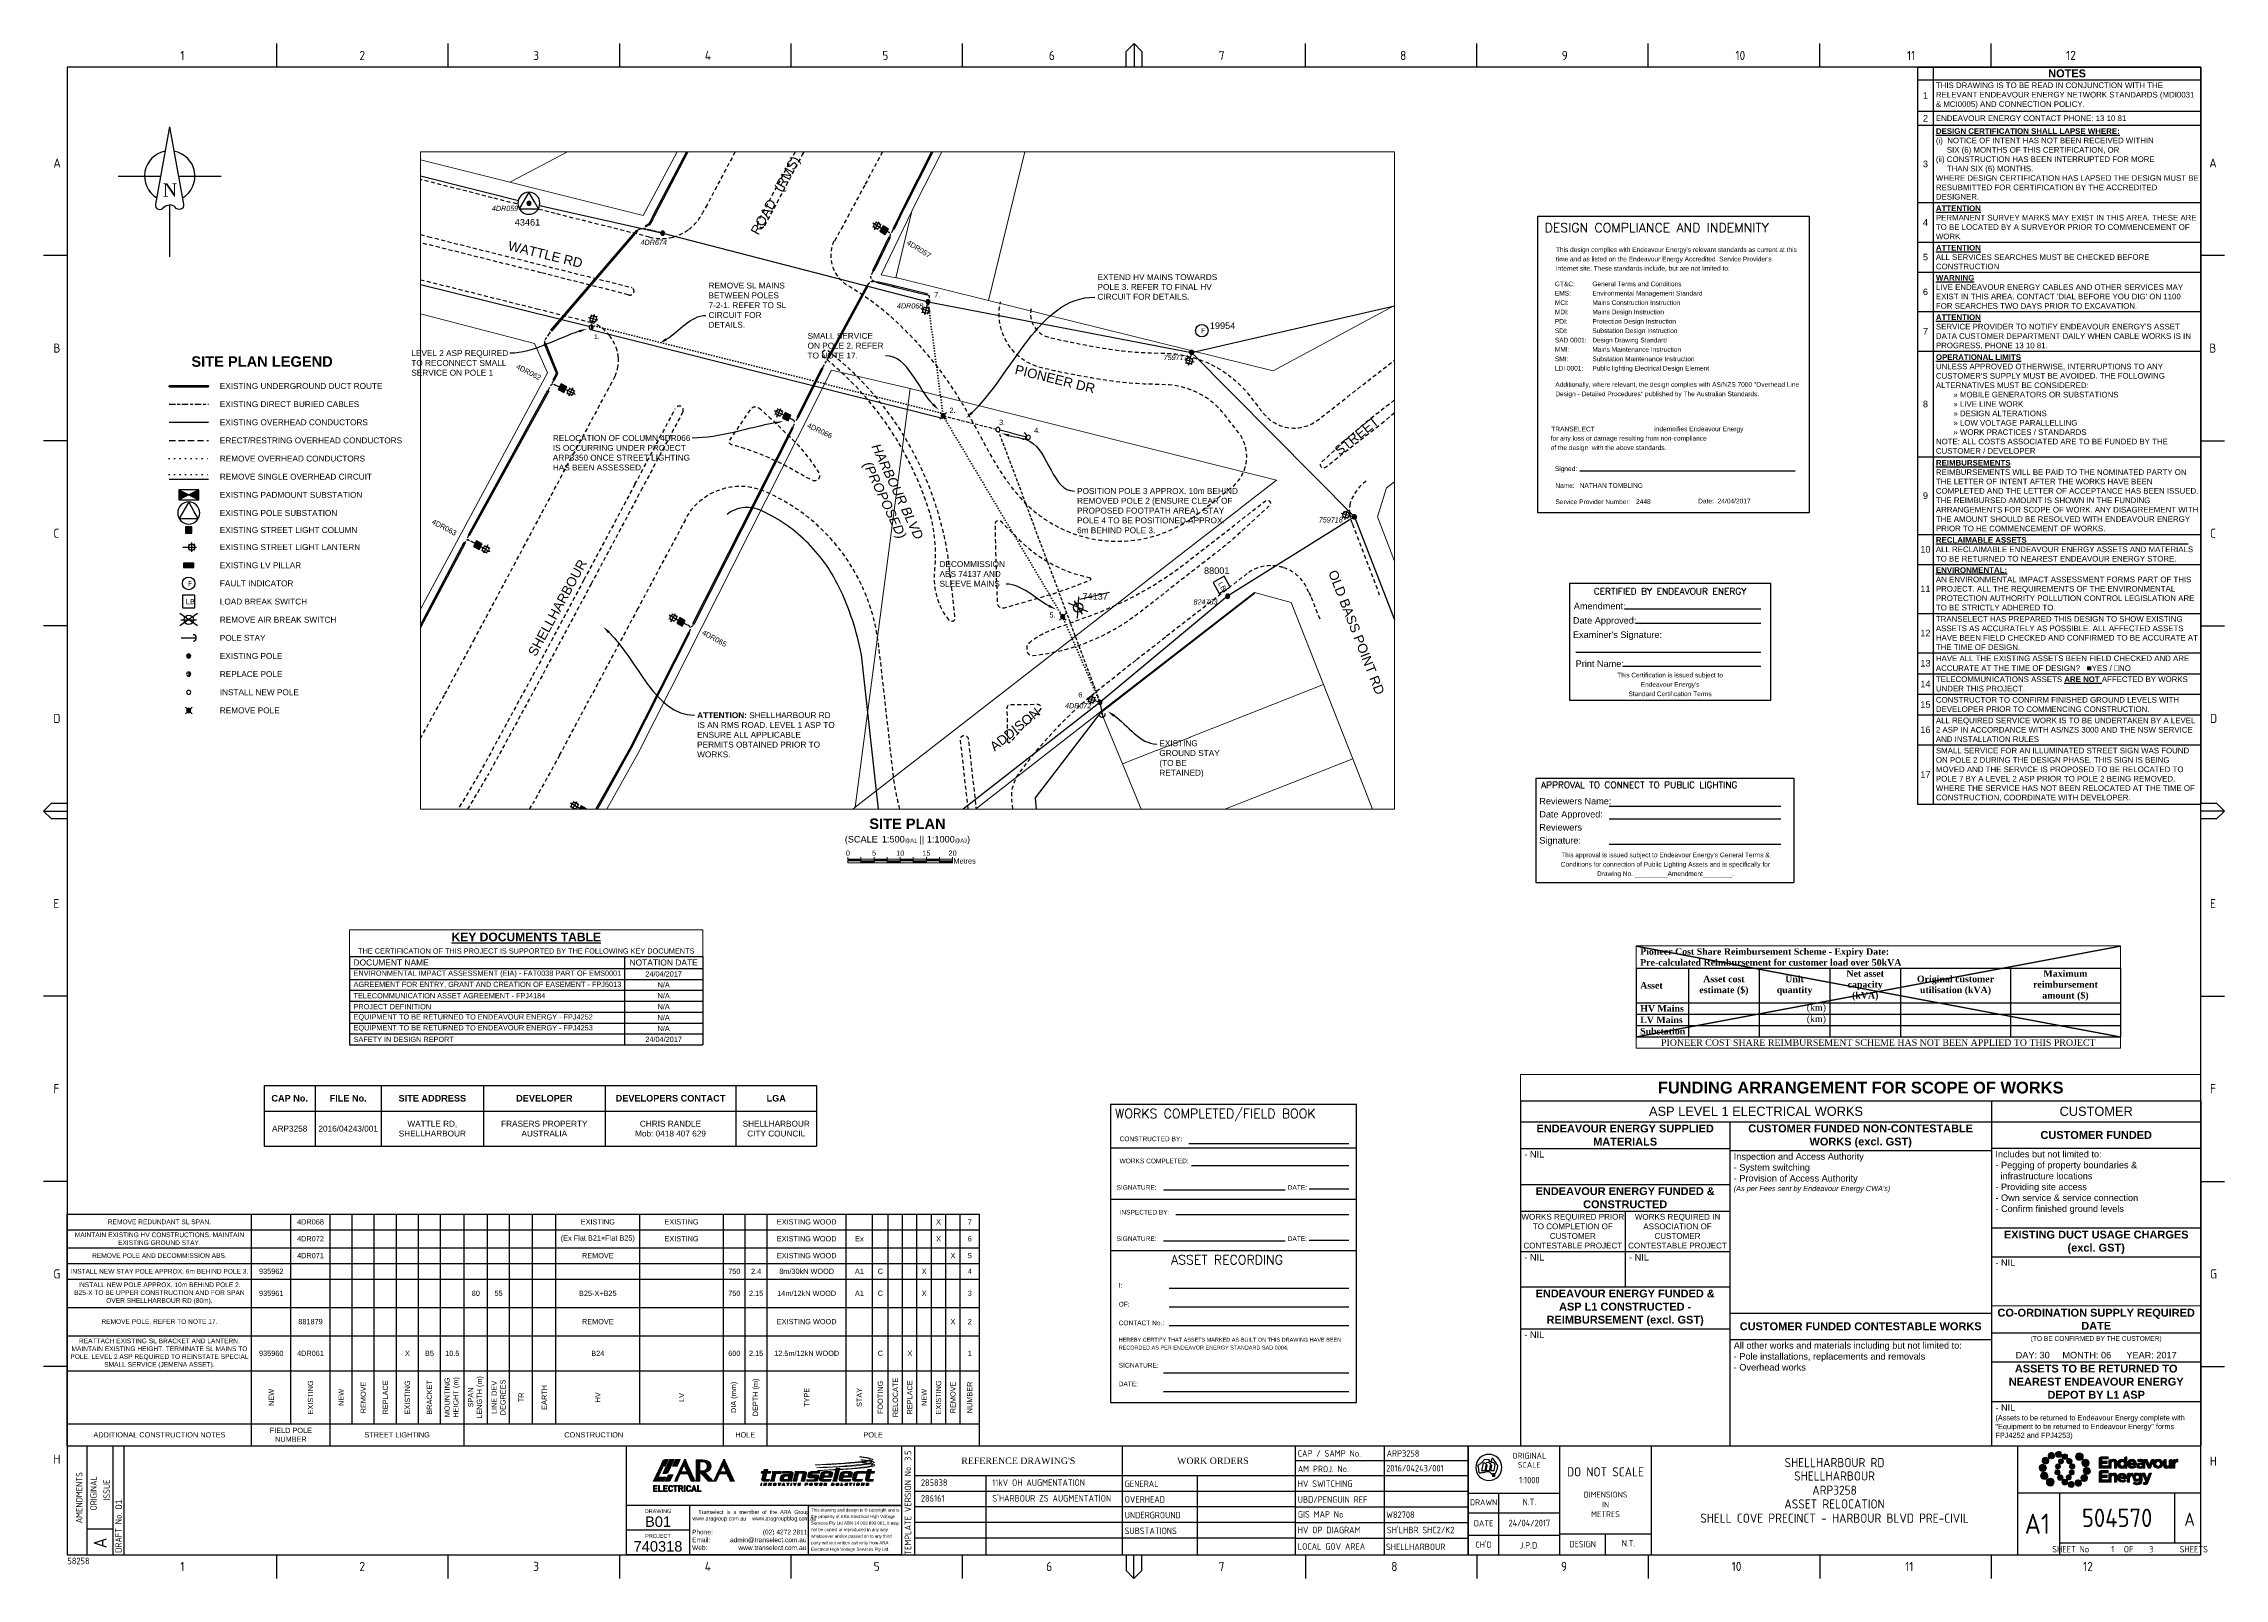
# Paper-space layout '1' of a CAD drawing. Header units: metres, sheet in millimetres. Extents: x -9 to 825, y -5 to 581.
# The model-space entities are those that its viewports show. They can reach past a viewport. Long polylines and large blocks are cut down to what shows.
import ezdxf
from ezdxf import colors
from ezdxf.entities.mleader import LeaderData, LeaderLine
from ezdxf.enums import TextEntityAlignment as Align
from ezdxf.math import Vec2, Vec3

# ---------------------------------------------------------------- set-up
doc = ezdxf.new("R2010")
doc.units = ezdxf.units.M
for name, pattern in [('Cable Exist UG', [8.2, 4, -1.2, 1.8, -1.2]), ('Cable New OH', [6, 4, -2]), ('Cable Remove', [2, 0, -2]), ('Dash', [5, 3, -2]), ('HIDDEN', [0.375, 0.25, -0.125]), ('HIDDEN2', [0.1875, 0.125, -0.0625])]:
    doc.linetypes.add(name, pattern=pattern)
doc.layers.get('0').update_dxf_attribs({"color": 6})
for name, color, linetype in [('_User ExFOK', 9, 'Dash'), ('_User PropBdy', 8, 'Continuous'), ('_User PropFOK', 9, 'Dash'), ('_User_Earth', 7, 'Continuous'), ('_User_NumColumnExist', 7, 'Continuous'), ('_User_NumPoleExist', 7, 'Continuous'), ('Duct_SP_EXT', 9, 'Continuous'), ('Equip_SP_HV_MOD', 8, 'Continuous'), ('Equip_SP_SL_EXT', 8, 'Continuous'), ('Equip_SP_SL_MOD', 8, 'Continuous'), ('Notes', 7, 'Continuous'), ('OH_Details_SP_MISC', 7, 'Continuous'), ('Sub_SP_TR_HV_LV_MOD', 7, 'Continuous'), ('Sub_SP_TR_HV_LV_SL_LS_EXT', 7, 'Continuous'), ('SupportsOH_SP_NEW', 8, 'Continuous'), ('SupportsOH_SP_TR_HV_LV_SL_EXT', 8, 'Continuous'), ('SupportsOH_SP_TR_HV_LV_SL_MOD', 8, 'Continuous'), ('SupportsOH_SP_TR_HV_LV_SL_NEW', 8, 'Continuous'), ('SupportsUG_SP_EXT', 7, 'Continuous'), ('SupportsUG_SP_LV_EXT', 8, 'Continuous'), ('SupportsUG_SP_LV_SL_EXT', 7, 'Continuous'), ('Trench_SP_EXT', 8, 'Continuous'), ('UG_Details_SP_MISC', 8, 'Continuous')]:
    doc.layers.add(name, color=color, linetype=linetype)
for name, color, linetype, lineweight in [('Cadastre Developer_SP_NEW', 2, 'Continuous', 5), ('Cadastre Land Parcels_SP_EXT', 8, 'Continuous', 5), ('Cadastre Other Property_SP_EXT', 9, 'HIDDEN', 5), ('Cadastre Road Names_SP_HV_LV_SL_EXT', 9, 'Continuous', 5)]:
    doc.layers.add(name, color=color, linetype=linetype, lineweight=lineweight)
doc.layers.add('Viewports', color=6, linetype='Continuous', true_color=0xff00ff, plot=False)
doc.styles.add('ARIAL', font='arial.ttf', dxfattribs={"height": 2})
doc.styles.add('COLUMN_LABEL', font='arial.ttf')
doc.styles.add('Elec', font='romand__.ttf')
doc.styles.add('HVSW_LABEL', font='arial.ttf')
doc.styles.add('iecARIAL', font='arial.ttf', dxfattribs={"height": 2})
doc.styles.add('iecARIALITALIC', font='ariali.ttf')
doc.styles.add('iecISOCP', font='isocp.shx')
doc.styles.add('iecNAME', font='times.ttf')
doc.styles.add('iecTimesNewRoman', font='times.ttf')
doc.styles.add('POLE_LABEL', font='ARIALNI.TTF')
doc.styles.get("Standard").update_dxf_attribs({"font": 'arial.ttf'})
doc.linetypes.add('Cable New UG', pattern='A,7,-0.25,["x",Standard,S=2,R=0,X=0.2,Y=-0.8],-2.1', length=9.35)

# ---------------------------------------------------------------- blocks, each defined once
blk = doc.blocks.new('NorthPnt 11(NP11)')
for p, q in [((-19.7, 0.02), (-3.49, 0)), ((3.32, 0), (19.7, -0.02)), ((-0.08, -10.94), (-0.08, -30.8))]:
    blk.add_line(p, q)
for points in [[(-0.08, 18.81), (-5.43, -10.68, 0.877048), (-2.29, -11.9, -0.1543), (-0.08, -10.94, 0.090511)], [(-0.08, 18.81), (5.26, -10.68, -0.877048), (2.13, -11.9, 0.1543), (-0.08, -10.94, -0.090511)]]:
    blk.add_lwpolyline(points, format="xyb")
for start, end in [(100.5988, 238.86433), (300.09942, 80.43745)]:
    blk.add_arc((0, 0), 9.64, start, end)
at = {"color": 7, "style": 'iecNAME'}
blk.add_text('N', height=5.02, dxfattribs=at).set_placement((-2.62, -7.82))
blk = doc.blocks.new('EE_LOGO')
h = blk.add_hatch(color=7)
edge = h.paths.add_edge_path()
edge.add_spline(control_points=[(-25.34, 1.94), (-26.08, 1.98), (-26.72, 1.41), (-26.77, 0.66), (-26.81, -0.09), (-26.24, -0.72), (-25.49, -0.77), (-24.74, -0.81), (-24.1, -0.24), (-24.06, 0.51), (-24.02, 1.25), (-24.59, 1.89), (-25.34, 1.94)], knot_values=[0, 0, 0, 0, 1, 1, 1, 2, 2, 2, 3, 3, 3, 4, 4, 4, 4], degree=3, periodic=0)
h = blk.add_hatch(color=7)
edge = h.paths.add_edge_path()
edge.add_spline(control_points=[(-23.73, 4.46), (-24.34, 4.81), (-25.13, 4.61), (-25.49, 3.99), (-25.85, 3.38), (-25.64, 2.59), (-25.03, 2.23), (-24.41, 1.87), (-23.63, 2.08), (-23.27, 2.69), (-22.91, 3.31), (-23.12, 4.1), (-23.73, 4.46)], knot_values=[0, 0, 0, 0, 1, 1, 1, 2, 2, 2, 3, 3, 3, 4, 4, 4, 4], degree=3, periodic=0)
h = blk.add_hatch(color=7)
edge = h.paths.add_edge_path()
edge.add_spline(control_points=[(-21.12, 5.87), (-21.48, 6.44), (-22.24, 6.61), (-22.81, 6.24), (-23.37, 5.88), (-23.54, 5.12), (-23.17, 4.55), (-22.81, 3.98), (-22.05, 3.82), (-21.48, 4.19), (-20.92, 4.55), (-20.75, 5.31), (-21.12, 5.87)], knot_values=[0, 0, 0, 0, 1, 1, 1, 2, 2, 2, 3, 3, 3, 4, 4, 4, 4], degree=3, periodic=0)
h = blk.add_hatch(color=7)
edge = h.paths.add_edge_path()
edge.add_spline(control_points=[(-19.43, 2.06), (-19.94, 2.17), (-20.44, 1.84), (-20.55, 1.33), (-20.66, 0.82), (-20.34, 0.32), (-19.83, 0.21), (-19.32, 0.1), (-18.81, 0.42), (-18.71, 0.93), (-18.59, 1.44), (-18.92, 1.95), (-19.43, 2.06)], knot_values=[0, 0, 0, 0, 1, 1, 1, 2, 2, 2, 3, 3, 3, 4, 4, 4, 4], degree=3, periodic=0)
h = blk.add_hatch(color=7)
edge = h.paths.add_edge_path()
edge.add_spline(control_points=[(-18.27, 5.87), (-18.34, 6.5), (-18.91, 6.97), (-19.54, 6.9), (-20.18, 6.84), (-20.65, 6.27), (-20.58, 5.63), (-20.52, 4.99), (-19.95, 4.53), (-19.31, 4.59), (-18.67, 4.66), (-18.21, 5.23), (-18.27, 5.87)], knot_values=[0, 0, 0, 0, 1, 1, 1, 2, 2, 2, 3, 3, 3, 4, 4, 4, 4], degree=3, periodic=0)
h = blk.add_hatch(color=7)
edge = h.paths.add_edge_path()
edge.add_spline(control_points=[(-15.91, 4.86), (-15.91, 4.26), (-16.4, 3.77), (-17, 3.77), (-17.6, 3.77), (-18.08, 4.26), (-18.08, 4.86), (-18.08, 5.46), (-17.6, 5.95), (-17, 5.95), (-16.4, 5.95), (-15.91, 5.46), (-15.91, 4.86)], knot_values=[0, 0, 0, 0, 1, 1, 1, 2, 2, 2, 3, 3, 3, 4, 4, 4, 4], degree=3, periodic=0)
edge = h.paths.add_edge_path()
edge.add_spline(control_points=[(-18.29, 3.97), (-18.8, 4.08), (-19.3, 3.76), (-19.41, 3.25), (-19.52, 2.74), (-19.2, 2.23), (-18.69, 2.12), (-18.18, 2.01), (-17.67, 2.33), (-17.56, 2.84), (-17.45, 3.35), (-17.78, 3.86), (-18.29, 3.97)], knot_values=[0, 0, 0, 0, 1, 1, 1, 2, 2, 2, 3, 3, 3, 4, 4, 4, 4], degree=3, periodic=0)
h = blk.add_hatch(color=7)
edge = h.paths.add_edge_path()
edge.add_spline(control_points=[(-14.59, 2.36), (-14.16, 2.75), (-14.12, 3.41), (-14.51, 3.84), (-14.89, 4.27), (-15.55, 4.31), (-15.99, 3.93), (-16.42, 3.54), (-16.46, 2.88), (-16.07, 2.45), (-15.69, 2.01), (-15.02, 1.98), (-14.59, 2.36)], knot_values=[0, 0, 0, 0, 1, 1, 1, 2, 2, 2, 3, 3, 3, 4, 4, 4, 4], degree=3, periodic=0)
edge = h.paths.add_edge_path()
edge.add_spline(control_points=[(-15.91, 4.86), (-15.91, 4.26), (-16.4, 3.77), (-17, 3.77), (-17.6, 3.77), (-18.08, 4.26), (-18.08, 4.86), (-18.08, 5.46), (-17.6, 5.95), (-17, 5.95), (-16.4, 5.95), (-15.91, 5.46), (-15.91, 4.86)], knot_values=[0, 0, 0, 0, 1, 1, 1, 2, 2, 2, 3, 3, 3, 4, 4, 4, 4], degree=3, periodic=0)
h = blk.add_hatch(color=7)
edge = h.paths.add_edge_path()
edge.add_spline(control_points=[(-15.91, 4.86), (-15.91, 4.26), (-16.4, 3.77), (-17, 3.77), (-17.6, 3.77), (-18.08, 4.26), (-18.08, 4.86), (-18.08, 5.46), (-17.6, 5.95), (-17, 5.95), (-16.4, 5.95), (-15.91, 5.46), (-15.91, 4.86)], knot_values=[0, 0, 0, 0, 1, 1, 1, 2, 2, 2, 3, 3, 3, 4, 4, 4, 4], degree=3, periodic=0)
edge = h.paths.add_edge_path(flags=16)
edge.add_spline(control_points=[(-15.91, 4.86), (-15.91, 4.26), (-16.4, 3.77), (-17, 3.77), (-17.6, 3.77), (-18.08, 4.26), (-18.08, 4.86), (-18.08, 5.46), (-17.6, 5.95), (-17, 5.95), (-16.4, 5.95), (-15.91, 5.46), (-15.91, 4.86)], knot_values=[0, 0, 0, 0, 1, 1, 1, 2, 2, 2, 3, 3, 3, 4, 4, 4, 4], degree=3, periodic=0)
h = blk.add_hatch(color=7)
edge = h.paths.add_edge_path()
edge.add_spline(control_points=[(-13.94, 0.18), (-13.41, 0.32), (-13.09, 0.87), (-13.23, 1.4), (-13.37, 1.93), (-13.92, 2.25), (-14.45, 2.11), (-14.98, 1.97), (-15.3, 1.42), (-15.16, 0.89), (-15.02, 0.36), (-14.47, 0.04), (-13.94, 0.18)], knot_values=[0, 0, 0, 0, 1, 1, 1, 2, 2, 2, 3, 3, 3, 4, 4, 4, 4], degree=3, periodic=0)
h = blk.add_hatch(color=7)
edge = h.paths.add_edge_path()
edge.add_spline(control_points=[(-9.93, 4.86), (-9.93, 4.03), (-10.61, 3.35), (-11.44, 3.35), (-12.28, 3.35), (-12.95, 4.03), (-12.95, 4.86), (-12.95, 5.69), (-12.28, 6.37), (-11.44, 6.37), (-10.61, 6.37), (-9.93, 5.69), (-9.93, 4.86)], knot_values=[0, 0, 0, 0, 1, 1, 1, 2, 2, 2, 3, 3, 3, 4, 4, 4, 4], degree=3, periodic=0)
h = blk.add_hatch(color=7)
edge = h.paths.add_edge_path()
edge.add_spline(control_points=[(-8.55, 1.13), (-7.83, 1.45), (-7.5, 2.29), (-7.82, 3.01), (-8.14, 3.73), (-8.98, 4.06), (-9.7, 3.74), (-10.42, 3.42), (-10.75, 2.58), (-10.43, 1.86), (-10.11, 1.14), (-9.27, 0.81), (-8.55, 1.13)], knot_values=[0, 0, 0, 0, 1, 1, 1, 2, 2, 2, 3, 3, 3, 4, 4, 4, 4], degree=3, periodic=0)
h = blk.add_hatch(color=7)
edge = h.paths.add_edge_path()
edge.add_spline(control_points=[(-8.66, -1.92), (-7.91, -1.96), (-7.27, -1.39), (-7.23, -0.64), (-7.19, 0.1), (-7.76, 0.74), (-8.51, 0.78), (-9.25, 0.83), (-9.89, 0.26), (-9.94, -0.49), (-9.98, -1.24), (-9.41, -1.88), (-8.66, -1.92)], knot_values=[0, 0, 0, 0, 1, 1, 1, 2, 2, 2, 3, 3, 3, 4, 4, 4, 4], degree=3, periodic=0)
h = blk.add_hatch(color=7)
edge = h.paths.add_edge_path()
edge.add_spline(control_points=[(-3.85, 0.44), (-3.85, 0.44), (-3.85, 4.25), (-3.85, 4.3), (-3.85, 4.35), (-3.85, 4.86), (-3.29, 4.86), (-2.74, 4.86), (-0.49, 4.86), (-0.49, 4.86), (-0.49, 4.86), (-0.49, 4), (-0.49, 4), (-0.49, 4), (-2.89, 4), (-2.89, 4), (-2.89, 4), (-2.89, 3.1), (-2.89, 3.1), (-2.89, 3.1), (-0.8, 3.1), (-0.8, 3.1), (-0.8, 3.1), (-0.8, 2.23), (-0.8, 2.23), (-0.8, 2.23), (-2.89, 2.23), (-2.89, 2.23), (-2.89, 2.23), (-2.89, 1.31), (-2.89, 1.31), (-2.89, 1.31), (-0.49, 1.31), (-0.49, 1.31), (-0.49, 1.31), (-0.49, 0.44), (-0.49, 0.44), (-0.49, 0.44), (-3.85, 0.44), (-3.85, 0.44)], knot_values=[0, 0, 0, 0, 1, 1, 1, 2, 2, 2, 3, 3, 3, 4, 4, 4, 5, 5, 5, 6, 6, 6, 7, 7, 7, 8, 8, 8, 9, 9, 9, 10, 10, 10, 11, 11, 11, 12, 12, 12, 13, 13, 13, 13], degree=3, periodic=0)
h = blk.add_hatch(color=7)
edge = h.paths.add_edge_path()
edge.add_spline(control_points=[(1.94, 0.44), (1.94, 0.44), (1.94, 2.33), (1.94, 2.33), (1.94, 2.78), (1.73, 3.02), (1.36, 3.02), (1, 3.02), (0.76, 2.78), (0.76, 2.33), (0.76, 2.33), (0.76, 0.44), (0.76, 0.44), (0.76, 0.44), (-0.2, 0.44), (-0.2, 0.44), (-0.2, 0.44), (-0.2, 3.21), (-0.2, 3.27), (-0.2, 3.33), (-0.2, 3.82), (0.36, 3.82), (0.76, 3.82), (0.76, 3.82), (0.76, 3.82), (0.76, 3.82), (0.76, 3.35), (0.76, 3.35), (0.98, 3.63), (1.27, 3.89), (1.75, 3.89), (2.48, 3.89), (2.9, 3.41), (2.9, 2.63), (2.9, 2.63), (2.9, 0.44), (2.9, 0.44), (2.9, 0.44), (1.94, 0.44), (1.94, 0.44)], knot_values=[0, 0, 0, 0, 1, 1, 1, 2, 2, 2, 3, 3, 3, 4, 4, 4, 5, 5, 5, 6, 6, 6, 7, 7, 7, 8, 8, 8, 9, 9, 9, 10, 10, 10, 11, 11, 11, 12, 12, 12, 13, 13, 13, 13], degree=3, periodic=0)
h = blk.add_hatch(color=7)
edge = h.paths.add_edge_path(flags=16)
edge.add_spline(control_points=[(5.8, 2.13), (5.8, 2.69), (5.43, 3.07), (4.98, 3.07), (4.53, 3.07), (4.15, 2.7), (4.15, 2.13), (4.15, 2.13), (4.15, 2.12), (4.15, 2.12), (4.15, 1.56), (4.53, 1.19), (4.98, 1.19), (5.43, 1.19), (5.8, 1.56), (5.8, 2.12), (5.8, 2.12), (5.8, 2.13), (5.8, 2.13)], knot_values=[0, 0, 0, 0, 1, 1, 1, 2, 2, 2, 3, 3, 3, 4, 4, 4, 5, 5, 5, 6, 6, 6, 6], degree=3, periodic=0)
edge = h.paths.add_edge_path()
edge.add_spline(control_points=[(5.79, 0.44), (5.79, 0.44), (5.79, 0.92), (5.79, 0.92), (5.55, 0.6), (5.23, 0.37), (4.73, 0.37), (3.94, 0.37), (3.19, 0.99), (3.19, 2.12), (3.19, 2.12), (3.19, 2.13), (3.19, 2.13), (3.19, 3.26), (3.93, 3.88), (4.73, 3.88), (5.24, 3.88), (5.56, 3.65), (5.79, 3.38), (5.79, 3.38), (5.79, 4.27), (5.79, 4.3), (5.79, 4.34), (5.79, 4.86), (6.34, 4.86), (6.73, 4.86), (6.75, 4.86), (6.75, 4.86), (6.75, 4.86), (6.75, 0.44), (6.75, 0.44), (6.75, 0.44), (5.79, 0.44), (5.79, 0.44)], knot_values=[0, 0, 0, 0, 1, 1, 1, 2, 2, 2, 3, 3, 3, 4, 4, 4, 5, 5, 5, 6, 6, 6, 7, 7, 7, 8, 8, 8, 9, 9, 9, 10, 10, 10, 11, 11, 11, 11], degree=3, periodic=0)
h = blk.add_hatch(color=7)
edge = h.paths.add_edge_path()
edge.add_spline(control_points=[(8.69, 3.89), (7.7, 3.89), (7.01, 3.09), (7.01, 2.13), (7.01, 2.13), (7.01, 2.12), (7.01, 2.12), (7.01, 1.08), (7.77, 0.37), (8.78, 0.37), (9.39, 0.37), (9.85, 0.61), (10.16, 1), (10.16, 1), (9.62, 1.48), (9.62, 1.48), (9.35, 1.24), (9.12, 1.14), (8.79, 1.14), (8.33, 1.13), (8, 1.49), (7.95, 1.86), (7.91, 2.18), (7.93, 2.29), (7.95, 2.43), (8.02, 2.85), (8.29, 3.12), (8.69, 3.12), (9.09, 3.12), (9.34, 2.83), (9.4, 2.4), (9.4, 2.4), (8.14, 2.4), (8.14, 2.4), (8.14, 2.4), (8.12, 1.8), (8.64, 1.8), (9.17, 1.8), (10.32, 1.8), (10.32, 1.8), (10.33, 1.89), (10.34, 1.95), (10.34, 2.04), (10.34, 2.04), (10.34, 2.05), (10.34, 2.05), (10.34, 3.01), (9.82, 3.89), (8.69, 3.89)], knot_values=[0, 0, 0, 0, 1, 1, 1, 2, 2, 2, 3, 3, 3, 4, 4, 4, 5, 5, 5, 6, 6, 6, 7, 7, 7, 8, 8, 8, 9, 9, 9, 10, 10, 10, 11, 11, 11, 12, 12, 12, 13, 13, 13, 14, 14, 14, 15, 15, 15, 16, 16, 16, 16], degree=3, periodic=0)
h = blk.add_hatch(color=7)
edge = h.paths.add_edge_path(flags=16)
edge.add_spline(control_points=[(12.69, 1.8), (12.53, 1.88), (12.31, 1.93), (12.08, 1.93), (11.67, 1.93), (11.42, 1.77), (11.42, 1.46), (11.42, 1.46), (11.42, 1.45), (11.42, 1.45), (11.42, 1.19), (11.63, 1.04), (11.94, 1.04), (12.39, 1.04), (12.69, 1.29), (12.69, 1.63), (12.69, 1.63), (12.69, 1.8), (12.69, 1.8)], knot_values=[0, 0, 0, 0, 1, 1, 1, 2, 2, 2, 3, 3, 3, 4, 4, 4, 5, 5, 5, 6, 6, 6, 6], degree=3, periodic=0)
edge = h.paths.add_edge_path()
edge.add_spline(control_points=[(12.67, 0.44), (12.67, 0.44), (12.67, 0.81), (12.67, 0.81), (12.44, 0.55), (12.12, 0.38), (11.65, 0.38), (11.01, 0.38), (10.49, 0.74), (10.49, 1.41), (10.49, 1.41), (10.49, 1.42), (10.49, 1.42), (10.49, 2.16), (11.05, 2.5), (11.85, 2.5), (12.19, 2.5), (12.44, 2.45), (12.68, 2.37), (12.68, 2.37), (12.68, 2.42), (12.68, 2.42), (12.68, 2.82), (12.43, 3.07), (11.95, 3.07), (11.59, 3.07), (11.33, 3), (11.02, 2.89), (11.02, 2.89), (10.78, 3.62), (10.78, 3.62), (11.15, 3.78), (11.52, 3.89), (12.09, 3.89), (13.14, 3.89), (13.6, 3.35), (13.6, 2.43), (13.6, 2.43), (13.6, 0.44), (13.6, 0.44), (13.6, 0.44), (12.67, 0.44), (12.67, 0.44)], knot_values=[0, 0, 0, 0, 1, 1, 1, 2, 2, 2, 3, 3, 3, 4, 4, 4, 5, 5, 5, 6, 6, 6, 7, 7, 7, 8, 8, 8, 9, 9, 9, 10, 10, 10, 11, 11, 11, 12, 12, 12, 13, 13, 13, 14, 14, 14, 14], degree=3, periodic=0)
h = blk.add_hatch(color=7)
edge = h.paths.add_edge_path()
edge.add_spline(control_points=[(15.71, 0.44), (15.71, 0.44), (14.84, 0.44), (14.84, 0.44), (14.84, 0.44), (13.51, 3.83), (13.51, 3.83), (13.51, 3.83), (14.53, 3.83), (14.53, 3.83), (14.53, 3.83), (15.28, 1.58), (15.28, 1.58), (15.28, 1.58), (15.86, 3.3), (15.86, 3.3), (15.86, 3.3), (16.02, 3.83), (16.4, 3.83), (16.78, 3.83), (17.04, 3.83), (17.04, 3.83), (17.04, 3.83), (15.71, 0.44), (15.71, 0.44)], knot_values=[0, 0, 0, 0, 1, 1, 1, 2, 2, 2, 3, 3, 3, 4, 4, 4, 5, 5, 5, 6, 6, 6, 7, 7, 7, 8, 8, 8, 8], degree=3, periodic=0)
h = blk.add_hatch(color=7)
edge = h.paths.add_edge_path(flags=16)
edge.add_spline(control_points=[(19.52, 2.16), (19.52, 2.66), (19.16, 3.09), (18.63, 3.09), (18.08, 3.09), (17.75, 2.67), (17.75, 2.17), (17.75, 2.17), (17.75, 2.16), (17.75, 2.16), (17.75, 1.66), (18.11, 1.22), (18.64, 1.22), (19.19, 1.22), (19.52, 1.65), (19.52, 2.15), (19.52, 2.15), (19.52, 2.16), (19.52, 2.16)], knot_values=[0, 0, 0, 0, 1, 1, 1, 2, 2, 2, 3, 3, 3, 4, 4, 4, 5, 5, 5, 6, 6, 6, 6], degree=3, periodic=0)
edge = h.paths.add_edge_path()
edge.add_spline(control_points=[(18.63, 0.4), (17.58, 0.4), (16.8, 1.17), (16.8, 2.15), (16.8, 2.15), (16.8, 2.16), (16.8, 2.16), (16.8, 3.13), (17.59, 3.92), (18.64, 3.92), (19.69, 3.92), (20.46, 3.14), (20.46, 2.17), (20.46, 2.17), (20.46, 2.16), (20.46, 2.16), (20.46, 1.19), (19.68, 0.4), (18.63, 0.4)], knot_values=[0, 0, 0, 0, 1, 1, 1, 2, 2, 2, 3, 3, 3, 4, 4, 4, 5, 5, 5, 6, 6, 6, 6], degree=3, periodic=0)
h = blk.add_hatch(color=7)
edge = h.paths.add_edge_path()
edge.add_spline(control_points=[(22.86, 0.44), (22.86, 0.44), (22.86, 0.92), (22.86, 0.92), (22.64, 0.64), (22.36, 0.38), (21.87, 0.38), (21.15, 0.38), (20.72, 0.86), (20.72, 1.63), (20.72, 1.63), (20.72, 3.22), (20.72, 3.27), (20.72, 3.32), (20.72, 3.82), (21.28, 3.82), (21.68, 3.82), (21.68, 3.82), (21.68, 3.82), (21.68, 3.82), (21.68, 1.94), (21.68, 1.94), (21.68, 1.48), (21.9, 1.25), (22.26, 1.25), (22.63, 1.25), (22.86, 1.48), (22.86, 1.94), (22.86, 1.94), (22.86, 3.2), (22.86, 3.27), (22.86, 3.34), (22.87, 3.82), (23.42, 3.82), (23.82, 3.82), (23.82, 3.82), (23.82, 3.82), (23.82, 3.82), (23.82, 0.44), (23.82, 0.44), (23.82, 0.44), (22.86, 0.44), (22.86, 0.44)], knot_values=[0, 0, 0, 0, 1, 1, 1, 2, 2, 2, 3, 3, 3, 4, 4, 4, 5, 5, 5, 6, 6, 6, 7, 7, 7, 8, 8, 8, 9, 9, 9, 10, 10, 10, 11, 11, 11, 12, 12, 12, 13, 13, 13, 14, 14, 14, 14], degree=3, periodic=0)
h = blk.add_hatch(color=7)
edge = h.paths.add_edge_path()
edge.add_spline(control_points=[(26.09, 2.88), (25.46, 2.88), (25.06, 2.5), (25.06, 1.69), (25.06, 1.69), (25.06, 0.44), (25.06, 0.44), (25.06, 0.44), (24.1, 0.44), (24.1, 0.44), (24.1, 0.44), (24.1, 3.24), (24.1, 3.27), (24.1, 3.3), (24.1, 3.83), (24.66, 3.83), (25.22, 3.83), (25.06, 3.83), (25.06, 3.83), (25.06, 3.83), (25.06, 3.14), (25.06, 3.14), (25.26, 3.61), (25.58, 3.91), (26.14, 3.89), (26.14, 3.89), (26.14, 2.88), (26.14, 2.88), (26.14, 2.88), (26.09, 2.88), (26.09, 2.88)], knot_values=[0, 0, 0, 0, 1, 1, 1, 2, 2, 2, 3, 3, 3, 4, 4, 4, 5, 5, 5, 6, 6, 6, 7, 7, 7, 8, 8, 8, 9, 9, 9, 10, 10, 10, 10], degree=3, periodic=0)
h = blk.add_hatch(color=7)
edge = h.paths.add_edge_path()
edge.add_spline(control_points=[(-25.45, -1.11), (-26.17, -1.43), (-26.5, -2.27), (-26.18, -2.99), (-25.86, -3.71), (-25.02, -4.04), (-24.3, -3.72), (-23.58, -3.4), (-23.25, -2.56), (-23.57, -1.84), (-23.88, -1.12), (-24.72, -0.79), (-25.45, -1.11)], knot_values=[0, 0, 0, 0, 1, 1, 1, 2, 2, 2, 3, 3, 3, 4, 4, 4, 4], degree=3, periodic=0)
h = blk.add_hatch(color=7)
edge = h.paths.add_edge_path()
edge.add_spline(control_points=[(-24.06, -4.84), (-24.06, -4.01), (-23.39, -3.33), (-22.55, -3.33), (-21.72, -3.33), (-21.04, -4.01), (-21.04, -4.84), (-21.04, -5.68), (-21.72, -6.35), (-22.55, -6.35), (-23.39, -6.35), (-24.06, -5.68), (-24.06, -4.84)], knot_values=[0, 0, 0, 0, 1, 1, 1, 2, 2, 2, 3, 3, 3, 4, 4, 4, 4], degree=3, periodic=0)
h = blk.add_hatch(color=7)
edge = h.paths.add_edge_path()
edge.add_spline(control_points=[(-20.06, -0.16), (-20.59, -0.3), (-20.9, -0.85), (-20.76, -1.38), (-20.63, -1.91), (-20.08, -2.23), (-19.55, -2.09), (-19.02, -1.95), (-18.7, -1.4), (-18.84, -0.87), (-18.98, -0.34), (-19.52, -0.02), (-20.06, -0.16)], knot_values=[0, 0, 0, 0, 1, 1, 1, 2, 2, 2, 3, 3, 3, 4, 4, 4, 4], degree=3, periodic=0)
h = blk.add_hatch(color=7)
edge = h.paths.add_edge_path()
edge.add_spline(control_points=[(-19.41, -2.34), (-19.84, -2.73), (-19.88, -3.39), (-19.49, -3.82), (-19.1, -4.26), (-18.44, -4.29), (-18.01, -3.91), (-17.58, -3.52), (-17.54, -2.86), (-17.93, -2.43), (-18.31, -2), (-18.97, -1.96), (-19.41, -2.34)], knot_values=[0, 0, 0, 0, 1, 1, 1, 2, 2, 2, 3, 3, 3, 4, 4, 4, 4], degree=3, periodic=0)
h = blk.add_hatch(color=7)
edge = h.paths.add_edge_path()
edge.add_spline(control_points=[(-18.08, -4.84), (-18.08, -4.24), (-17.6, -3.76), (-17, -3.76), (-16.4, -3.76), (-15.91, -4.24), (-15.91, -4.84), (-15.91, -5.44), (-16.4, -5.93), (-17, -5.93), (-17.6, -5.93), (-18.08, -5.44), (-18.08, -4.84)], knot_values=[0, 0, 0, 0, 1, 1, 1, 2, 2, 2, 3, 3, 3, 4, 4, 4, 4], degree=3, periodic=0)
h = blk.add_hatch(color=7)
edge = h.paths.add_edge_path()
edge.add_spline(control_points=[(-15.71, -3.95), (-15.2, -4.06), (-14.69, -3.74), (-14.58, -3.23), (-14.47, -2.72), (-14.8, -2.21), (-15.31, -2.1), (-15.82, -1.99), (-16.32, -2.32), (-16.43, -2.83), (-16.54, -3.34), (-16.22, -3.84), (-15.71, -3.95)], knot_values=[0, 0, 0, 0, 1, 1, 1, 2, 2, 2, 3, 3, 3, 4, 4, 4, 4], degree=3, periodic=0)
h = blk.add_hatch(color=7)
edge = h.paths.add_edge_path()
edge.add_spline(control_points=[(-15.72, -5.85), (-15.66, -6.49), (-15.09, -6.95), (-14.45, -6.89), (-13.81, -6.82), (-13.35, -6.25), (-13.41, -5.62), (-13.48, -4.98), (-14.05, -4.51), (-14.68, -4.58), (-15.33, -4.64), (-15.79, -5.21), (-15.72, -5.85)], knot_values=[0, 0, 0, 0, 1, 1, 1, 2, 2, 2, 3, 3, 3, 4, 4, 4, 4], degree=3, periodic=0)
h = blk.add_hatch(color=7)
edge = h.paths.add_edge_path()
edge.add_spline(control_points=[(-14.57, -2.04), (-14.06, -2.15), (-13.55, -1.83), (-13.44, -1.32), (-13.33, -0.81), (-13.66, -0.3), (-14.17, -0.19), (-14.68, -0.08), (-15.18, -0.4), (-15.29, -0.92), (-15.4, -1.43), (-15.08, -1.93), (-14.57, -2.04)], knot_values=[0, 0, 0, 0, 1, 1, 1, 2, 2, 2, 3, 3, 3, 4, 4, 4, 4], degree=3, periodic=0)
h = blk.add_hatch(color=7)
edge = h.paths.add_edge_path()
edge.add_spline(control_points=[(-12.88, -5.86), (-12.52, -6.43), (-11.76, -6.59), (-11.19, -6.23), (-10.62, -5.86), (-10.46, -5.1), (-10.82, -4.53), (-11.19, -3.97), (-11.95, -3.8), (-12.51, -4.17), (-13.08, -4.53), (-13.25, -5.29), (-12.88, -5.86)], knot_values=[0, 0, 0, 0, 1, 1, 1, 2, 2, 2, 3, 3, 3, 4, 4, 4, 4], degree=3, periodic=0)
h = blk.add_hatch(color=7)
edge = h.paths.add_edge_path()
edge.add_spline(control_points=[(-10.27, -4.44), (-9.65, -4.79), (-8.86, -4.59), (-8.51, -3.97), (-8.15, -3.36), (-8.36, -2.57), (-8.97, -2.22), (-9.58, -1.86), (-10.37, -2.06), (-10.73, -2.68), (-11.09, -3.29), (-10.88, -4.08), (-10.27, -4.44)], knot_values=[0, 0, 0, 0, 1, 1, 1, 2, 2, 2, 3, 3, 3, 4, 4, 4, 4], degree=3, periodic=0)
h = blk.add_hatch(color=7)
edge = h.paths.add_edge_path()
edge.add_spline(control_points=[(-3.85, -4.84), (-3.85, -4.84), (-3.85, -1.03), (-3.85, -0.98), (-3.85, -0.94), (-3.85, -0.42), (-3.29, -0.42), (-2.74, -0.42), (-0.49, -0.42), (-0.49, -0.42), (-0.49, -0.42), (-0.49, -1.29), (-0.49, -1.29), (-0.49, -1.29), (-2.89, -1.29), (-2.89, -1.29), (-2.89, -1.29), (-2.89, -2.19), (-2.89, -2.19), (-2.89, -2.19), (-0.8, -2.19), (-0.8, -2.19), (-0.8, -2.19), (-0.8, -3.05), (-0.8, -3.05), (-0.8, -3.05), (-2.89, -3.05), (-2.89, -3.05), (-2.89, -3.05), (-2.89, -3.98), (-2.89, -3.98), (-2.89, -3.98), (-0.49, -3.98), (-0.49, -3.98), (-0.49, -3.98), (-0.49, -4.84), (-0.49, -4.84), (-0.49, -4.84), (-3.85, -4.84), (-3.85, -4.84)], knot_values=[0, 0, 0, 0, 1, 1, 1, 2, 2, 2, 3, 3, 3, 4, 4, 4, 5, 5, 5, 6, 6, 6, 7, 7, 7, 8, 8, 8, 9, 9, 9, 10, 10, 10, 11, 11, 11, 12, 12, 12, 13, 13, 13, 13], degree=3, periodic=0)
h = blk.add_hatch(color=7)
edge = h.paths.add_edge_path()
edge.add_spline(control_points=[(1.94, -4.84), (1.94, -4.84), (1.94, -2.96), (1.94, -2.96), (1.94, -2.5), (1.73, -2.27), (1.36, -2.27), (1, -2.27), (0.76, -2.5), (0.76, -2.96), (0.76, -2.96), (0.76, -4.84), (0.76, -4.84), (0.76, -4.84), (-0.2, -4.84), (-0.2, -4.84), (-0.2, -4.84), (-0.2, -2.07), (-0.2, -2.01), (-0.2, -1.96), (-0.2, -1.46), (0.36, -1.46), (0.76, -1.46), (0.76, -1.46), (0.76, -1.46), (0.76, -1.46), (0.76, -1.94), (0.76, -1.94), (0.98, -1.65), (1.27, -1.4), (1.75, -1.4), (2.48, -1.4), (2.9, -1.88), (2.9, -2.65), (2.9, -2.65), (2.9, -4.84), (2.9, -4.84), (2.9, -4.84), (1.94, -4.84), (1.94, -4.84)], knot_values=[0, 0, 0, 0, 1, 1, 1, 2, 2, 2, 3, 3, 3, 4, 4, 4, 5, 5, 5, 6, 6, 6, 7, 7, 7, 8, 8, 8, 9, 9, 9, 10, 10, 10, 11, 11, 11, 12, 12, 12, 13, 13, 13, 13], degree=3, periodic=0)
h = blk.add_hatch(color=7)
edge = h.paths.add_edge_path()
edge.add_spline(control_points=[(4.87, -1.4), (3.88, -1.4), (3.19, -2.19), (3.19, -3.16), (3.19, -3.16), (3.19, -3.17), (3.19, -3.17), (3.19, -4.21), (3.94, -4.92), (4.96, -4.92), (5.57, -4.92), (6.03, -4.68), (6.34, -4.29), (6.34, -4.29), (5.79, -3.8), (5.79, -3.8), (5.53, -4.05), (5.29, -4.14), (4.97, -4.15), (4.51, -4.16), (4.18, -3.79), (4.13, -3.42), (4.09, -3.1), (4.11, -3), (4.13, -2.86), (4.2, -2.44), (4.47, -2.17), (4.87, -2.17), (5.27, -2.17), (5.52, -2.46), (5.58, -2.89), (5.58, -2.89), (4.32, -2.89), (4.32, -2.89), (4.32, -2.89), (4.29, -3.49), (4.82, -3.49), (5.35, -3.49), (6.5, -3.49), (6.5, -3.49), (6.51, -3.4), (6.51, -3.34), (6.51, -3.25), (6.51, -3.25), (6.51, -3.23), (6.51, -3.23), (6.51, -2.27), (6, -1.4), (4.87, -1.4)], knot_values=[0, 0, 0, 0, 1, 1, 1, 2, 2, 2, 3, 3, 3, 4, 4, 4, 5, 5, 5, 6, 6, 6, 7, 7, 7, 8, 8, 8, 9, 9, 9, 10, 10, 10, 11, 11, 11, 12, 12, 12, 13, 13, 13, 14, 14, 14, 15, 15, 15, 16, 16, 16, 16], degree=3, periodic=0)
h = blk.add_hatch(color=7)
edge = h.paths.add_edge_path()
edge.add_spline(control_points=[(8.77, -2.4), (8.13, -2.4), (7.74, -2.79), (7.74, -3.6), (7.74, -3.6), (7.74, -4.85), (7.74, -4.85), (7.74, -4.85), (6.78, -4.85), (6.78, -4.85), (6.78, -4.85), (6.78, -2.05), (6.78, -2.02), (6.78, -1.99), (6.77, -1.46), (7.33, -1.46), (7.74, -1.46), (7.74, -1.46), (7.74, -1.46), (7.74, -1.46), (7.74, -2.15), (7.74, -2.15), (7.93, -1.68), (8.25, -1.37), (8.82, -1.4), (8.82, -1.4), (8.82, -2.4), (8.82, -2.4), (8.82, -2.4), (8.77, -2.4), (8.77, -2.4)], knot_values=[0, 0, 0, 0, 1, 1, 1, 2, 2, 2, 3, 3, 3, 4, 4, 4, 5, 5, 5, 6, 6, 6, 7, 7, 7, 8, 8, 8, 9, 9, 9, 10, 10, 10, 10], degree=3, periodic=0)
h = blk.add_hatch(color=7)
edge = h.paths.add_edge_path(flags=16)
edge.add_spline(control_points=[(11.56, -2.97), (11.56, -2.51), (11.2, -2.19), (10.73, -2.19), (10.26, -2.19), (9.91, -2.51), (9.91, -2.97), (9.91, -2.97), (9.91, -2.99), (9.91, -2.99), (9.91, -3.45), (10.26, -3.77), (10.73, -3.77), (11.2, -3.77), (11.56, -3.45), (11.56, -2.99), (11.56, -2.99), (11.56, -2.97), (11.56, -2.97)], knot_values=[0, 0, 0, 0, 1, 1, 1, 2, 2, 2, 3, 3, 3, 4, 4, 4, 5, 5, 5, 6, 6, 6, 6], degree=3, periodic=0)
edge = h.paths.add_edge_path()
edge.add_spline(control_points=[(10.62, -5.87), (10.07, -5.87), (9.55, -5.74), (9.12, -5.51), (9.12, -5.51), (9.45, -4.79), (9.45, -4.79), (9.8, -4.99), (10.14, -5.1), (10.59, -5.1), (11.25, -5.1), (11.56, -4.79), (11.56, -4.18), (11.56, -4.18), (11.56, -4.02), (11.56, -4.02), (11.27, -4.36), (10.96, -4.57), (10.45, -4.57), (9.66, -4.57), (8.95, -3.99), (8.95, -2.99), (8.95, -2.99), (8.95, -2.97), (8.95, -2.97), (8.95, -1.96), (9.68, -1.4), (10.45, -1.4), (10.98, -1.4), (11.29, -1.62), (11.54, -1.9), (11.54, -1.9), (11.54, -1.46), (11.54, -1.46), (11.54, -1.46), (11.54, -1.46), (11.95, -1.46), (12.51, -1.46), (12.5, -2.02), (12.5, -2.02), (12.5, -2.02), (12.5, -4.08), (12.5, -4.08), (12.5, -5.36), (11.87, -5.87), (10.62, -5.87)], knot_values=[0, 0, 0, 0, 1, 1, 1, 2, 2, 2, 3, 3, 3, 4, 4, 4, 5, 5, 5, 6, 6, 6, 7, 7, 7, 8, 8, 8, 9, 9, 9, 10, 10, 10, 11, 11, 11, 12, 12, 12, 13, 13, 13, 14, 14, 14, 15, 15, 15, 15], degree=3, periodic=0)
h = blk.add_hatch(color=7)
edge = h.paths.add_edge_path()
edge.add_spline(control_points=[(14.84, -4.92), (14.58, -5.61), (14.31, -5.87), (13.73, -5.87), (13.38, -5.87), (13.13, -5.78), (12.88, -5.64), (12.88, -5.64), (13.2, -4.94), (13.2, -4.94), (13.33, -5.02), (13.49, -5.07), (13.61, -5.07), (13.78, -5.07), (13.86, -5.02), (13.95, -4.85), (13.95, -4.85), (12.62, -1.46), (12.62, -1.46), (12.62, -1.46), (13.64, -1.46), (13.64, -1.46), (13.64, -1.46), (14.41, -3.76), (14.41, -3.76), (14.41, -3.76), (14.97, -2.01), (14.97, -2.01), (14.97, -2.01), (15.14, -1.46), (15.5, -1.46), (15.86, -1.46), (16.14, -1.46), (16.14, -1.46), (16.14, -1.46), (14.84, -4.92), (14.84, -4.92)], knot_values=[0, 0, 0, 0, 1, 1, 1, 2, 2, 2, 3, 3, 3, 4, 4, 4, 5, 5, 5, 6, 6, 6, 7, 7, 7, 8, 8, 8, 9, 9, 9, 10, 10, 10, 11, 11, 11, 12, 12, 12, 12], degree=3, periodic=0)
at = {"color": 7, "lineweight": 0}
for points in [[(-15.08, 2.11), (-15.08, 2.11)], [(-18.92, -2.1), (-18.92, -2.1)]]:
    blk.add_lwpolyline(points, dxfattribs=at)
for points, knots in [([(-25.34, 1.94), (-26.08, 1.98), (-26.72, 1.41), (-26.77, 0.66), (-26.81, -0.09), (-26.24, -0.72), (-25.49, -0.77), (-24.74, -0.81), (-24.1, -0.24), (-24.06, 0.51), (-24.02, 1.25), (-24.59, 1.89), (-25.34, 1.94)], [0, 0, 0, 0, 1, 1, 1, 2, 2, 2, 3, 3, 3, 4, 4, 4, 4]), ([(-23.73, 4.46), (-24.34, 4.81), (-25.13, 4.61), (-25.49, 3.99), (-25.85, 3.38), (-25.64, 2.59), (-25.03, 2.23), (-24.41, 1.87), (-23.63, 2.08), (-23.27, 2.69), (-22.91, 3.31), (-23.12, 4.1), (-23.73, 4.46)], [0, 0, 0, 0, 1, 1, 1, 2, 2, 2, 3, 3, 3, 4, 4, 4, 4]), ([(-21.12, 5.87), (-21.48, 6.44), (-22.24, 6.61), (-22.81, 6.24), (-23.37, 5.88), (-23.54, 5.12), (-23.17, 4.55), (-22.81, 3.98), (-22.05, 3.82), (-21.48, 4.19), (-20.92, 4.55), (-20.75, 5.31), (-21.12, 5.87)], [0, 0, 0, 0, 1, 1, 1, 2, 2, 2, 3, 3, 3, 4, 4, 4, 4]), ([(-19.43, 2.06), (-19.94, 2.17), (-20.44, 1.84), (-20.55, 1.33), (-20.66, 0.82), (-20.34, 0.32), (-19.83, 0.21), (-19.32, 0.1), (-18.81, 0.42), (-18.71, 0.93), (-18.59, 1.44), (-18.92, 1.95), (-19.43, 2.06)], [0, 0, 0, 0, 1, 1, 1, 2, 2, 2, 3, 3, 3, 4, 4, 4, 4]), ([(-18.27, 5.87), (-18.34, 6.5), (-18.91, 6.97), (-19.54, 6.9), (-20.18, 6.84), (-20.65, 6.27), (-20.58, 5.63), (-20.52, 4.99), (-19.95, 4.53), (-19.31, 4.59), (-18.67, 4.66), (-18.21, 5.23), (-18.27, 5.87)], [0, 0, 0, 0, 1, 1, 1, 2, 2, 2, 3, 3, 3, 4, 4, 4, 4]), ([(-18.29, 3.97), (-18.8, 4.08), (-19.3, 3.76), (-19.41, 3.25), (-19.52, 2.74), (-19.2, 2.23), (-18.69, 2.12), (-18.18, 2.01), (-17.67, 2.33), (-17.56, 2.84), (-17.45, 3.35), (-17.78, 3.86), (-18.29, 3.97)], [0, 0, 0, 0, 1, 1, 1, 2, 2, 2, 3, 3, 3, 4, 4, 4, 4]), ([(-15.91, 4.86), (-15.91, 4.26), (-16.4, 3.77), (-17, 3.77), (-17.6, 3.77), (-18.08, 4.26), (-18.08, 4.86), (-18.08, 5.46), (-17.6, 5.95), (-17, 5.95), (-16.4, 5.95), (-15.91, 5.46), (-15.91, 4.86)], [0, 0, 0, 0, 1, 1, 1, 2, 2, 2, 3, 3, 3, 4, 4, 4, 4]), ([(-15.91, 4.86), (-15.91, 4.26), (-16.4, 3.77), (-17, 3.77), (-17.6, 3.77), (-18.08, 4.26), (-18.08, 4.86), (-18.08, 5.46), (-17.6, 5.95), (-17, 5.95), (-16.4, 5.95), (-15.91, 5.46), (-15.91, 4.86)], [0, 0, 0, 0, 1, 1, 1, 2, 2, 2, 3, 3, 3, 4, 4, 4, 4]), ([(-14.59, 2.36), (-14.16, 2.75), (-14.12, 3.41), (-14.51, 3.84), (-14.89, 4.27), (-15.55, 4.31), (-15.99, 3.93), (-16.42, 3.54), (-16.46, 2.88), (-16.07, 2.45), (-15.69, 2.01), (-15.02, 1.98), (-14.59, 2.36)], [0, 0, 0, 0, 1, 1, 1, 2, 2, 2, 3, 3, 3, 4, 4, 4, 4]), ([(-13.94, 0.18), (-13.41, 0.32), (-13.09, 0.87), (-13.23, 1.4), (-13.37, 1.93), (-13.92, 2.25), (-14.45, 2.11), (-14.98, 1.97), (-15.3, 1.42), (-15.16, 0.89), (-15.02, 0.36), (-14.47, 0.04), (-13.94, 0.18)], [0, 0, 0, 0, 1, 1, 1, 2, 2, 2, 3, 3, 3, 4, 4, 4, 4]), ([(-9.93, 4.86), (-9.93, 4.03), (-10.61, 3.35), (-11.44, 3.35), (-12.28, 3.35), (-12.95, 4.03), (-12.95, 4.86), (-12.95, 5.69), (-12.28, 6.37), (-11.44, 6.37), (-10.61, 6.37), (-9.93, 5.69), (-9.93, 4.86)], [0, 0, 0, 0, 1, 1, 1, 2, 2, 2, 3, 3, 3, 4, 4, 4, 4]), ([(-8.55, 1.13), (-7.83, 1.45), (-7.5, 2.29), (-7.82, 3.01), (-8.14, 3.73), (-8.98, 4.06), (-9.7, 3.74), (-10.42, 3.42), (-10.75, 2.58), (-10.43, 1.86), (-10.11, 1.14), (-9.27, 0.81), (-8.55, 1.13)], [0, 0, 0, 0, 1, 1, 1, 2, 2, 2, 3, 3, 3, 4, 4, 4, 4]), ([(-8.66, -1.92), (-7.91, -1.96), (-7.27, -1.39), (-7.23, -0.64), (-7.19, 0.1), (-7.76, 0.74), (-8.51, 0.78), (-9.25, 0.83), (-9.89, 0.26), (-9.94, -0.49), (-9.98, -1.24), (-9.41, -1.88), (-8.66, -1.92)], [0, 0, 0, 0, 1, 1, 1, 2, 2, 2, 3, 3, 3, 4, 4, 4, 4]), ([(-3.85, 0.44), (-3.85, 0.44), (-3.85, 4.25), (-3.85, 4.3), (-3.85, 4.35), (-3.85, 4.86), (-3.29, 4.86), (-2.74, 4.86), (-0.49, 4.86), (-0.49, 4.86), (-0.49, 4.86), (-0.49, 4), (-0.49, 4), (-0.49, 4), (-2.89, 4), (-2.89, 4), (-2.89, 4), (-2.89, 3.1), (-2.89, 3.1), (-2.89, 3.1), (-0.8, 3.1), (-0.8, 3.1), (-0.8, 3.1), (-0.8, 2.23), (-0.8, 2.23), (-0.8, 2.23), (-2.89, 2.23), (-2.89, 2.23), (-2.89, 2.23), (-2.89, 1.31), (-2.89, 1.31), (-2.89, 1.31), (-0.49, 1.31), (-0.49, 1.31), (-0.49, 1.31), (-0.49, 0.44), (-0.49, 0.44), (-0.49, 0.44), (-3.85, 0.44), (-3.85, 0.44)], [0, 0, 0, 0, 1, 1, 1, 2, 2, 2, 3, 3, 3, 4, 4, 4, 5, 5, 5, 6, 6, 6, 7, 7, 7, 8, 8, 8, 9, 9, 9, 10, 10, 10, 11, 11, 11, 12, 12, 12, 13, 13, 13, 13]), ([(1.94, 0.44), (1.94, 0.44), (1.94, 2.33), (1.94, 2.33), (1.94, 2.78), (1.73, 3.02), (1.36, 3.02), (1, 3.02), (0.76, 2.78), (0.76, 2.33), (0.76, 2.33), (0.76, 0.44), (0.76, 0.44), (0.76, 0.44), (-0.2, 0.44), (-0.2, 0.44), (-0.2, 0.44), (-0.2, 3.21), (-0.2, 3.27), (-0.2, 3.33), (-0.2, 3.82), (0.36, 3.82), (0.76, 3.82), (0.76, 3.82), (0.76, 3.82), (0.76, 3.82), (0.76, 3.35), (0.76, 3.35), (0.98, 3.63), (1.27, 3.89), (1.75, 3.89), (2.48, 3.89), (2.9, 3.41), (2.9, 2.63), (2.9, 2.63), (2.9, 0.44), (2.9, 0.44), (2.9, 0.44), (1.94, 0.44), (1.94, 0.44)], [0, 0, 0, 0, 1, 1, 1, 2, 2, 2, 3, 3, 3, 4, 4, 4, 5, 5, 5, 6, 6, 6, 7, 7, 7, 8, 8, 8, 9, 9, 9, 10, 10, 10, 11, 11, 11, 12, 12, 12, 13, 13, 13, 13]), ([(5.79, 0.44), (5.79, 0.44), (5.79, 0.92), (5.79, 0.92), (5.55, 0.6), (5.23, 0.37), (4.73, 0.37), (3.94, 0.37), (3.19, 0.99), (3.19, 2.12), (3.19, 2.12), (3.19, 2.13), (3.19, 2.13), (3.19, 3.26), (3.93, 3.88), (4.73, 3.88), (5.24, 3.88), (5.56, 3.65), (5.79, 3.38), (5.79, 3.38), (5.79, 4.27), (5.79, 4.3), (5.79, 4.34), (5.79, 4.86), (6.34, 4.86), (6.73, 4.86), (6.75, 4.86), (6.75, 4.86), (6.75, 4.86), (6.75, 0.44), (6.75, 0.44), (6.75, 0.44), (5.79, 0.44), (5.79, 0.44)], [0, 0, 0, 0, 1, 1, 1, 2, 2, 2, 3, 3, 3, 4, 4, 4, 5, 5, 5, 6, 6, 6, 7, 7, 7, 8, 8, 8, 9, 9, 9, 10, 10, 10, 11, 11, 11, 11]), ([(5.8, 2.13), (5.8, 2.69), (5.43, 3.07), (4.98, 3.07), (4.53, 3.07), (4.15, 2.7), (4.15, 2.13), (4.15, 2.13), (4.15, 2.12), (4.15, 2.12), (4.15, 1.56), (4.53, 1.19), (4.98, 1.19), (5.43, 1.19), (5.8, 1.56), (5.8, 2.12), (5.8, 2.12), (5.8, 2.13), (5.8, 2.13)], [0, 0, 0, 0, 1, 1, 1, 2, 2, 2, 3, 3, 3, 4, 4, 4, 5, 5, 5, 6, 6, 6, 6]), ([(8.69, 3.89), (7.7, 3.89), (7.01, 3.09), (7.01, 2.13), (7.01, 2.13), (7.01, 2.12), (7.01, 2.12), (7.01, 1.08), (7.77, 0.37), (8.78, 0.37), (9.39, 0.37), (9.85, 0.61), (10.16, 1), (10.16, 1), (9.62, 1.48), (9.62, 1.48), (9.35, 1.24), (9.12, 1.14), (8.79, 1.14), (8.33, 1.13), (8, 1.49), (7.95, 1.86), (7.91, 2.18), (7.93, 2.29), (7.95, 2.43), (8.02, 2.85), (8.29, 3.12), (8.69, 3.12), (9.09, 3.12), (9.34, 2.83), (9.4, 2.4), (9.4, 2.4), (8.14, 2.4), (8.14, 2.4), (8.14, 2.4), (8.12, 1.8), (8.64, 1.8), (9.17, 1.8), (10.32, 1.8), (10.32, 1.8), (10.33, 1.89), (10.34, 1.95), (10.34, 2.04), (10.34, 2.04), (10.34, 2.05), (10.34, 2.05), (10.34, 3.01), (9.82, 3.89), (8.69, 3.89)], [0, 0, 0, 0, 1, 1, 1, 2, 2, 2, 3, 3, 3, 4, 4, 4, 5, 5, 5, 6, 6, 6, 7, 7, 7, 8, 8, 8, 9, 9, 9, 10, 10, 10, 11, 11, 11, 12, 12, 12, 13, 13, 13, 14, 14, 14, 15, 15, 15, 16, 16, 16, 16]), ([(12.67, 0.44), (12.67, 0.44), (12.67, 0.81), (12.67, 0.81), (12.44, 0.55), (12.12, 0.38), (11.65, 0.38), (11.01, 0.38), (10.49, 0.74), (10.49, 1.41), (10.49, 1.41), (10.49, 1.42), (10.49, 1.42), (10.49, 2.16), (11.05, 2.5), (11.85, 2.5), (12.19, 2.5), (12.44, 2.45), (12.68, 2.37), (12.68, 2.37), (12.68, 2.42), (12.68, 2.42), (12.68, 2.82), (12.43, 3.07), (11.95, 3.07), (11.59, 3.07), (11.33, 3), (11.02, 2.89), (11.02, 2.89), (10.78, 3.62), (10.78, 3.62), (11.15, 3.78), (11.52, 3.89), (12.09, 3.89), (13.14, 3.89), (13.6, 3.35), (13.6, 2.43), (13.6, 2.43), (13.6, 0.44), (13.6, 0.44), (13.6, 0.44), (12.67, 0.44), (12.67, 0.44)], [0, 0, 0, 0, 1, 1, 1, 2, 2, 2, 3, 3, 3, 4, 4, 4, 5, 5, 5, 6, 6, 6, 7, 7, 7, 8, 8, 8, 9, 9, 9, 10, 10, 10, 11, 11, 11, 12, 12, 12, 13, 13, 13, 14, 14, 14, 14]), ([(12.69, 1.8), (12.53, 1.88), (12.31, 1.93), (12.08, 1.93), (11.67, 1.93), (11.42, 1.77), (11.42, 1.46), (11.42, 1.46), (11.42, 1.45), (11.42, 1.45), (11.42, 1.19), (11.63, 1.04), (11.94, 1.04), (12.39, 1.04), (12.69, 1.29), (12.69, 1.63), (12.69, 1.63), (12.69, 1.8), (12.69, 1.8)], [0, 0, 0, 0, 1, 1, 1, 2, 2, 2, 3, 3, 3, 4, 4, 4, 5, 5, 5, 6, 6, 6, 6]), ([(15.71, 0.44), (15.71, 0.44), (14.84, 0.44), (14.84, 0.44), (14.84, 0.44), (13.51, 3.83), (13.51, 3.83), (13.51, 3.83), (14.53, 3.83), (14.53, 3.83), (14.53, 3.83), (15.28, 1.58), (15.28, 1.58), (15.28, 1.58), (15.86, 3.3), (15.86, 3.3), (15.86, 3.3), (16.02, 3.83), (16.4, 3.83), (16.78, 3.83), (17.04, 3.83), (17.04, 3.83), (17.04, 3.83), (15.71, 0.44), (15.71, 0.44)], [0, 0, 0, 0, 1, 1, 1, 2, 2, 2, 3, 3, 3, 4, 4, 4, 5, 5, 5, 6, 6, 6, 7, 7, 7, 8, 8, 8, 8]), ([(18.63, 0.4), (17.58, 0.4), (16.8, 1.17), (16.8, 2.15), (16.8, 2.15), (16.8, 2.16), (16.8, 2.16), (16.8, 3.13), (17.59, 3.92), (18.64, 3.92), (19.69, 3.92), (20.46, 3.14), (20.46, 2.17), (20.46, 2.17), (20.46, 2.16), (20.46, 2.16), (20.46, 1.19), (19.68, 0.4), (18.63, 0.4)], [0, 0, 0, 0, 1, 1, 1, 2, 2, 2, 3, 3, 3, 4, 4, 4, 5, 5, 5, 6, 6, 6, 6]), ([(19.52, 2.16), (19.52, 2.66), (19.16, 3.09), (18.63, 3.09), (18.08, 3.09), (17.75, 2.67), (17.75, 2.17), (17.75, 2.17), (17.75, 2.16), (17.75, 2.16), (17.75, 1.66), (18.11, 1.22), (18.64, 1.22), (19.19, 1.22), (19.52, 1.65), (19.52, 2.15), (19.52, 2.15), (19.52, 2.16), (19.52, 2.16)], [0, 0, 0, 0, 1, 1, 1, 2, 2, 2, 3, 3, 3, 4, 4, 4, 5, 5, 5, 6, 6, 6, 6]), ([(22.86, 0.44), (22.86, 0.44), (22.86, 0.92), (22.86, 0.92), (22.64, 0.64), (22.36, 0.38), (21.87, 0.38), (21.15, 0.38), (20.72, 0.86), (20.72, 1.63), (20.72, 1.63), (20.72, 3.22), (20.72, 3.27), (20.72, 3.32), (20.72, 3.82), (21.28, 3.82), (21.68, 3.82), (21.68, 3.82), (21.68, 3.82), (21.68, 3.82), (21.68, 1.94), (21.68, 1.94), (21.68, 1.48), (21.9, 1.25), (22.26, 1.25), (22.63, 1.25), (22.86, 1.48), (22.86, 1.94), (22.86, 1.94), (22.86, 3.2), (22.86, 3.27), (22.86, 3.34), (22.87, 3.82), (23.42, 3.82), (23.82, 3.82), (23.82, 3.82), (23.82, 3.82), (23.82, 3.82), (23.82, 0.44), (23.82, 0.44), (23.82, 0.44), (22.86, 0.44), (22.86, 0.44)], [0, 0, 0, 0, 1, 1, 1, 2, 2, 2, 3, 3, 3, 4, 4, 4, 5, 5, 5, 6, 6, 6, 7, 7, 7, 8, 8, 8, 9, 9, 9, 10, 10, 10, 11, 11, 11, 12, 12, 12, 13, 13, 13, 14, 14, 14, 14]), ([(26.09, 2.88), (25.46, 2.88), (25.06, 2.5), (25.06, 1.69), (25.06, 1.69), (25.06, 0.44), (25.06, 0.44), (25.06, 0.44), (24.1, 0.44), (24.1, 0.44), (24.1, 0.44), (24.1, 3.24), (24.1, 3.27), (24.1, 3.3), (24.1, 3.83), (24.66, 3.83), (25.22, 3.83), (25.06, 3.83), (25.06, 3.83), (25.06, 3.83), (25.06, 3.14), (25.06, 3.14), (25.26, 3.61), (25.58, 3.91), (26.14, 3.89), (26.14, 3.89), (26.14, 2.88), (26.14, 2.88), (26.14, 2.88), (26.09, 2.88), (26.09, 2.88)], [0, 0, 0, 0, 1, 1, 1, 2, 2, 2, 3, 3, 3, 4, 4, 4, 5, 5, 5, 6, 6, 6, 7, 7, 7, 8, 8, 8, 9, 9, 9, 10, 10, 10, 10]), ([(-25.45, -1.11), (-26.17, -1.43), (-26.5, -2.27), (-26.18, -2.99), (-25.86, -3.71), (-25.02, -4.04), (-24.3, -3.72), (-23.58, -3.4), (-23.25, -2.56), (-23.57, -1.84), (-23.88, -1.12), (-24.72, -0.79), (-25.45, -1.11)], [0, 0, 0, 0, 1, 1, 1, 2, 2, 2, 3, 3, 3, 4, 4, 4, 4]), ([(-24.06, -4.84), (-24.06, -4.01), (-23.39, -3.33), (-22.55, -3.33), (-21.72, -3.33), (-21.04, -4.01), (-21.04, -4.84), (-21.04, -5.68), (-21.72, -6.35), (-22.55, -6.35), (-23.39, -6.35), (-24.06, -5.68), (-24.06, -4.84)], [0, 0, 0, 0, 1, 1, 1, 2, 2, 2, 3, 3, 3, 4, 4, 4, 4]), ([(-20.06, -0.16), (-20.59, -0.3), (-20.9, -0.85), (-20.76, -1.38), (-20.63, -1.91), (-20.08, -2.23), (-19.55, -2.09), (-19.02, -1.95), (-18.7, -1.4), (-18.84, -0.87), (-18.98, -0.34), (-19.52, -0.02), (-20.06, -0.16)], [0, 0, 0, 0, 1, 1, 1, 2, 2, 2, 3, 3, 3, 4, 4, 4, 4]), ([(-19.41, -2.34), (-19.84, -2.73), (-19.88, -3.39), (-19.49, -3.82), (-19.1, -4.26), (-18.44, -4.29), (-18.01, -3.91), (-17.58, -3.52), (-17.54, -2.86), (-17.93, -2.43), (-18.31, -2), (-18.97, -1.96), (-19.41, -2.34)], [0, 0, 0, 0, 1, 1, 1, 2, 2, 2, 3, 3, 3, 4, 4, 4, 4]), ([(-18.08, -4.84), (-18.08, -4.24), (-17.6, -3.76), (-17, -3.76), (-16.4, -3.76), (-15.91, -4.24), (-15.91, -4.84), (-15.91, -5.44), (-16.4, -5.93), (-17, -5.93), (-17.6, -5.93), (-18.08, -5.44), (-18.08, -4.84)], [0, 0, 0, 0, 1, 1, 1, 2, 2, 2, 3, 3, 3, 4, 4, 4, 4]), ([(-15.71, -3.95), (-15.2, -4.06), (-14.69, -3.74), (-14.58, -3.23), (-14.47, -2.72), (-14.8, -2.21), (-15.31, -2.1), (-15.82, -1.99), (-16.32, -2.32), (-16.43, -2.83), (-16.54, -3.34), (-16.22, -3.84), (-15.71, -3.95)], [0, 0, 0, 0, 1, 1, 1, 2, 2, 2, 3, 3, 3, 4, 4, 4, 4]), ([(-15.72, -5.85), (-15.66, -6.49), (-15.09, -6.95), (-14.45, -6.89), (-13.81, -6.82), (-13.35, -6.25), (-13.41, -5.62), (-13.48, -4.98), (-14.05, -4.51), (-14.68, -4.58), (-15.33, -4.64), (-15.79, -5.21), (-15.72, -5.85)], [0, 0, 0, 0, 1, 1, 1, 2, 2, 2, 3, 3, 3, 4, 4, 4, 4]), ([(-14.57, -2.04), (-14.06, -2.15), (-13.55, -1.83), (-13.44, -1.32), (-13.33, -0.81), (-13.66, -0.3), (-14.17, -0.19), (-14.68, -0.08), (-15.18, -0.4), (-15.29, -0.92), (-15.4, -1.43), (-15.08, -1.93), (-14.57, -2.04)], [0, 0, 0, 0, 1, 1, 1, 2, 2, 2, 3, 3, 3, 4, 4, 4, 4]), ([(-12.88, -5.86), (-12.52, -6.43), (-11.76, -6.59), (-11.19, -6.23), (-10.62, -5.86), (-10.46, -5.1), (-10.82, -4.53), (-11.19, -3.97), (-11.95, -3.8), (-12.51, -4.17), (-13.08, -4.53), (-13.25, -5.29), (-12.88, -5.86)], [0, 0, 0, 0, 1, 1, 1, 2, 2, 2, 3, 3, 3, 4, 4, 4, 4]), ([(-10.27, -4.44), (-9.65, -4.79), (-8.86, -4.59), (-8.51, -3.97), (-8.15, -3.36), (-8.36, -2.57), (-8.97, -2.22), (-9.58, -1.86), (-10.37, -2.06), (-10.73, -2.68), (-11.09, -3.29), (-10.88, -4.08), (-10.27, -4.44)], [0, 0, 0, 0, 1, 1, 1, 2, 2, 2, 3, 3, 3, 4, 4, 4, 4]), ([(-3.85, -4.84), (-3.85, -4.84), (-3.85, -1.03), (-3.85, -0.98), (-3.85, -0.94), (-3.85, -0.42), (-3.29, -0.42), (-2.74, -0.42), (-0.49, -0.42), (-0.49, -0.42), (-0.49, -0.42), (-0.49, -1.29), (-0.49, -1.29), (-0.49, -1.29), (-2.89, -1.29), (-2.89, -1.29), (-2.89, -1.29), (-2.89, -2.19), (-2.89, -2.19), (-2.89, -2.19), (-0.8, -2.19), (-0.8, -2.19), (-0.8, -2.19), (-0.8, -3.05), (-0.8, -3.05), (-0.8, -3.05), (-2.89, -3.05), (-2.89, -3.05), (-2.89, -3.05), (-2.89, -3.98), (-2.89, -3.98), (-2.89, -3.98), (-0.49, -3.98), (-0.49, -3.98), (-0.49, -3.98), (-0.49, -4.84), (-0.49, -4.84), (-0.49, -4.84), (-3.85, -4.84), (-3.85, -4.84)], [0, 0, 0, 0, 1, 1, 1, 2, 2, 2, 3, 3, 3, 4, 4, 4, 5, 5, 5, 6, 6, 6, 7, 7, 7, 8, 8, 8, 9, 9, 9, 10, 10, 10, 11, 11, 11, 12, 12, 12, 13, 13, 13, 13]), ([(1.94, -4.84), (1.94, -4.84), (1.94, -2.96), (1.94, -2.96), (1.94, -2.5), (1.73, -2.27), (1.36, -2.27), (1, -2.27), (0.76, -2.5), (0.76, -2.96), (0.76, -2.96), (0.76, -4.84), (0.76, -4.84), (0.76, -4.84), (-0.2, -4.84), (-0.2, -4.84), (-0.2, -4.84), (-0.2, -2.07), (-0.2, -2.01), (-0.2, -1.96), (-0.2, -1.46), (0.36, -1.46), (0.76, -1.46), (0.76, -1.46), (0.76, -1.46), (0.76, -1.46), (0.76, -1.94), (0.76, -1.94), (0.98, -1.65), (1.27, -1.4), (1.75, -1.4), (2.48, -1.4), (2.9, -1.88), (2.9, -2.65), (2.9, -2.65), (2.9, -4.84), (2.9, -4.84), (2.9, -4.84), (1.94, -4.84), (1.94, -4.84)], [0, 0, 0, 0, 1, 1, 1, 2, 2, 2, 3, 3, 3, 4, 4, 4, 5, 5, 5, 6, 6, 6, 7, 7, 7, 8, 8, 8, 9, 9, 9, 10, 10, 10, 11, 11, 11, 12, 12, 12, 13, 13, 13, 13]), ([(4.87, -1.4), (3.88, -1.4), (3.19, -2.19), (3.19, -3.16), (3.19, -3.16), (3.19, -3.17), (3.19, -3.17), (3.19, -4.21), (3.94, -4.92), (4.96, -4.92), (5.57, -4.92), (6.03, -4.68), (6.34, -4.29), (6.34, -4.29), (5.79, -3.8), (5.79, -3.8), (5.53, -4.05), (5.29, -4.14), (4.97, -4.15), (4.51, -4.16), (4.18, -3.79), (4.13, -3.42), (4.09, -3.1), (4.11, -3), (4.13, -2.86), (4.2, -2.44), (4.47, -2.17), (4.87, -2.17), (5.27, -2.17), (5.52, -2.46), (5.58, -2.89), (5.58, -2.89), (4.32, -2.89), (4.32, -2.89), (4.32, -2.89), (4.29, -3.49), (4.82, -3.49), (5.35, -3.49), (6.5, -3.49), (6.5, -3.49), (6.51, -3.4), (6.51, -3.34), (6.51, -3.25), (6.51, -3.25), (6.51, -3.23), (6.51, -3.23), (6.51, -2.27), (6, -1.4), (4.87, -1.4)], [0, 0, 0, 0, 1, 1, 1, 2, 2, 2, 3, 3, 3, 4, 4, 4, 5, 5, 5, 6, 6, 6, 7, 7, 7, 8, 8, 8, 9, 9, 9, 10, 10, 10, 11, 11, 11, 12, 12, 12, 13, 13, 13, 14, 14, 14, 15, 15, 15, 16, 16, 16, 16]), ([(8.77, -2.4), (8.13, -2.4), (7.74, -2.79), (7.74, -3.6), (7.74, -3.6), (7.74, -4.85), (7.74, -4.85), (7.74, -4.85), (6.78, -4.85), (6.78, -4.85), (6.78, -4.85), (6.78, -2.05), (6.78, -2.02), (6.78, -1.99), (6.77, -1.46), (7.33, -1.46), (7.74, -1.46), (7.74, -1.46), (7.74, -1.46), (7.74, -1.46), (7.74, -2.15), (7.74, -2.15), (7.93, -1.68), (8.25, -1.37), (8.82, -1.4), (8.82, -1.4), (8.82, -2.4), (8.82, -2.4), (8.82, -2.4), (8.77, -2.4), (8.77, -2.4)], [0, 0, 0, 0, 1, 1, 1, 2, 2, 2, 3, 3, 3, 4, 4, 4, 5, 5, 5, 6, 6, 6, 7, 7, 7, 8, 8, 8, 9, 9, 9, 10, 10, 10, 10]), ([(10.62, -5.87), (10.07, -5.87), (9.55, -5.74), (9.12, -5.51), (9.12, -5.51), (9.45, -4.79), (9.45, -4.79), (9.8, -4.99), (10.14, -5.1), (10.59, -5.1), (11.25, -5.1), (11.56, -4.79), (11.56, -4.18), (11.56, -4.18), (11.56, -4.02), (11.56, -4.02), (11.27, -4.36), (10.96, -4.57), (10.45, -4.57), (9.66, -4.57), (8.95, -3.99), (8.95, -2.99), (8.95, -2.99), (8.95, -2.97), (8.95, -2.97), (8.95, -1.96), (9.68, -1.4), (10.45, -1.4), (10.98, -1.4), (11.29, -1.62), (11.54, -1.9), (11.54, -1.9), (11.54, -1.46), (11.54, -1.46), (11.54, -1.46), (11.54, -1.46), (11.95, -1.46), (12.51, -1.46), (12.5, -2.02), (12.5, -2.02), (12.5, -2.02), (12.5, -4.08), (12.5, -4.08), (12.5, -5.36), (11.87, -5.87), (10.62, -5.87)], [0, 0, 0, 0, 1, 1, 1, 2, 2, 2, 3, 3, 3, 4, 4, 4, 5, 5, 5, 6, 6, 6, 7, 7, 7, 8, 8, 8, 9, 9, 9, 10, 10, 10, 11, 11, 11, 12, 12, 12, 13, 13, 13, 14, 14, 14, 15, 15, 15, 15]), ([(11.56, -2.97), (11.56, -2.51), (11.2, -2.19), (10.73, -2.19), (10.26, -2.19), (9.91, -2.51), (9.91, -2.97), (9.91, -2.97), (9.91, -2.99), (9.91, -2.99), (9.91, -3.45), (10.26, -3.77), (10.73, -3.77), (11.2, -3.77), (11.56, -3.45), (11.56, -2.99), (11.56, -2.99), (11.56, -2.97), (11.56, -2.97)], [0, 0, 0, 0, 1, 1, 1, 2, 2, 2, 3, 3, 3, 4, 4, 4, 5, 5, 5, 6, 6, 6, 6]), ([(14.84, -4.92), (14.58, -5.61), (14.31, -5.87), (13.73, -5.87), (13.38, -5.87), (13.13, -5.78), (12.88, -5.64), (12.88, -5.64), (13.2, -4.94), (13.2, -4.94), (13.33, -5.02), (13.49, -5.07), (13.61, -5.07), (13.78, -5.07), (13.86, -5.02), (13.95, -4.85), (13.95, -4.85), (12.62, -1.46), (12.62, -1.46), (12.62, -1.46), (13.64, -1.46), (13.64, -1.46), (13.64, -1.46), (14.41, -3.76), (14.41, -3.76), (14.41, -3.76), (14.97, -2.01), (14.97, -2.01), (14.97, -2.01), (15.14, -1.46), (15.5, -1.46), (15.86, -1.46), (16.14, -1.46), (16.14, -1.46), (16.14, -1.46), (14.84, -4.92), (14.84, -4.92)], [0, 0, 0, 0, 1, 1, 1, 2, 2, 2, 3, 3, 3, 4, 4, 4, 5, 5, 5, 6, 6, 6, 7, 7, 7, 8, 8, 8, 9, 9, 9, 10, 10, 10, 11, 11, 11, 12, 12, 12, 12])]:
    blk.add_open_spline(points, degree=3, knots=knots, dxfattribs=at)
blk = doc.blocks.new('Logo_ARA_Elec')
at = {"layer": 'Notes', "lineweight": 0, "true_color": 0x435464}
h = blk.add_hatch(color=251, dxfattribs=at)
h.dxf.hatch_style = 2
edge = h.paths.add_edge_path()
edge.add_spline(control_points=[(1.18, 5.18), (1.18, 5.18), (1.63, 6.13), (1.63, 6.13), (1.65, 6.18), (1.68, 6.2), (1.73, 6.21), (1.74, 6.21), (1.76, 6.21), (1.77, 6.21), (1.77, 6.21), (2.44, 6.21), (2.44, 6.21), (2.44, 6.21), (2, 5.27), (2, 5.27), (1.98, 5.22), (1.94, 5.19), (1.89, 5.18), (1.88, 5.18), (1.87, 5.18), (1.86, 5.18), (1.86, 5.18), (1.18, 5.18), (1.18, 5.18)], knot_values=[0, 0, 0, 0, 1, 1, 1, 2, 2, 2, 3, 3, 3, 4, 4, 4, 5, 5, 5, 6, 6, 6, 7, 7, 7, 8, 8, 8, 8], degree=3, periodic=0)
at = {"layer": 'Notes', "lineweight": 0, "true_color": 0xecaa20}
h = blk.add_hatch(color=40, dxfattribs=at)
h.dxf.hatch_style = 2
edge = h.paths.add_edge_path()
edge.add_spline(control_points=[(2.34, 7.67), (2.46, 7.91), (2.65, 8.06), (2.9, 8.09), (2.92, 8.09), (2.95, 8.1), (3.06, 8.1), (3.06, 8.1), (3.06, 8.1), (3.06, 8.1), (3.06, 8.1), (3.78, 8.1), (3.78, 8.1), (3.78, 8.1), (3.08, 6.6), (3.08, 6.6), (3.04, 6.53), (2.98, 6.48), (2.91, 6.47), (2.89, 6.47), (2.87, 6.47), (2.85, 6.47), (2.85, 6.47), (1.78, 6.47), (1.78, 6.47), (1.78, 6.47), (2.34, 7.67), (2.34, 7.67)], knot_values=[0, 0, 0, 0, 1, 1, 1, 2, 2, 2, 3, 3, 3, 4, 4, 4, 5, 5, 5, 6, 6, 6, 7, 7, 7, 8, 8, 8, 9, 9, 9, 9], degree=3, periodic=0)
h = blk.add_hatch(color=40, dxfattribs=at)
h.dxf.hatch_style = 2
edge = h.paths.add_edge_path()
edge.add_spline(control_points=[(3.86, 5.01), (3.74, 4.77), (3.55, 4.62), (3.3, 4.59), (3.28, 4.59), (3.25, 4.58), (3.14, 4.58), (3.14, 4.58), (3.14, 4.58), (3.14, 4.58), (3.14, 4.58), (2.42, 4.58), (2.42, 4.58), (2.42, 4.58), (3.12, 6.08), (3.12, 6.08), (3.16, 6.15), (3.22, 6.2), (3.29, 6.21), (3.31, 6.21), (3.33, 6.21), (3.35, 6.21), (3.35, 6.21), (4.42, 6.21), (4.42, 6.21), (4.42, 6.21), (3.86, 5.01), (3.86, 5.01)], knot_values=[0, 0, 0, 0, 1, 1, 1, 2, 2, 2, 3, 3, 3, 4, 4, 4, 5, 5, 5, 6, 6, 6, 7, 7, 7, 8, 8, 8, 9, 9, 9, 9], degree=3, periodic=0)
h = blk.add_hatch(color=40, dxfattribs=at)
h.dxf.hatch_style = 2
edge = h.paths.add_edge_path()
edge.add_spline(control_points=[(3.3, 6.47), (3.3, 6.47), (4.01, 7.97), (4.01, 7.97), (4.04, 8.05), (4.1, 8.09), (4.17, 8.09), (4.19, 8.1), (4.21, 8.1), (4.23, 8.1), (4.23, 8.1), (5.3, 8.1), (5.3, 8.1), (5.3, 8.1), (4.6, 6.6), (4.6, 6.6), (4.57, 6.53), (4.51, 6.48), (4.43, 6.47), (4.41, 6.47), (4.39, 6.47), (4.37, 6.47), (4.37, 6.47), (3.3, 6.47), (3.3, 6.47)], knot_values=[0, 0, 0, 0, 1, 1, 1, 2, 2, 2, 3, 3, 3, 4, 4, 4, 5, 5, 5, 6, 6, 6, 7, 7, 7, 8, 8, 8, 8], degree=3, periodic=0)
h = blk.add_hatch(color=40, dxfattribs=at)
h.dxf.hatch_style = 2
edge = h.paths.add_edge_path()
edge.add_spline(control_points=[(4.82, 6.47), (4.82, 6.47), (5.53, 7.97), (5.53, 7.97), (5.56, 8.05), (5.62, 8.09), (5.69, 8.09), (5.71, 8.1), (5.73, 8.1), (5.75, 8.1), (5.75, 8.1), (6.82, 8.1), (6.82, 8.1), (6.82, 8.1), (6.12, 6.6), (6.12, 6.6), (6.09, 6.53), (6.02, 6.48), (5.95, 6.47), (5.93, 6.47), (5.91, 6.47), (5.89, 6.47), (5.89, 6.47), (4.82, 6.47), (4.82, 6.47)], knot_values=[0, 0, 0, 0, 1, 1, 1, 2, 2, 2, 3, 3, 3, 4, 4, 4, 5, 5, 5, 6, 6, 6, 7, 7, 7, 8, 8, 8, 8], degree=3, periodic=0)
at = {"layer": 'Notes', "lineweight": 0, "true_color": 0x435464}
h = blk.add_hatch(color=251, dxfattribs=at)
edge = h.paths.add_edge_path()
edge.add_spline(control_points=[(10.63, 2.63), (10.29, 2.63), (9.99, 2.62), (9.68, 2.63), (9.65, 2.64), (9.59, 2.64), (9.59, 2.64), (9.59, 2.64), (9.55, 2.72), (9.54, 2.74), (9.3, 3.28), (9.07, 3.81), (8.84, 4.35), (8.82, 4.4), (8.78, 4.49), (8.78, 4.49), (8.78, 4.49), (8.68, 4.49), (8.63, 4.49), (8.08, 4.48), (7.53, 4.48), (6.98, 4.49), (6.91, 4.49), (6.8, 4.49), (6.8, 4.49), (6.8, 4.49), (6.76, 4.39), (6.73, 4.33), (6.5, 3.8), (6.26, 3.27), (6.03, 2.74), (6.01, 2.7), (5.97, 2.62), (5.97, 2.62), (5.97, 2.62), (5.9, 2.62), (5.86, 2.63), (5.7, 2.64), (5.55, 2.63), (5.37, 2.63), (5.46, 2.84), (5.55, 3.03), (5.64, 3.22), (6.37, 4.8), (7.11, 6.38), (7.84, 7.96), (7.86, 8.01), (7.91, 8.1), (7.91, 8.1), (7.91, 8.1), (8.14, 8.1), (8.14, 8.1), (8.14, 8.1), (8.19, 8.01), (8.21, 7.96), (8.99, 6.25), (9.77, 4.54), (10.54, 2.83), (10.57, 2.77), (10.59, 2.71), (10.63, 2.63)], knot_values=[0, 0, 0, 0, 1, 1, 1, 2, 2, 2, 3, 3, 3, 4, 4, 4, 5, 5, 5, 6, 6, 6, 7, 7, 7, 8, 8, 8, 9, 9, 9, 10, 10, 10, 11, 11, 11, 12, 12, 12, 13, 13, 13, 14, 14, 14, 15, 15, 15, 16, 16, 16, 17, 17, 17, 18, 18, 18, 19, 19, 19, 20, 20, 20, 20], degree=3, periodic=0)
edge = h.paths.add_edge_path()
edge.add_spline(control_points=[(8.57, 4.97), (8.31, 5.56), (8.06, 6.14), (7.8, 6.74), (7.53, 6.14), (7.28, 5.56), (7.02, 4.97), (7.54, 4.97), (8.04, 4.97), (8.57, 4.97)], knot_values=[0, 0, 0, 0, 1, 1, 1, 2, 2, 2, 3, 3, 3, 3], degree=3, periodic=0)
h = blk.add_hatch(color=251, dxfattribs=at)
edge = h.paths.add_edge_path()
edge.add_spline(control_points=[(13.1, 4.86), (13.31, 4.92), (13.51, 4.96), (13.7, 5.03), (14.47, 5.33), (14.85, 6.08), (14.63, 6.85), (14.46, 7.44), (13.79, 7.97), (13.1, 8), (12.38, 8.03), (11.66, 8.02), (10.94, 8.03), (10.92, 8.03), (10.91, 8.02), (10.89, 8.02), (10.89, 6.22), (10.89, 4.43), (10.89, 2.64), (11.2, 2.64), (11.5, 2.64), (11.82, 2.64), (11.82, 3.41), (11.82, 4.17), (11.82, 4.97), (11.88, 4.9), (11.91, 4.87), (11.94, 4.83), (12.59, 4.13), (13.23, 3.43), (13.88, 2.73), (13.89, 2.71), (13.98, 2.64), (13.98, 2.64), (13.98, 2.64), (14.08, 2.63), (14.1, 2.63), (14.43, 2.63), (14.76, 2.63), (15.09, 2.63), (15.09, 2.63), (15.16, 2.63), (15.16, 2.63), (14.49, 3.36), (13.76, 4.15), (13.1, 4.86)], knot_values=[0, 0, 0, 0, 1, 1, 1, 2, 2, 2, 3, 3, 3, 4, 4, 4, 5, 5, 5, 6, 6, 6, 7, 7, 7, 8, 8, 8, 9, 9, 9, 10, 10, 10, 11, 11, 11, 12, 12, 12, 13, 13, 13, 14, 14, 14, 15, 15, 15, 15], degree=3, periodic=0)
edge = h.paths.add_edge_path()
edge.add_spline(control_points=[(11.82, 5.29), (11.82, 6.04), (11.82, 6.78), (11.82, 7.55), (12.23, 7.54), (12.63, 7.6), (13.02, 7.45), (13.52, 7.26), (13.78, 6.79), (13.7, 6.23), (13.62, 5.71), (13.24, 5.33), (12.72, 5.29), (12.43, 5.27), (12.13, 5.29), (11.82, 5.29)], knot_values=[0, 0, 0, 0, 1, 1, 1, 2, 2, 2, 3, 3, 3, 4, 4, 4, 5, 5, 5, 5], degree=3, periodic=0)
h = blk.add_hatch(color=251, dxfattribs=at)
edge = h.paths.add_edge_path()
edge.add_spline(control_points=[(20.58, 2.63), (20.25, 2.63), (19.94, 2.62), (19.63, 2.63), (19.61, 2.64), (19.54, 2.64), (19.54, 2.64), (19.54, 2.64), (19.5, 2.72), (19.49, 2.74), (19.25, 3.28), (19.02, 3.81), (18.79, 4.35), (18.77, 4.4), (18.73, 4.49), (18.73, 4.49), (18.73, 4.49), (18.64, 4.49), (18.58, 4.49), (18.03, 4.48), (17.48, 4.48), (16.93, 4.49), (16.87, 4.49), (16.76, 4.49), (16.76, 4.49), (16.76, 4.49), (16.71, 4.39), (16.69, 4.33), (16.46, 3.8), (16.22, 3.27), (15.98, 2.74), (15.97, 2.7), (15.93, 2.62), (15.93, 2.62), (15.93, 2.62), (15.86, 2.62), (15.81, 2.63), (15.66, 2.64), (15.5, 2.63), (15.32, 2.63), (15.42, 2.84), (15.5, 3.03), (15.59, 3.22), (16.33, 4.8), (17.06, 6.38), (17.79, 7.96), (17.81, 8.01), (17.86, 8.1), (17.86, 8.1), (17.86, 8.1), (18.09, 8.1), (18.09, 8.1), (18.09, 8.1), (18.14, 8.01), (18.16, 7.96), (18.94, 6.25), (19.72, 4.54), (20.5, 2.83), (20.52, 2.77), (20.55, 2.71), (20.58, 2.63)], knot_values=[0, 0, 0, 0, 1, 1, 1, 2, 2, 2, 3, 3, 3, 4, 4, 4, 5, 5, 5, 6, 6, 6, 7, 7, 7, 8, 8, 8, 9, 9, 9, 10, 10, 10, 11, 11, 11, 12, 12, 12, 13, 13, 13, 14, 14, 14, 15, 15, 15, 16, 16, 16, 17, 17, 17, 18, 18, 18, 19, 19, 19, 20, 20, 20, 20], degree=3, periodic=0)
edge = h.paths.add_edge_path()
edge.add_spline(control_points=[(18.52, 4.97), (18.26, 5.56), (18.01, 6.14), (17.75, 6.74), (17.49, 6.14), (17.23, 5.56), (16.97, 4.97), (17.5, 4.97), (17.99, 4.97), (18.52, 4.97)], knot_values=[0, 0, 0, 0, 1, 1, 1, 2, 2, 2, 3, 3, 3, 3], degree=3, periodic=0)
h = blk.add_hatch(color=251, dxfattribs=at)
h.dxf.hatch_style = 2
edge = h.paths.add_edge_path()
edge.add_spline(control_points=[(-0.02, 2.61), (-0.02, 2.61), (0.42, 3.56), (0.42, 3.56), (0.45, 3.61), (0.48, 3.63), (0.53, 3.64), (0.54, 3.64), (0.55, 3.64), (0.57, 3.64), (0.57, 3.64), (1.24, 3.64), (1.24, 3.64), (1.24, 3.64), (0.8, 2.7), (0.8, 2.7), (0.78, 2.65), (0.74, 2.62), (0.69, 2.61), (0.68, 2.61), (0.67, 2.61), (0.65, 2.61), (0.65, 2.61), (-0.02, 2.61), (-0.02, 2.61)], knot_values=[0, 0, 0, 0, 1, 1, 1, 2, 2, 2, 3, 3, 3, 4, 4, 4, 5, 5, 5, 6, 6, 6, 7, 7, 7, 8, 8, 8, 8], degree=3, periodic=0)
at = {"layer": 'Notes', "lineweight": 0, "true_color": 0xecaa20}
h = blk.add_hatch(color=40, dxfattribs=at)
h.dxf.hatch_style = 2
h.paths.add_polyline_path([(0, 0), (0, 1.55), (0.99, 1.55), (0.99, 1.34), (0.24, 1.34), (0.24, 0.89), (0.88, 0.89), (0.88, 0.68), (0.24, 0.68), (0.24, 0.21), (0.99, 0.21), (0.99, 0)])
at = {"layer": 'Notes', "lineweight": 0, "true_color": 0x435464}
h = blk.add_hatch(color=251, dxfattribs=at)
h.dxf.hatch_style = 2
edge = h.paths.add_edge_path()
edge.add_spline(control_points=[(0.58, 3.89), (0.58, 3.89), (1.02, 4.85), (1.02, 4.85), (1.05, 4.89), (1.08, 4.92), (1.13, 4.92), (1.14, 4.92), (1.15, 4.92), (1.17, 4.92), (1.17, 4.92), (1.84, 4.92), (1.84, 4.92), (1.84, 4.92), (1.4, 3.98), (1.4, 3.98), (1.38, 3.93), (1.34, 3.9), (1.29, 3.9), (1.28, 3.9), (1.27, 3.89), (1.25, 3.89), (1.25, 3.89), (0.58, 3.89), (0.58, 3.89)], knot_values=[0, 0, 0, 0, 1, 1, 1, 2, 2, 2, 3, 3, 3, 4, 4, 4, 5, 5, 5, 6, 6, 6, 7, 7, 7, 8, 8, 8, 8], degree=3, periodic=0)
h = blk.add_hatch(color=251, dxfattribs=at)
h.dxf.hatch_style = 2
edge = h.paths.add_edge_path()
edge.add_spline(control_points=[(0.97, 2.61), (0.97, 2.61), (1.42, 3.56), (1.42, 3.56), (1.44, 3.61), (1.47, 3.63), (1.52, 3.64), (1.53, 3.64), (1.55, 3.64), (1.56, 3.64), (1.56, 3.64), (2.23, 3.64), (2.23, 3.64), (2.23, 3.64), (1.79, 2.7), (1.79, 2.7), (1.77, 2.65), (1.73, 2.62), (1.68, 2.61), (1.67, 2.61), (1.66, 2.61), (1.65, 2.61), (1.65, 2.61), (0.97, 2.61), (0.97, 2.61)], knot_values=[0, 0, 0, 0, 1, 1, 1, 2, 2, 2, 3, 3, 3, 4, 4, 4, 5, 5, 5, 6, 6, 6, 7, 7, 7, 8, 8, 8, 8], degree=3, periodic=0)
at = {"layer": 'Notes', "lineweight": 0, "true_color": 0xecaa20}
h = blk.add_hatch(color=40, dxfattribs=at)
h.dxf.hatch_style = 2
h.paths.add_polyline_path([(1.31, 0), (1.31, 1.55), (1.55, 1.55), (1.55, 0.21), (2.3, 0.21), (2.3, 0)])
at = {"layer": 'Notes', "lineweight": 0, "true_color": 0x435464}
h = blk.add_hatch(color=251, dxfattribs=at)
h.dxf.hatch_style = 2
edge = h.paths.add_edge_path()
edge.add_spline(control_points=[(1.96, 2.61), (1.96, 2.61), (2.4, 3.56), (2.4, 3.56), (2.42, 3.61), (2.46, 3.63), (2.51, 3.64), (2.52, 3.64), (2.53, 3.64), (2.55, 3.64), (2.55, 3.64), (3.22, 3.64), (3.22, 3.64), (3.22, 3.64), (2.78, 2.7), (2.78, 2.7), (2.76, 2.65), (2.72, 2.62), (2.67, 2.61), (2.66, 2.61), (2.65, 2.61), (2.63, 2.61), (2.63, 2.61), (1.96, 2.61), (1.96, 2.61)], knot_values=[0, 0, 0, 0, 1, 1, 1, 2, 2, 2, 3, 3, 3, 4, 4, 4, 5, 5, 5, 6, 6, 6, 7, 7, 7, 8, 8, 8, 8], degree=3, periodic=0)
at = {"layer": 'Notes', "lineweight": 0, "true_color": 0xecaa20}
h = blk.add_hatch(color=40, dxfattribs=at)
h.dxf.hatch_style = 2
h.paths.add_polyline_path([(2.56, 0), (2.56, 1.55), (3.56, 1.55), (3.56, 1.34), (2.8, 1.34), (2.8, 0.89), (3.45, 0.89), (3.45, 0.68), (2.8, 0.68), (2.8, 0.21), (3.56, 0.21), (3.56, 0)])
h = blk.add_hatch(color=40, dxfattribs=at)
h.dxf.hatch_style = 2
edge = h.paths.add_edge_path()
edge.add_spline(control_points=[(4.46, 3.04), (4.34, 2.8), (4.15, 2.65), (3.9, 2.62), (3.88, 2.62), (3.85, 2.61), (3.74, 2.61), (3.74, 2.61), (3.74, 2.61), (3.74, 2.61), (3.74, 2.61), (3.02, 2.61), (3.02, 2.61), (3.02, 2.61), (3.72, 4.11), (3.72, 4.11), (3.76, 4.18), (3.82, 4.23), (3.89, 4.24), (3.91, 4.24), (3.93, 4.24), (3.95, 4.24), (3.95, 4.24), (5.02, 4.24), (5.02, 4.24), (5.02, 4.24), (4.46, 3.04), (4.46, 3.04)], knot_values=[0, 0, 0, 0, 1, 1, 1, 2, 2, 2, 3, 3, 3, 4, 4, 4, 5, 5, 5, 6, 6, 6, 7, 7, 7, 8, 8, 8, 9, 9, 9, 9], degree=3, periodic=0)
h = blk.add_hatch(color=40, dxfattribs=at)
h.dxf.hatch_style = 2
edge = h.paths.add_edge_path()
edge.add_spline(control_points=[(4.38, -0.01), (4.22, -0.01), (4.08, 0.05), (3.97, 0.15), (3.82, 0.31), (3.82, 0.48), (3.82, 0.78), (3.82, 1.07), (3.82, 1.25), (3.97, 1.4), (4.08, 1.51), (4.22, 1.56), (4.38, 1.56), (4.67, 1.56), (4.88, 1.4), (4.93, 1.09), (4.93, 1.09), (4.69, 1.09), (4.69, 1.09), (4.66, 1.24), (4.55, 1.35), (4.38, 1.35), (4.29, 1.35), (4.21, 1.32), (4.15, 1.26), (4.08, 1.18), (4.06, 1.09), (4.06, 0.78), (4.06, 0.46), (4.08, 0.37), (4.15, 0.29), (4.21, 0.23), (4.29, 0.2), (4.38, 0.2), (4.55, 0.2), (4.66, 0.31), (4.7, 0.46), (4.7, 0.46), (4.93, 0.46), (4.93, 0.46), (4.88, 0.15), (4.66, -0.01), (4.38, -0.01)], knot_values=[0, 0, 0, 0, 1, 1, 1, 2, 2, 2, 3, 3, 3, 4, 4, 4, 5, 5, 5, 6, 6, 6, 7, 7, 7, 8, 8, 8, 9, 9, 9, 10, 10, 10, 11, 11, 11, 12, 12, 12, 13, 13, 13, 14, 14, 14, 14], degree=3, periodic=0)
h = blk.add_hatch(color=40, dxfattribs=at)
h.dxf.hatch_style = 2
h.paths.add_polyline_path([(5.73, 1.34), (5.73, 0), (5.49, 0), (5.49, 1.34), (5.07, 1.34), (5.07, 1.55), (6.16, 1.55), (6.16, 1.34)])
h = blk.add_hatch(color=40, dxfattribs=at)
h.dxf.hatch_style = 2
edge = h.paths.add_edge_path()
edge.add_spline(control_points=[(7.28, 0), (7.28, 0), (6.95, 0.65), (6.95, 0.65), (6.95, 0.65), (6.66, 0.65), (6.66, 0.65), (6.66, 0.65), (6.66, 0), (6.66, 0), (6.66, 0), (6.42, 0), (6.42, 0), (6.42, 0), (6.42, 1.55), (6.42, 1.55), (6.42, 1.55), (7.03, 1.55), (7.03, 1.55), (7.32, 1.55), (7.51, 1.36), (7.51, 1.1), (7.51, 0.88), (7.37, 0.73), (7.2, 0.69), (7.2, 0.69), (7.56, 0), (7.56, 0), (7.56, 0), (7.28, 0), (7.28, 0)], knot_values=[0, 0, 0, 0, 1, 1, 1, 2, 2, 2, 3, 3, 3, 4, 4, 4, 5, 5, 5, 6, 6, 6, 7, 7, 7, 8, 8, 8, 9, 9, 9, 10, 10, 10, 10], degree=3, periodic=0)
edge = h.paths.add_edge_path()
edge.add_spline(control_points=[(7.01, 1.34), (7.01, 1.34), (6.66, 1.34), (6.66, 1.34), (6.66, 1.34), (6.66, 0.85), (6.66, 0.85), (6.66, 0.85), (7.01, 0.85), (7.01, 0.85), (7.17, 0.85), (7.27, 0.94), (7.27, 1.1), (7.27, 1.25), (7.17, 1.34), (7.01, 1.34)], knot_values=[0, 0, 0, 0, 1, 1, 1, 2, 2, 2, 3, 3, 3, 4, 4, 4, 5, 5, 5, 5], degree=3, periodic=0)
h = blk.add_hatch(color=40, dxfattribs=at)
h.dxf.hatch_style = 2
h.paths.add_polyline_path([(7.85, 0), (7.85, 1.55), (8.09, 1.55), (8.09, 0)])
h = blk.add_hatch(color=40, dxfattribs=at)
h.dxf.hatch_style = 2
edge = h.paths.add_edge_path()
edge.add_spline(control_points=[(8.99, -0.01), (8.83, -0.01), (8.69, 0.05), (8.59, 0.15), (8.43, 0.31), (8.44, 0.48), (8.44, 0.78), (8.44, 1.07), (8.43, 1.25), (8.59, 1.4), (8.69, 1.51), (8.83, 1.56), (8.99, 1.56), (9.28, 1.56), (9.49, 1.4), (9.55, 1.09), (9.55, 1.09), (9.31, 1.09), (9.31, 1.09), (9.27, 1.24), (9.17, 1.35), (8.99, 1.35), (8.9, 1.35), (8.82, 1.32), (8.76, 1.26), (8.69, 1.18), (8.67, 1.09), (8.67, 0.78), (8.67, 0.46), (8.69, 0.37), (8.76, 0.29), (8.82, 0.23), (8.9, 0.2), (8.99, 0.2), (9.17, 0.2), (9.27, 0.31), (9.31, 0.46), (9.31, 0.46), (9.55, 0.46), (9.55, 0.46), (9.5, 0.15), (9.27, -0.01), (8.99, -0.01)], knot_values=[0, 0, 0, 0, 1, 1, 1, 2, 2, 2, 3, 3, 3, 4, 4, 4, 5, 5, 5, 6, 6, 6, 7, 7, 7, 8, 8, 8, 9, 9, 9, 10, 10, 10, 11, 11, 11, 12, 12, 12, 13, 13, 13, 14, 14, 14, 14], degree=3, periodic=0)
h = blk.add_hatch(color=40, dxfattribs=at)
h.dxf.hatch_style = 2
h.paths.add_polyline_path([(10.73, 0), (10.62, 0.31), (10.01, 0.31), (9.9, 0), (9.65, 0), (10.22, 1.55), (10.41, 1.55), (10.98, 0)])
h.paths.add_polyline_path([(10.32, 1.2), (10.08, 0.51), (10.56, 0.51)])
h = blk.add_hatch(color=40, dxfattribs=at)
h.dxf.hatch_style = 2
h.paths.add_polyline_path([(11.2, 0), (11.2, 1.55), (11.44, 1.55), (11.44, 0.21), (12.18, 0.21), (12.18, 0)])
at = {"layer": 'Notes', "color": 40, "lineweight": 0, "true_color": 0xecaa20}
for points in [[(0, 0), (0, 1.55), (0.99, 1.55), (0.99, 1.34), (0.24, 1.34), (0.24, 0.89), (0.88, 0.89), (0.88, 0.68), (0.24, 0.68), (0.24, 0.21), (0.99, 0.21), (0.99, 0), (0, 0)], [(1.31, 0), (1.31, 1.55), (1.55, 1.55), (1.55, 0.21), (2.3, 0.21), (2.3, 0), (1.31, 0)], [(2.56, 0), (2.56, 1.55), (3.56, 1.55), (3.56, 1.34), (2.8, 1.34), (2.8, 0.89), (3.45, 0.89), (3.45, 0.68), (2.8, 0.68), (2.8, 0.21), (3.56, 0.21), (3.56, 0), (2.56, 0)], [(5.73, 1.34), (5.73, 0), (5.49, 0), (5.49, 1.34), (5.07, 1.34), (5.07, 1.55), (6.16, 1.55), (6.16, 1.34), (5.73, 1.34)], [(7.85, 0), (7.85, 1.55), (8.09, 1.55), (8.09, 0), (7.85, 0)], [(10.73, 0), (10.62, 0.31), (10.01, 0.31), (9.9, 0), (9.65, 0), (10.22, 1.55), (10.41, 1.55), (10.98, 0), (10.73, 0)], [(10.32, 1.2), (10.08, 0.51), (10.56, 0.51), (10.32, 1.2)], [(11.2, 0), (11.2, 1.55), (11.44, 1.55), (11.44, 0.21), (12.18, 0.21), (12.18, 0), (11.2, 0)]]:
    blk.add_lwpolyline(points, dxfattribs=at)
at = {"layer": 'Notes', "color": 251, "lineweight": 0, "true_color": 0x435464}
for points, knots in [([(1.18, 5.18), (1.18, 5.18), (1.63, 6.13), (1.63, 6.13), (1.65, 6.18), (1.68, 6.2), (1.73, 6.21), (1.74, 6.21), (1.76, 6.21), (1.77, 6.21), (1.77, 6.21), (2.44, 6.21), (2.44, 6.21), (2.44, 6.21), (2, 5.27), (2, 5.27), (1.98, 5.22), (1.94, 5.19), (1.89, 5.18), (1.88, 5.18), (1.87, 5.18), (1.86, 5.18), (1.86, 5.18), (1.18, 5.18), (1.18, 5.18)], [0, 0, 0, 0, 1, 1, 1, 2, 2, 2, 3, 3, 3, 4, 4, 4, 5, 5, 5, 6, 6, 6, 7, 7, 7, 8, 8, 8, 8]), ([(10.63, 2.63), (10.29, 2.63), (9.99, 2.62), (9.68, 2.63), (9.65, 2.64), (9.59, 2.64), (9.59, 2.64), (9.59, 2.64), (9.55, 2.72), (9.54, 2.74), (9.3, 3.28), (9.07, 3.81), (8.84, 4.35), (8.82, 4.4), (8.78, 4.49), (8.78, 4.49), (8.78, 4.49), (8.68, 4.49), (8.63, 4.49), (8.08, 4.48), (7.53, 4.48), (6.98, 4.49), (6.91, 4.49), (6.8, 4.49), (6.8, 4.49), (6.8, 4.49), (6.76, 4.39), (6.73, 4.33), (6.5, 3.8), (6.26, 3.27), (6.03, 2.74), (6.01, 2.7), (5.97, 2.62), (5.97, 2.62), (5.97, 2.62), (5.9, 2.62), (5.86, 2.63), (5.7, 2.64), (5.55, 2.63), (5.37, 2.63), (5.46, 2.84), (5.55, 3.03), (5.64, 3.22), (6.37, 4.8), (7.11, 6.38), (7.84, 7.96), (7.86, 8.01), (7.91, 8.1), (7.91, 8.1), (7.91, 8.1), (8.14, 8.1), (8.14, 8.1), (8.14, 8.1), (8.19, 8.01), (8.21, 7.96), (8.99, 6.25), (9.77, 4.54), (10.54, 2.83), (10.57, 2.77), (10.59, 2.71), (10.63, 2.63)], [0, 0, 0, 0, 1, 1, 1, 2, 2, 2, 3, 3, 3, 4, 4, 4, 5, 5, 5, 6, 6, 6, 7, 7, 7, 8, 8, 8, 9, 9, 9, 10, 10, 10, 11, 11, 11, 12, 12, 12, 13, 13, 13, 14, 14, 14, 15, 15, 15, 16, 16, 16, 17, 17, 17, 18, 18, 18, 19, 19, 19, 20, 20, 20, 20]), ([(8.57, 4.97), (8.31, 5.56), (8.06, 6.14), (7.8, 6.74), (7.53, 6.14), (7.28, 5.56), (7.02, 4.97), (7.54, 4.97), (8.04, 4.97), (8.57, 4.97)], [0, 0, 0, 0, 1, 1, 1, 2, 2, 2, 3, 3, 3, 3]), ([(13.1, 4.86), (13.31, 4.92), (13.51, 4.96), (13.7, 5.03), (14.47, 5.33), (14.85, 6.08), (14.63, 6.85), (14.46, 7.44), (13.79, 7.97), (13.1, 8), (12.38, 8.03), (11.66, 8.02), (10.94, 8.03), (10.92, 8.03), (10.91, 8.02), (10.89, 8.02), (10.89, 6.22), (10.89, 4.43), (10.89, 2.64), (11.2, 2.64), (11.5, 2.64), (11.82, 2.64), (11.82, 3.41), (11.82, 4.17), (11.82, 4.97), (11.88, 4.9), (11.91, 4.87), (11.94, 4.83), (12.59, 4.13), (13.23, 3.43), (13.88, 2.73), (13.89, 2.71), (13.98, 2.64), (13.98, 2.64), (13.98, 2.64), (14.08, 2.63), (14.1, 2.63), (14.43, 2.63), (14.76, 2.63), (15.09, 2.63), (15.09, 2.63), (15.16, 2.63), (15.16, 2.63), (14.49, 3.36), (13.76, 4.15), (13.1, 4.86)], [0, 0, 0, 0, 1, 1, 1, 2, 2, 2, 3, 3, 3, 4, 4, 4, 5, 5, 5, 6, 6, 6, 7, 7, 7, 8, 8, 8, 9, 9, 9, 10, 10, 10, 11, 11, 11, 12, 12, 12, 13, 13, 13, 14, 14, 14, 15, 15, 15, 15]), ([(11.82, 5.29), (11.82, 6.04), (11.82, 6.78), (11.82, 7.55), (12.23, 7.54), (12.63, 7.6), (13.02, 7.45), (13.52, 7.26), (13.78, 6.79), (13.7, 6.23), (13.62, 5.71), (13.24, 5.33), (12.72, 5.29), (12.43, 5.27), (12.13, 5.29), (11.82, 5.29)], [0, 0, 0, 0, 1, 1, 1, 2, 2, 2, 3, 3, 3, 4, 4, 4, 5, 5, 5, 5]), ([(20.58, 2.63), (20.25, 2.63), (19.94, 2.62), (19.63, 2.63), (19.61, 2.64), (19.54, 2.64), (19.54, 2.64), (19.54, 2.64), (19.5, 2.72), (19.49, 2.74), (19.25, 3.28), (19.02, 3.81), (18.79, 4.35), (18.77, 4.4), (18.73, 4.49), (18.73, 4.49), (18.73, 4.49), (18.64, 4.49), (18.58, 4.49), (18.03, 4.48), (17.48, 4.48), (16.93, 4.49), (16.87, 4.49), (16.76, 4.49), (16.76, 4.49), (16.76, 4.49), (16.71, 4.39), (16.69, 4.33), (16.46, 3.8), (16.22, 3.27), (15.98, 2.74), (15.97, 2.7), (15.93, 2.62), (15.93, 2.62), (15.93, 2.62), (15.86, 2.62), (15.81, 2.63), (15.66, 2.64), (15.5, 2.63), (15.32, 2.63), (15.42, 2.84), (15.5, 3.03), (15.59, 3.22), (16.33, 4.8), (17.06, 6.38), (17.79, 7.96), (17.81, 8.01), (17.86, 8.1), (17.86, 8.1), (17.86, 8.1), (18.09, 8.1), (18.09, 8.1), (18.09, 8.1), (18.14, 8.01), (18.16, 7.96), (18.94, 6.25), (19.72, 4.54), (20.5, 2.83), (20.52, 2.77), (20.55, 2.71), (20.58, 2.63)], [0, 0, 0, 0, 1, 1, 1, 2, 2, 2, 3, 3, 3, 4, 4, 4, 5, 5, 5, 6, 6, 6, 7, 7, 7, 8, 8, 8, 9, 9, 9, 10, 10, 10, 11, 11, 11, 12, 12, 12, 13, 13, 13, 14, 14, 14, 15, 15, 15, 16, 16, 16, 17, 17, 17, 18, 18, 18, 19, 19, 19, 20, 20, 20, 20]), ([(18.52, 4.97), (18.26, 5.56), (18.01, 6.14), (17.75, 6.74), (17.49, 6.14), (17.23, 5.56), (16.97, 4.97), (17.5, 4.97), (17.99, 4.97), (18.52, 4.97)], [0, 0, 0, 0, 1, 1, 1, 2, 2, 2, 3, 3, 3, 3]), ([(-0.02, 2.61), (-0.02, 2.61), (0.42, 3.56), (0.42, 3.56), (0.45, 3.61), (0.48, 3.63), (0.53, 3.64), (0.54, 3.64), (0.55, 3.64), (0.57, 3.64), (0.57, 3.64), (1.24, 3.64), (1.24, 3.64), (1.24, 3.64), (0.8, 2.7), (0.8, 2.7), (0.78, 2.65), (0.74, 2.62), (0.69, 2.61), (0.68, 2.61), (0.67, 2.61), (0.65, 2.61), (0.65, 2.61), (-0.02, 2.61), (-0.02, 2.61)], [0, 0, 0, 0, 1, 1, 1, 2, 2, 2, 3, 3, 3, 4, 4, 4, 5, 5, 5, 6, 6, 6, 7, 7, 7, 8, 8, 8, 8]), ([(0.58, 3.89), (0.58, 3.89), (1.02, 4.85), (1.02, 4.85), (1.05, 4.89), (1.08, 4.92), (1.13, 4.92), (1.14, 4.92), (1.15, 4.92), (1.17, 4.92), (1.17, 4.92), (1.84, 4.92), (1.84, 4.92), (1.84, 4.92), (1.4, 3.98), (1.4, 3.98), (1.38, 3.93), (1.34, 3.9), (1.29, 3.9), (1.28, 3.9), (1.27, 3.89), (1.25, 3.89), (1.25, 3.89), (0.58, 3.89), (0.58, 3.89)], [0, 0, 0, 0, 1, 1, 1, 2, 2, 2, 3, 3, 3, 4, 4, 4, 5, 5, 5, 6, 6, 6, 7, 7, 7, 8, 8, 8, 8]), ([(0.97, 2.61), (0.97, 2.61), (1.42, 3.56), (1.42, 3.56), (1.44, 3.61), (1.47, 3.63), (1.52, 3.64), (1.53, 3.64), (1.55, 3.64), (1.56, 3.64), (1.56, 3.64), (2.23, 3.64), (2.23, 3.64), (2.23, 3.64), (1.79, 2.7), (1.79, 2.7), (1.77, 2.65), (1.73, 2.62), (1.68, 2.61), (1.67, 2.61), (1.66, 2.61), (1.65, 2.61), (1.65, 2.61), (0.97, 2.61), (0.97, 2.61)], [0, 0, 0, 0, 1, 1, 1, 2, 2, 2, 3, 3, 3, 4, 4, 4, 5, 5, 5, 6, 6, 6, 7, 7, 7, 8, 8, 8, 8]), ([(1.96, 2.61), (1.96, 2.61), (2.4, 3.56), (2.4, 3.56), (2.42, 3.61), (2.46, 3.63), (2.51, 3.64), (2.52, 3.64), (2.53, 3.64), (2.55, 3.64), (2.55, 3.64), (3.22, 3.64), (3.22, 3.64), (3.22, 3.64), (2.78, 2.7), (2.78, 2.7), (2.76, 2.65), (2.72, 2.62), (2.67, 2.61), (2.66, 2.61), (2.65, 2.61), (2.63, 2.61), (2.63, 2.61), (1.96, 2.61), (1.96, 2.61)], [0, 0, 0, 0, 1, 1, 1, 2, 2, 2, 3, 3, 3, 4, 4, 4, 5, 5, 5, 6, 6, 6, 7, 7, 7, 8, 8, 8, 8])]:
    blk.add_open_spline(points, degree=3, knots=knots, dxfattribs=at)
at = {"layer": 'Notes', "color": 40, "lineweight": 0, "true_color": 0xecaa20}
for points, knots in [([(2.34, 7.67), (2.46, 7.91), (2.65, 8.06), (2.9, 8.09), (2.92, 8.09), (2.95, 8.1), (3.06, 8.1), (3.06, 8.1), (3.06, 8.1), (3.06, 8.1), (3.06, 8.1), (3.78, 8.1), (3.78, 8.1), (3.78, 8.1), (3.08, 6.6), (3.08, 6.6), (3.04, 6.53), (2.98, 6.48), (2.91, 6.47), (2.89, 6.47), (2.87, 6.47), (2.85, 6.47), (2.85, 6.47), (1.78, 6.47), (1.78, 6.47), (1.78, 6.47), (2.34, 7.67), (2.34, 7.67)], [0, 0, 0, 0, 1, 1, 1, 2, 2, 2, 3, 3, 3, 4, 4, 4, 5, 5, 5, 6, 6, 6, 7, 7, 7, 8, 8, 8, 9, 9, 9, 9]), ([(3.86, 5.01), (3.74, 4.77), (3.55, 4.62), (3.3, 4.59), (3.28, 4.59), (3.25, 4.58), (3.14, 4.58), (3.14, 4.58), (3.14, 4.58), (3.14, 4.58), (3.14, 4.58), (2.42, 4.58), (2.42, 4.58), (2.42, 4.58), (3.12, 6.08), (3.12, 6.08), (3.16, 6.15), (3.22, 6.2), (3.29, 6.21), (3.31, 6.21), (3.33, 6.21), (3.35, 6.21), (3.35, 6.21), (4.42, 6.21), (4.42, 6.21), (4.42, 6.21), (3.86, 5.01), (3.86, 5.01)], [0, 0, 0, 0, 1, 1, 1, 2, 2, 2, 3, 3, 3, 4, 4, 4, 5, 5, 5, 6, 6, 6, 7, 7, 7, 8, 8, 8, 9, 9, 9, 9]), ([(3.3, 6.47), (3.3, 6.47), (4.01, 7.97), (4.01, 7.97), (4.04, 8.05), (4.1, 8.09), (4.17, 8.09), (4.19, 8.1), (4.21, 8.1), (4.23, 8.1), (4.23, 8.1), (5.3, 8.1), (5.3, 8.1), (5.3, 8.1), (4.6, 6.6), (4.6, 6.6), (4.57, 6.53), (4.51, 6.48), (4.43, 6.47), (4.41, 6.47), (4.39, 6.47), (4.37, 6.47), (4.37, 6.47), (3.3, 6.47), (3.3, 6.47)], [0, 0, 0, 0, 1, 1, 1, 2, 2, 2, 3, 3, 3, 4, 4, 4, 5, 5, 5, 6, 6, 6, 7, 7, 7, 8, 8, 8, 8]), ([(4.82, 6.47), (4.82, 6.47), (5.53, 7.97), (5.53, 7.97), (5.56, 8.05), (5.62, 8.09), (5.69, 8.09), (5.71, 8.1), (5.73, 8.1), (5.75, 8.1), (5.75, 8.1), (6.82, 8.1), (6.82, 8.1), (6.82, 8.1), (6.12, 6.6), (6.12, 6.6), (6.09, 6.53), (6.02, 6.48), (5.95, 6.47), (5.93, 6.47), (5.91, 6.47), (5.89, 6.47), (5.89, 6.47), (4.82, 6.47), (4.82, 6.47)], [0, 0, 0, 0, 1, 1, 1, 2, 2, 2, 3, 3, 3, 4, 4, 4, 5, 5, 5, 6, 6, 6, 7, 7, 7, 8, 8, 8, 8]), ([(4.46, 3.04), (4.34, 2.8), (4.15, 2.65), (3.9, 2.62), (3.88, 2.62), (3.85, 2.61), (3.74, 2.61), (3.74, 2.61), (3.74, 2.61), (3.74, 2.61), (3.74, 2.61), (3.02, 2.61), (3.02, 2.61), (3.02, 2.61), (3.72, 4.11), (3.72, 4.11), (3.76, 4.18), (3.82, 4.23), (3.89, 4.24), (3.91, 4.24), (3.93, 4.24), (3.95, 4.24), (3.95, 4.24), (5.02, 4.24), (5.02, 4.24), (5.02, 4.24), (4.46, 3.04), (4.46, 3.04)], [0, 0, 0, 0, 1, 1, 1, 2, 2, 2, 3, 3, 3, 4, 4, 4, 5, 5, 5, 6, 6, 6, 7, 7, 7, 8, 8, 8, 9, 9, 9, 9]), ([(4.38, -0.01), (4.22, -0.01), (4.08, 0.05), (3.97, 0.15), (3.82, 0.31), (3.82, 0.48), (3.82, 0.78), (3.82, 1.07), (3.82, 1.25), (3.97, 1.4), (4.08, 1.51), (4.22, 1.56), (4.38, 1.56), (4.67, 1.56), (4.88, 1.4), (4.93, 1.09), (4.93, 1.09), (4.69, 1.09), (4.69, 1.09), (4.66, 1.24), (4.55, 1.35), (4.38, 1.35), (4.29, 1.35), (4.21, 1.32), (4.15, 1.26), (4.08, 1.18), (4.06, 1.09), (4.06, 0.78), (4.06, 0.46), (4.08, 0.37), (4.15, 0.29), (4.21, 0.23), (4.29, 0.2), (4.38, 0.2), (4.55, 0.2), (4.66, 0.31), (4.7, 0.46), (4.7, 0.46), (4.93, 0.46), (4.93, 0.46), (4.88, 0.15), (4.66, -0.01), (4.38, -0.01)], [0, 0, 0, 0, 1, 1, 1, 2, 2, 2, 3, 3, 3, 4, 4, 4, 5, 5, 5, 6, 6, 6, 7, 7, 7, 8, 8, 8, 9, 9, 9, 10, 10, 10, 11, 11, 11, 12, 12, 12, 13, 13, 13, 14, 14, 14, 14]), ([(7.28, 0), (7.28, 0), (6.95, 0.65), (6.95, 0.65), (6.95, 0.65), (6.66, 0.65), (6.66, 0.65), (6.66, 0.65), (6.66, 0), (6.66, 0), (6.66, 0), (6.42, 0), (6.42, 0), (6.42, 0), (6.42, 1.55), (6.42, 1.55), (6.42, 1.55), (7.03, 1.55), (7.03, 1.55), (7.32, 1.55), (7.51, 1.36), (7.51, 1.1), (7.51, 0.88), (7.37, 0.73), (7.2, 0.69), (7.2, 0.69), (7.56, 0), (7.56, 0), (7.56, 0), (7.28, 0), (7.28, 0)], [0, 0, 0, 0, 1, 1, 1, 2, 2, 2, 3, 3, 3, 4, 4, 4, 5, 5, 5, 6, 6, 6, 7, 7, 7, 8, 8, 8, 9, 9, 9, 10, 10, 10, 10]), ([(7.01, 1.34), (7.01, 1.34), (6.66, 1.34), (6.66, 1.34), (6.66, 1.34), (6.66, 0.85), (6.66, 0.85), (6.66, 0.85), (7.01, 0.85), (7.01, 0.85), (7.17, 0.85), (7.27, 0.94), (7.27, 1.1), (7.27, 1.25), (7.17, 1.34), (7.01, 1.34)], [0, 0, 0, 0, 1, 1, 1, 2, 2, 2, 3, 3, 3, 4, 4, 4, 5, 5, 5, 5]), ([(8.99, -0.01), (8.83, -0.01), (8.69, 0.05), (8.59, 0.15), (8.43, 0.31), (8.44, 0.48), (8.44, 0.78), (8.44, 1.07), (8.43, 1.25), (8.59, 1.4), (8.69, 1.51), (8.83, 1.56), (8.99, 1.56), (9.28, 1.56), (9.49, 1.4), (9.55, 1.09), (9.55, 1.09), (9.31, 1.09), (9.31, 1.09), (9.27, 1.24), (9.17, 1.35), (8.99, 1.35), (8.9, 1.35), (8.82, 1.32), (8.76, 1.26), (8.69, 1.18), (8.67, 1.09), (8.67, 0.78), (8.67, 0.46), (8.69, 0.37), (8.76, 0.29), (8.82, 0.23), (8.9, 0.2), (8.99, 0.2), (9.17, 0.2), (9.27, 0.31), (9.31, 0.46), (9.31, 0.46), (9.55, 0.46), (9.55, 0.46), (9.5, 0.15), (9.27, -0.01), (8.99, -0.01)], [0, 0, 0, 0, 1, 1, 1, 2, 2, 2, 3, 3, 3, 4, 4, 4, 5, 5, 5, 6, 6, 6, 7, 7, 7, 8, 8, 8, 9, 9, 9, 10, 10, 10, 11, 11, 11, 12, 12, 12, 13, 13, 13, 14, 14, 14, 14])]:
    blk.add_open_spline(points, degree=3, knots=knots, dxfattribs=at)
blk = doc.blocks.new('Logo_Transelect')
at = {"layer": 'Notes', "lineweight": 0, "true_color": 0xe2231a}
h = blk.add_hatch(color=22, dxfattribs=at)
h.dxf.hatch_style = 1
edge = h.paths.add_edge_path()
edge.add_spline(control_points=[(65.7, 15.2), (65.7, 15.7), (61.6, 16.6), (58, 16.8)], knot_values=[2, 2, 2, 2, 3, 3, 3, 3], degree=3, periodic=0)
edge.add_spline(control_points=[(58, 16.8), (58, 16.8), (58.5, 16.6), (58.5, 16.6), (79, 14.5), (38.6, 12.4), (32, 12)], knot_values=[0, 0, 0, 0, 1, 1, 1, 2, 2, 2, 2], degree=3, periodic=0)
edge.add_spline(control_points=[(32, 12), (48.5, 12.5), (65.7, 13.8), (65.7, 15.2)], knot_values=[3, 3, 3, 3, 4, 4, 4, 4], degree=3, periodic=0)
h = blk.add_hatch(color=22, dxfattribs=at)
h.dxf.hatch_style = 1
edge = h.paths.add_edge_path()
edge.add_spline(control_points=[(66.5, 13.5), (66.5, 14.1), (62.4, 15), (58.8, 15.1)], knot_values=[2, 2, 2, 2, 3, 3, 3, 3], degree=3, periodic=0)
edge.add_spline(control_points=[(58.8, 15.1), (58.8, 15.1), (59.3, 14.9), (59.3, 14.9), (79.8, 12.8), (39.4, 10.8), (32.8, 10.4)], knot_values=[0, 0, 0, 0, 1, 1, 1, 2, 2, 2, 2], degree=3, periodic=0)
edge.add_spline(control_points=[(32.8, 10.4), (49.3, 10.8), (66.5, 12.1), (66.5, 13.5)], knot_values=[3, 3, 3, 3, 4, 4, 4, 4], degree=3, periodic=0)
h = blk.add_hatch(color=22, dxfattribs=at)
h.dxf.hatch_style = 1
edge = h.paths.add_edge_path()
edge.add_spline(control_points=[(67, 11.8), (67, 12.4), (62.9, 13.3), (59.3, 13.5)], knot_values=[2, 2, 2, 2, 3, 3, 3, 3], degree=3, periodic=0)
edge.add_spline(control_points=[(59.3, 13.5), (59.3, 13.5), (59.8, 13.3), (59.8, 13.3), (80.3, 11.1), (39.9, 9.1), (33.3, 8.7)], knot_values=[0, 0, 0, 0, 1, 1, 1, 2, 2, 2, 2], degree=3, periodic=0)
edge.add_spline(control_points=[(33.3, 8.7), (49.8, 9.2), (67, 10.5), (67, 11.8)], knot_values=[3, 3, 3, 3, 4, 4, 4, 4], degree=3, periodic=0)
at = {"layer": 'Notes', "lineweight": 0, "true_color": 0x005cb9}
h = blk.add_hatch(color=152, dxfattribs=at)
h.dxf.hatch_style = 2
h.paths.add_polyline_path([(0.3, 1.3), (0.8, 1.3), (0.5, 0), (0, 0)])
at = {"layer": 'Notes', "lineweight": 0, "true_color": 0x001689}
h = blk.add_hatch(color=166, dxfattribs=at)
h.dxf.hatch_style = 2
edge = h.paths.add_edge_path()
edge.add_spline(control_points=[(5.8, 7.3), (5.8, 7.3), (3.7, 7.3), (3.7, 7.3), (3.7, 7.3), (2.8, 3.9), (2.8, 3.9), (2.8, 3.8), (2.8, 3.7), (2.8, 3.6), (2.8, 3.4), (2.9, 3.4), (3.2, 3.4), (3.2, 3.4), (4.1, 3.4), (4.1, 3.4), (4.4, 3.4), (4.6, 3.4), (4.9, 3.4), (5.1, 3.4), (5.2, 3.4), (5.3, 3.5), (5.3, 3.5), (4.9, 2.5), (4.9, 2.5), (4.9, 2.5), (1.7, 2.5), (1.7, 2.5), (1.3, 2.5), (1.1, 2.5), (0.9, 2.7), (0.7, 2.9), (0.6, 3.1), (0.6, 3.4), (0.6, 3.6), (0.6, 3.8), (0.7, 4.1), (0.7, 4.1), (1.5, 7.3), (1.5, 7.3), (1.5, 7.3), (0.4, 7.3), (0.4, 7.3), (0.4, 7.3), (0.6, 8.1), (0.6, 8.1), (0.6, 8.1), (1.7, 8.1), (1.7, 8.1), (1.7, 8.1), (2, 9.3), (2, 9.3), (2, 9.3), (4.3, 9.6), (4.3, 9.6), (4.3, 9.6), (3.9, 8.1), (3.9, 8.1), (3.9, 8.1), (6, 8.1), (6, 8.1), (6, 8.1), (5.8, 7.3), (5.8, 7.3)], knot_values=[0, 0, 0, 0, 1, 1, 1, 2, 2, 2, 3, 3, 3, 4, 4, 4, 5, 5, 5, 6, 6, 6, 7, 7, 7, 8, 8, 8, 9, 9, 9, 10, 10, 10, 11, 11, 11, 12, 12, 12, 13, 13, 13, 14, 14, 14, 15, 15, 15, 16, 16, 16, 17, 17, 17, 18, 18, 18, 19, 19, 19, 20, 20, 20, 21, 21, 21, 21], degree=3, periodic=0)
at = {"layer": 'Notes', "lineweight": 0, "true_color": 0x005cb9}
h = blk.add_hatch(color=152, dxfattribs=at)
h.dxf.hatch_style = 2
h.paths.add_polyline_path([(2, 1.3), (2.6, 1.3), (2.9, 0.6), (3, 0.6), (3.1, 1.3), (3.6, 1.3), (3.3, 0), (2.8, 0), (2.4, 0.7), (2.4, 0.7), (2.2, 0), (1.7, 0)])
h = blk.add_hatch(color=152, dxfattribs=at)
h.dxf.hatch_style = 2
h.paths.add_polyline_path([(4.8, 1.3), (5.4, 1.3), (5.8, 0.6), (5.8, 0.6), (5.9, 1.3), (6.4, 1.3), (6.1, 0), (5.6, 0), (5.2, 0.7), (5.2, 0.7), (5, 0), (4.5, 0)])
at = {"layer": 'Notes', "lineweight": 0, "true_color": 0x001689}
h = blk.add_hatch(color=166, dxfattribs=at)
h.dxf.hatch_style = 2
edge = h.paths.add_edge_path()
edge.add_spline(control_points=[(11.7, 6.9), (11.5, 6.9), (11.3, 6.9), (11.1, 7), (10.9, 7), (10.6, 7), (10.2, 7), (10.2, 7), (9.4, 7), (9.4, 7), (9.2, 7), (9, 6.9), (9, 6.7), (9, 6.7), (8.2, 3.7), (8.2, 3.7), (8.1, 3.4), (8.1, 3.2), (8.1, 3), (8, 2.8), (8, 2.6), (8, 2.5), (8, 2.5), (5.6, 2.5), (5.6, 2.5), (5.7, 2.6), (5.8, 2.8), (5.8, 3), (5.9, 3.2), (6, 3.4), (6.1, 3.7), (6.1, 3.7), (6.9, 6.8), (6.9, 6.8), (6.9, 7.1), (7, 7.4), (7, 7.6), (7, 7.8), (7.1, 8), (7.1, 8.1), (7.1, 8.1), (9.1, 8.1), (9.1, 8.1), (9.1, 8.1), (9.1, 7.5), (9.1, 7.5), (9.1, 7.5), (9.1, 7.5), (9.1, 7.5), (9.2, 7.7), (9.3, 7.9), (9.5, 8), (9.6, 8.1), (9.9, 8.1), (10.2, 8.1), (10.2, 8.1), (12, 8.1), (12, 8.1), (12, 8.1), (11.7, 6.9), (11.7, 6.9)], knot_values=[0, 0, 0, 0, 1, 1, 1, 2, 2, 2, 3, 3, 3, 4, 4, 4, 5, 5, 5, 6, 6, 6, 7, 7, 7, 8, 8, 8, 9, 9, 9, 10, 10, 10, 11, 11, 11, 12, 12, 12, 13, 13, 13, 14, 14, 14, 15, 15, 15, 16, 16, 16, 17, 17, 17, 18, 18, 18, 19, 19, 19, 20, 20, 20, 20], degree=3, periodic=0)
at = {"layer": 'Notes', "lineweight": 0, "true_color": 0x005cb9}
h = blk.add_hatch(color=152, dxfattribs=at)
h.dxf.hatch_style = 2
edge = h.paths.add_edge_path()
edge.add_spline(control_points=[(7.4, 0.6), (7.4, 0.8), (7.4, 0.9), (7.5, 0.9), (7.5, 1), (7.6, 1.1), (7.6, 1.1), (7.7, 1.2), (7.8, 1.2), (7.8, 1.2), (7.9, 1.3), (8, 1.3), (8, 1.3), (8.1, 1.3), (8.2, 1.3), (8.2, 1.3), (8.3, 1.3), (8.4, 1.3), (8.4, 1.3), (8.5, 1.3), (8.5, 1.3), (8.6, 1.3), (8.7, 1.3), (8.7, 1.3), (8.8, 1.3), (8.9, 1.3), (8.9, 1.3), (9, 1.2), (9, 1.2), (9.1, 1.2), (9.1, 1.1), (9.2, 1.1), (9.2, 1), (9.2, 0.9), (9.2, 0.9), (9.2, 0.8), (9.2, 0.6), (9.2, 0.5), (9.1, 0.4), (9.1, 0.4), (9, 0.3), (9, 0.2), (8.9, 0.2), (8.9, 0.1), (8.8, 0.1), (8.7, 0), (8.7, 0), (8.6, 0), (8.5, 0), (8.4, 0), (8.4, 0), (8.3, 0), (8.2, 0), (8.2, 0), (8.1, 0), (8.1, 0), (8, 0), (8, 0), (7.9, 0), (7.8, 0), (7.8, 0), (7.7, 0), (7.6, 0), (7.6, 0), (7.5, 0.1), (7.5, 0.1), (7.4, 0.2), (7.4, 0.2), (7.4, 0.3), (7.4, 0.4), (7.3, 0.4), (7.3, 0.5), (7.4, 0.6)], knot_values=[0, 0, 0, 0, 1, 1, 1, 2, 2, 2, 3, 3, 3, 4, 4, 4, 5, 5, 5, 6, 6, 6, 7, 7, 7, 8, 8, 8, 9, 9, 9, 10, 10, 10, 11, 11, 11, 12, 12, 12, 13, 13, 13, 14, 14, 14, 15, 15, 15, 16, 16, 16, 17, 17, 17, 18, 18, 18, 19, 19, 19, 20, 20, 20, 21, 21, 21, 22, 22, 22, 23, 23, 23, 24, 24, 24, 24], degree=3, periodic=0)
edge = h.paths.add_edge_path()
edge.add_spline(control_points=[(7.9, 0.6), (7.9, 0.6), (7.9, 0.5), (7.9, 0.5), (7.9, 0.4), (7.9, 0.4), (8, 0.4), (8, 0.3), (8, 0.3), (8.1, 0.3), (8.1, 0.3), (8.1, 0.3), (8.2, 0.3), (8.3, 0.3), (8.4, 0.3), (8.5, 0.4), (8.5, 0.4), (8.6, 0.5), (8.6, 0.6), (8.6, 0.7), (8.6, 0.8), (8.6, 0.8), (8.6, 0.9), (8.6, 0.9), (8.6, 0.9), (8.6, 1), (8.5, 1), (8.5, 1), (8.5, 1), (8.4, 1), (8.4, 1), (8.2, 1), (8.2, 1), (8.1, 0.9), (8, 0.9), (8, 0.8), (7.9, 0.6)], knot_values=[0, 0, 0, 0, 1, 1, 1, 2, 2, 2, 3, 3, 3, 4, 4, 4, 5, 5, 5, 6, 6, 6, 7, 7, 7, 8, 8, 8, 9, 9, 9, 10, 10, 10, 11, 11, 11, 12, 12, 12, 12], degree=3, periodic=0)
h = blk.add_hatch(color=152, dxfattribs=at)
h.dxf.hatch_style = 2
h.paths.add_polyline_path([(10.2, 1.3), (10.8, 1.3), (10.9, 0.5), (10.9, 0.5), (11.4, 1.3), (12, 1.3), (11.1, 0), (10.5, 0)])
at = {"layer": 'Notes', "lineweight": 0, "true_color": 0x001689}
h = blk.add_hatch(color=166, dxfattribs=at)
h.dxf.hatch_style = 2
edge = h.paths.add_edge_path()
edge.add_spline(control_points=[(18.3, 3.7), (18.2, 3.4), (18.2, 3.2), (18.2, 3), (18.1, 2.8), (18.1, 2.6), (18.1, 2.5), (18.1, 2.5), (16.1, 2.5), (16.1, 2.5), (16.1, 2.5), (16.2, 3), (16.2, 3), (16.2, 3), (16.1, 3), (16.1, 3), (16, 2.8), (15.9, 2.7), (15.7, 2.6), (15.6, 2.5), (15.4, 2.5), (15.2, 2.5), (15.2, 2.5), (12.5, 2.5), (12.5, 2.5), (12.1, 2.5), (11.8, 2.5), (11.6, 2.7), (11.5, 2.8), (11.4, 3), (11.4, 3.4), (11.4, 3.7), (11.4, 4), (11.5, 4.4), (11.7, 5.2), (12, 5.7), (12.3, 6), (12.6, 6.3), (13, 6.4), (13.5, 6.4), (13.5, 6.4), (16.5, 6.4), (16.5, 6.4), (16.7, 6.4), (16.9, 6.5), (16.9, 6.7), (16.9, 6.7), (17, 7), (17, 7), (17, 7), (17, 7), (17, 7.1), (17, 7.1), (17, 7.1), (17, 7.1), (17, 7.2), (16.9, 7.3), (16.8, 7.3), (16.8, 7.3), (13.5, 7.3), (13.5, 7.3), (13.3, 7.3), (13.1, 7.3), (13, 7.3), (12.9, 7.2), (12.7, 7.2), (12.4, 7.2), (12.4, 7.2), (12.8, 8.1), (12.8, 8.1), (12.8, 8.1), (18, 8.1), (18, 8.1), (18.8, 8.1), (19.1, 7.8), (19.1, 7.2), (19.1, 7), (19.1, 6.8), (19.1, 6.6), (19.1, 6.6), (18.3, 3.7), (18.3, 3.7)], knot_values=[0, 0, 0, 0, 1, 1, 1, 2, 2, 2, 3, 3, 3, 4, 4, 4, 5, 5, 5, 6, 6, 6, 7, 7, 7, 8, 8, 8, 9, 9, 9, 10, 10, 10, 11, 11, 11, 12, 12, 12, 13, 13, 13, 14, 14, 14, 15, 15, 15, 16, 16, 16, 17, 17, 17, 18, 18, 18, 19, 19, 19, 20, 20, 20, 21, 21, 21, 22, 22, 22, 23, 23, 23, 24, 24, 24, 25, 25, 25, 26, 26, 26, 27, 27, 27, 27], degree=3, periodic=0)
edge = h.paths.add_edge_path()
edge.add_spline(control_points=[(14.3, 5.5), (14.2, 5.5), (14.1, 5.5), (14, 5.4), (14, 5.3), (13.9, 5.2), (13.9, 5.1), (13.9, 5.1), (13.5, 3.8), (13.5, 3.8), (13.5, 3.7), (13.5, 3.6), (13.5, 3.6), (13.5, 3.4), (13.6, 3.4), (13.8, 3.4), (13.8, 3.4), (15.7, 3.4), (15.7, 3.4), (15.8, 3.4), (15.9, 3.4), (16, 3.4), (16.1, 3.5), (16.1, 3.6), (16.2, 3.8), (16.2, 3.8), (16.6, 5.5), (16.6, 5.5), (16.6, 5.5), (14.3, 5.5), (14.3, 5.5)], knot_values=[0, 0, 0, 0, 1, 1, 1, 2, 2, 2, 3, 3, 3, 4, 4, 4, 5, 5, 5, 6, 6, 6, 7, 7, 7, 8, 8, 8, 9, 9, 9, 10, 10, 10, 10], degree=3, periodic=0)
at = {"layer": 'Notes', "lineweight": 0, "true_color": 0x005cb9}
h = blk.add_hatch(color=152, dxfattribs=at)
h.dxf.hatch_style = 2
h.paths.add_polyline_path([(13.3, 1.3), (13.9, 1.3), (14.2, 0), (13.7, 0), (13.6, 0.1), (13.1, 0.1), (13, 0), (12.4, 0)])
h.paths.add_polyline_path([(13.5, 0.9), (13.5, 0.9), (13.3, 0.5), (13.6, 0.5)])
h = blk.add_hatch(color=152, dxfattribs=at)
h.dxf.hatch_style = 2
h.paths.add_polyline_path([(15.7, 1), (15.3, 1), (15.3, 1.3), (16.8, 1.3), (16.8, 1), (16.3, 1), (16.1, 0), (15.5, 0)])
h = blk.add_hatch(color=152, dxfattribs=at)
h.dxf.hatch_style = 2
h.paths.add_polyline_path([(17.9, 1.3), (18.4, 1.3), (18.1, 0), (17.6, 0)])
at = {"layer": 'Notes', "lineweight": 0, "true_color": 0x001689}
h = blk.add_hatch(color=166, dxfattribs=at)
h.dxf.hatch_style = 2
edge = h.paths.add_edge_path()
edge.add_spline(control_points=[(22.5, 8.1), (22.5, 8.1), (22.4, 7.5), (22.4, 7.5), (22.4, 7.5), (22.4, 7.5), (22.4, 7.5), (22.5, 7.8), (22.6, 7.9), (22.8, 8), (22.9, 8.1), (23, 8.1), (23.2, 8.1), (23.2, 8.1), (25.9, 8.1), (25.9, 8.1), (26.6, 8.1), (27, 7.8), (27, 7.2), (27, 7), (27, 6.8), (26.9, 6.6), (26.9, 6.6), (26.2, 3.7), (26.2, 3.7), (26.1, 3.4), (26.1, 3.2), (26, 3), (26, 2.8), (26, 2.6), (26, 2.5), (26, 2.5), (23.6, 2.5), (23.6, 2.5), (23.7, 2.6), (23.7, 2.8), (23.8, 3), (23.9, 3.2), (24, 3.4), (24, 3.7), (24, 3.7), (24.8, 6.8), (24.8, 6.8), (24.9, 6.9), (24.9, 7), (24.9, 7), (24.9, 7.2), (24.8, 7.2), (24.6, 7.2), (24.6, 7.2), (22.7, 7.2), (22.7, 7.2), (22.6, 7.2), (22.5, 7.2), (22.4, 7.1), (22.3, 7.1), (22.3, 7), (22.3, 6.8), (22.3, 6.8), (21.5, 3.7), (21.5, 3.7), (21.4, 3.4), (21.3, 3.2), (21.3, 3), (21.3, 2.8), (21.3, 2.6), (21.3, 2.5), (21.3, 2.5), (18.9, 2.5), (18.9, 2.5), (18.9, 2.6), (19, 2.8), (19.1, 3), (19.2, 3.2), (19.2, 3.4), (19.3, 3.7), (19.3, 3.7), (20.1, 6.8), (20.1, 6.8), (20.2, 7.1), (20.2, 7.4), (20.3, 7.6), (20.3, 7.8), (20.3, 8), (20.3, 8.1), (20.3, 8.1), (22.5, 8.1), (22.5, 8.1)], knot_values=[0, 0, 0, 0, 1, 1, 1, 2, 2, 2, 3, 3, 3, 4, 4, 4, 5, 5, 5, 6, 6, 6, 7, 7, 7, 8, 8, 8, 9, 9, 9, 10, 10, 10, 11, 11, 11, 12, 12, 12, 13, 13, 13, 14, 14, 14, 15, 15, 15, 16, 16, 16, 17, 17, 17, 18, 18, 18, 19, 19, 19, 20, 20, 20, 21, 21, 21, 22, 22, 22, 23, 23, 23, 24, 24, 24, 25, 25, 25, 26, 26, 26, 27, 27, 27, 28, 28, 28, 29, 29, 29, 29], degree=3, periodic=0)
at = {"layer": 'Notes', "lineweight": 0, "true_color": 0x005cb9}
h = blk.add_hatch(color=152, dxfattribs=at)
h.dxf.hatch_style = 2
h.paths.add_polyline_path([(19.3, 1.3), (19.9, 1.3), (20, 0.5), (20, 0.5), (20.5, 1.3), (21.1, 1.3), (20.2, 0), (19.7, 0)])
h = blk.add_hatch(color=152, dxfattribs=at)
h.dxf.hatch_style = 2
h.paths.add_polyline_path([(22, 1.3), (23.5, 1.3), (23.4, 1), (22.5, 1), (22.5, 0.8), (23.3, 0.8), (23.2, 0.5), (22.4, 0.5), (22.4, 0.3), (23.2, 0.3), (23.2, 0), (21.8, 0)])
h = blk.add_hatch(color=152, dxfattribs=at)
h.dxf.hatch_style = 2
edge = h.paths.add_edge_path()
edge.add_spline(control_points=[(26.2, 1.3), (26.2, 1.3), (27.3, 1.3), (27.3, 1.3), (27.4, 1.3), (27.5, 1.3), (27.5, 1.3), (27.6, 1.2), (27.6, 1.2), (27.7, 1.2), (27.7, 1.1), (27.7, 1.1), (27.7, 1), (27.7, 1), (27.7, 0.9), (27.7, 0.8), (27.7, 0.8), (27.7, 0.7), (27.6, 0.7), (27.6, 0.6), (27.6, 0.6), (27.5, 0.5), (27.5, 0.5), (27.4, 0.5), (27.3, 0.4), (27.3, 0.4), (27.2, 0.4), (27.1, 0.4), (27.1, 0.4), (26.5, 0.4), (26.5, 0.4), (26.5, 0.4), (26.4, 0), (26.4, 0), (26.4, 0), (25.9, 0), (25.9, 0), (25.9, 0), (26.2, 1.3), (26.2, 1.3)], knot_values=[0, 0, 0, 0, 1, 1, 1, 2, 2, 2, 3, 3, 3, 4, 4, 4, 5, 5, 5, 6, 6, 6, 7, 7, 7, 8, 8, 8, 9, 9, 9, 10, 10, 10, 11, 11, 11, 12, 12, 12, 13, 13, 13, 13], degree=3, periodic=0)
edge = h.paths.add_edge_path()
edge.add_spline(control_points=[(26.6, 0.7), (26.6, 0.7), (26.9, 0.7), (26.9, 0.7), (27, 0.7), (27.1, 0.7), (27.1, 0.8), (27.1, 0.8), (27.1, 0.8), (27.2, 0.9), (27.2, 0.9), (27.2, 0.9), (27.1, 1), (27.1, 1), (27.1, 1), (27, 1), (27, 1), (26.7, 1), (26.7, 1), (26.7, 1), (26.6, 0.7), (26.6, 0.7)], knot_values=[0, 0, 0, 0, 1, 1, 1, 2, 2, 2, 3, 3, 3, 4, 4, 4, 5, 5, 5, 6, 6, 6, 7, 7, 7, 7], degree=3, periodic=0)
at = {"layer": 'Notes', "lineweight": 0, "true_color": 0x001689}
h = blk.add_hatch(color=166, dxfattribs=at)
h.dxf.hatch_style = 2
edge = h.paths.add_edge_path()
edge.add_spline(control_points=[(33.7, 3.7), (33.5, 2.9), (32.9, 2.5), (31.9, 2.5), (31.9, 2.5), (27, 2.5), (27, 2.5), (27, 2.5), (27.1, 3.4), (27.1, 3.4), (27.2, 3.4), (27.4, 3.3), (27.6, 3.3), (27.8, 3.3), (28, 3.3), (28.5, 3.3), (28.5, 3.3), (31.1, 3.3), (31.1, 3.3), (31.4, 3.3), (31.6, 3.4), (31.6, 3.7), (31.6, 3.7), (31.7, 4), (31.7, 4), (31.7, 4), (31.7, 4), (31.7, 4), (31.7, 4.1), (31.7, 4.1), (31.7, 4.1), (31.7, 4.3), (31.6, 4.4), (31.3, 4.4), (31.3, 4.4), (28.6, 4.4), (28.6, 4.4), (27.9, 4.4), (27.6, 4.7), (27.6, 5.3), (27.6, 5.5), (27.6, 5.7), (27.7, 5.9), (27.7, 5.9), (27.9, 6.6), (27.9, 6.6), (28.1, 7.6), (28.7, 8.1), (29.6, 8.1), (29.6, 8.1), (34.7, 8.1), (34.7, 8.1), (34.7, 8.1), (34.6, 7.2), (34.6, 7.2), (34.5, 7.2), (34.3, 7.2), (34.1, 7.3), (33.9, 7.3), (33.6, 7.3), (33.2, 7.3), (33.2, 7.3), (30.5, 7.3), (30.5, 7.3), (30.3, 7.3), (30.1, 7.2), (30.1, 6.9), (30.1, 6.9), (30, 6.7), (30, 6.7), (30, 6.7), (30, 6.6), (30, 6.6), (30, 6.6), (30, 6.6), (30, 6.6), (30, 6.4), (30.1, 6.3), (30.3, 6.3), (30.3, 6.3), (32.9, 6.3), (32.9, 6.3), (33.7, 6.3), (34.1, 6.1), (34.1, 5.5), (34.1, 5.4), (34.1, 5.2), (34.1, 5.1), (34.1, 5.1), (33.7, 3.7), (33.7, 3.7)], knot_values=[0, 0, 0, 0, 1, 1, 1, 2, 2, 2, 3, 3, 3, 4, 4, 4, 5, 5, 5, 6, 6, 6, 7, 7, 7, 8, 8, 8, 9, 9, 9, 10, 10, 10, 11, 11, 11, 12, 12, 12, 13, 13, 13, 14, 14, 14, 15, 15, 15, 16, 16, 16, 17, 17, 17, 18, 18, 18, 19, 19, 19, 20, 20, 20, 21, 21, 21, 22, 22, 22, 23, 23, 23, 24, 24, 24, 25, 25, 25, 26, 26, 26, 27, 27, 27, 28, 28, 28, 29, 29, 29, 30, 30, 30, 30], degree=3, periodic=0)
at = {"layer": 'Notes', "lineweight": 0, "true_color": 0x005cb9}
h = blk.add_hatch(color=152, dxfattribs=at)
h.dxf.hatch_style = 2
edge = h.paths.add_edge_path()
edge.add_spline(control_points=[(28.7, 0.6), (28.7, 0.8), (28.7, 0.9), (28.8, 0.9), (28.8, 1), (28.9, 1.1), (28.9, 1.1), (29, 1.2), (29, 1.2), (29.1, 1.2), (29.2, 1.3), (29.3, 1.3), (29.3, 1.3), (29.4, 1.3), (29.5, 1.3), (29.5, 1.3), (29.6, 1.3), (29.7, 1.3), (29.7, 1.3), (29.8, 1.3), (29.8, 1.3), (29.9, 1.3), (30, 1.3), (30, 1.3), (30.1, 1.3), (30.1, 1.3), (30.2, 1.3), (30.3, 1.2), (30.3, 1.2), (30.4, 1.2), (30.4, 1.1), (30.4, 1.1), (30.5, 1), (30.5, 0.9), (30.5, 0.9), (30.5, 0.8), (30.5, 0.6), (30.4, 0.5), (30.4, 0.4), (30.4, 0.4), (30.3, 0.3), (30.3, 0.2), (30.2, 0.2), (30.1, 0.1), (30.1, 0.1), (30, 0), (29.9, 0), (29.9, 0), (29.8, 0), (29.7, 0), (29.7, 0), (29.6, 0), (29.5, 0), (29.5, 0), (29.4, 0), (29.4, 0), (29.3, 0), (29.2, 0), (29.2, 0), (29.1, 0), (29, 0), (29, 0), (28.9, 0), (28.9, 0), (28.8, 0.1), (28.8, 0.1), (28.7, 0.2), (28.7, 0.2), (28.7, 0.3), (28.6, 0.4), (28.6, 0.4), (28.6, 0.5), (28.7, 0.6)], knot_values=[0, 0, 0, 0, 1, 1, 1, 2, 2, 2, 3, 3, 3, 4, 4, 4, 5, 5, 5, 6, 6, 6, 7, 7, 7, 8, 8, 8, 9, 9, 9, 10, 10, 10, 11, 11, 11, 12, 12, 12, 13, 13, 13, 14, 14, 14, 15, 15, 15, 16, 16, 16, 17, 17, 17, 18, 18, 18, 19, 19, 19, 20, 20, 20, 21, 21, 21, 22, 22, 22, 23, 23, 23, 24, 24, 24, 24], degree=3, periodic=0)
edge = h.paths.add_edge_path()
edge.add_spline(control_points=[(29.2, 0.6), (29.2, 0.6), (29.2, 0.5), (29.2, 0.5), (29.2, 0.4), (29.2, 0.4), (29.2, 0.4), (29.3, 0.3), (29.3, 0.3), (29.3, 0.3), (29.4, 0.3), (29.4, 0.3), (29.5, 0.3), (29.6, 0.3), (29.7, 0.3), (29.8, 0.4), (29.8, 0.4), (29.9, 0.5), (29.9, 0.6), (29.9, 0.7), (29.9, 0.8), (29.9, 0.8), (29.9, 0.9), (29.9, 0.9), (29.9, 0.9), (29.9, 1), (29.8, 1), (29.8, 1), (29.7, 1), (29.7, 1), (29.6, 1), (29.5, 1), (29.4, 1), (29.4, 0.9), (29.3, 0.9), (29.2, 0.8), (29.2, 0.6)], knot_values=[0, 0, 0, 0, 1, 1, 1, 2, 2, 2, 3, 3, 3, 4, 4, 4, 5, 5, 5, 6, 6, 6, 7, 7, 7, 8, 8, 8, 9, 9, 9, 10, 10, 10, 11, 11, 11, 12, 12, 12, 12], degree=3, periodic=0)
h = blk.add_hatch(color=152, dxfattribs=at)
h.dxf.hatch_style = 2
h.paths.add_polyline_path([(31.6, 1.3), (32.1, 1.3), (32.1, 0.5), (32.1, 0.5), (32.5, 1.3), (32.9, 1.3), (32.9, 0.5), (32.9, 0.5), (33.2, 1.3), (33.7, 1.3), (33.1, 0), (32.6, 0), (32.5, 0.7), (32.5, 0.7), (32.2, 0), (31.7, 0)])
h = blk.add_hatch(color=152, dxfattribs=at)
h.dxf.hatch_style = 2
edge = h.paths.add_edge_path()
edge.add_spline(control_points=[(36.9, 4.8), (36.9, 4.8), (36.7, 3.8), (36.7, 3.8), (36.7, 3.7), (36.6, 3.6), (36.6, 3.6), (36.6, 3.4), (36.8, 3.4), (37, 3.4), (37, 3.4), (40.7, 3.4), (40.7, 3.4), (40.9, 3.4), (41.1, 3.4), (41.4, 3.4), (41.4, 3.4), (41, 2.5), (41, 2.5), (41, 2.5), (35.7, 2.5), (35.7, 2.5), (34.9, 2.5), (34.5, 2.8), (34.5, 3.4), (34.5, 3.6), (34.5, 3.8), (34.6, 4), (34.6, 4), (35.3, 6.6), (35.3, 6.6), (35.4, 7.1), (35.6, 7.5), (35.9, 7.8), (36.2, 8), (36.6, 8.1), (37.1, 8.1), (37.1, 8.1), (41.1, 8.1), (41.1, 8.1), (41.9, 8.1), (42.3, 7.8), (42.3, 7.2), (42.3, 7), (42.3, 6.8), (42.2, 6.6), (42.2, 6.6), (41.7, 4.8), (41.7, 4.8), (41.7, 4.8), (36.9, 4.8), (36.9, 4.8)], knot_values=[0, 0, 0, 0, 1, 1, 1, 2, 2, 2, 3, 3, 3, 4, 4, 4, 5, 5, 5, 6, 6, 6, 7, 7, 7, 8, 8, 8, 9, 9, 9, 10, 10, 10, 11, 11, 11, 12, 12, 12, 13, 13, 13, 14, 14, 14, 15, 15, 15, 16, 16, 16, 17, 17, 17, 17], degree=3, periodic=0)
edge = h.paths.add_edge_path()
edge.add_spline(control_points=[(39.8, 5.7), (39.8, 5.7), (40.1, 6.8), (40.1, 6.8), (40.1, 6.9), (40.2, 7), (40.2, 7), (40.2, 7.2), (40.1, 7.2), (39.9, 7.2), (39.9, 7.2), (37.9, 7.2), (37.9, 7.2), (37.8, 7.2), (37.7, 7.2), (37.6, 7.1), (37.6, 7.1), (37.5, 7), (37.5, 6.8), (37.5, 6.8), (37.2, 5.7), (37.2, 5.7), (37.2, 5.7), (39.8, 5.7), (39.8, 5.7)], knot_values=[0, 0, 0, 0, 1, 1, 1, 2, 2, 2, 3, 3, 3, 4, 4, 4, 5, 5, 5, 6, 6, 6, 7, 7, 7, 8, 8, 8, 8], degree=3, periodic=0)
h = blk.add_hatch(color=152, dxfattribs=at)
h.dxf.hatch_style = 2
h.paths.add_polyline_path([(34.8, 1.3), (36.2, 1.3), (36.1, 1), (35.2, 1), (35.2, 0.8), (36, 0.8), (36, 0.5), (35.1, 0.5), (35.1, 0.3), (36, 0.3), (35.9, 0), (34.5, 0)])
h = blk.add_hatch(color=152, dxfattribs=at)
h.dxf.hatch_style = 2
edge = h.paths.add_edge_path()
edge.add_spline(control_points=[(37.3, 1.3), (37.3, 1.3), (38.4, 1.3), (38.4, 1.3), (38.5, 1.3), (38.5, 1.3), (38.6, 1.3), (38.6, 1.3), (38.7, 1.3), (38.7, 1.3), (38.7, 1.2), (38.7, 1.2), (38.7, 1.2), (38.8, 1.2), (38.8, 1.2), (38.8, 1.1), (38.8, 1.1), (38.8, 1.1), (38.8, 1), (38.8, 1), (38.8, 1), (38.8, 0.9), (38.8, 0.9), (38.8, 0.9), (38.8, 0.8), (38.8, 0.8), (38.7, 0.8), (38.7, 0.8), (38.7, 0.7), (38.7, 0.7), (38.6, 0.7), (38.6, 0.7), (38.6, 0.7), (38.5, 0.6), (38.5, 0.6), (38.5, 0.6), (38.5, 0.6), (38.6, 0.6), (38.6, 0.6), (38.6, 0.6), (38.6, 0.5), (38.6, 0.5), (38.6, 0.4), (38.6, 0.4), (38.6, 0.2), (38.6, 0.2), (38.6, 0.1), (38.6, 0.1), (38.6, 0.1), (38.6, 0), (38.6, 0), (38.6, 0), (38.6, 0), (38.1, 0), (38.1, 0), (38.1, 0), (38.1, 0), (38.1, 0.1), (38.1, 0.1), (38.1, 0.2), (38.1, 0.2), (38.1, 0.3), (38.1, 0.3), (38.1, 0.4), (38.1, 0.4), (38, 0.4), (38, 0.4), (38, 0.4), (37.6, 0.4), (37.6, 0.4), (37.6, 0.4), (37.5, 0), (37.5, 0), (37.5, 0), (37, 0), (37, 0), (37, 0), (37.3, 1.3), (37.3, 1.3)], knot_values=[0, 0, 0, 0, 1, 1, 1, 2, 2, 2, 3, 3, 3, 4, 4, 4, 5, 5, 5, 6, 6, 6, 7, 7, 7, 8, 8, 8, 9, 9, 9, 10, 10, 10, 11, 11, 11, 12, 12, 12, 13, 13, 13, 14, 14, 14, 15, 15, 15, 16, 16, 16, 17, 17, 17, 18, 18, 18, 19, 19, 19, 20, 20, 20, 21, 21, 21, 22, 22, 22, 23, 23, 23, 24, 24, 24, 25, 25, 25, 26, 26, 26, 26], degree=3, periodic=0)
edge = h.paths.add_edge_path()
edge.add_spline(control_points=[(37.7, 0.7), (37.7, 0.7), (38, 0.7), (38, 0.7), (38.1, 0.7), (38.1, 0.7), (38.2, 0.8), (38.2, 0.8), (38.2, 0.8), (38.2, 0.8), (38.2, 0.9), (38.2, 0.9), (38.2, 0.9), (38.2, 0.9), (38.2, 0.9), (38.2, 0.9), (38.2, 1), (38.2, 1), (38.2, 1), (38.1, 1), (38.1, 1), (38.1, 1), (38.1, 1), (37.7, 1), (37.7, 1), (37.7, 1), (37.7, 0.7), (37.7, 0.7)], knot_values=[0, 0, 0, 0, 1, 1, 1, 2, 2, 2, 3, 3, 3, 4, 4, 4, 5, 5, 5, 6, 6, 6, 7, 7, 7, 8, 8, 8, 9, 9, 9, 9], degree=3, periodic=0)
h = blk.add_hatch(color=152, dxfattribs=at)
h.dxf.hatch_style = 2
edge = h.paths.add_edge_path()
edge.add_spline(control_points=[(41.8, 0.6), (41.7, 0.6), (41.7, 0.6), (41.6, 0.6), (41.6, 0.6), (41.5, 0.6), (41.5, 0.7), (41.5, 0.7), (41.5, 0.7), (41.5, 0.8), (41.5, 0.8), (41.5, 0.9), (41.5, 0.9), (41.5, 1), (41.5, 1.1), (41.6, 1.1), (41.6, 1.2), (41.7, 1.2), (41.8, 1.3), (41.9, 1.3), (41.9, 1.3), (42, 1.3), (42.1, 1.3), (42.2, 1.3), (42.3, 1.3), (42.5, 1.3), (42.6, 1.3), (42.7, 1.3), (42.8, 1.3), (42.9, 1.3), (43, 1.2), (43, 1.2), (43.1, 1.2), (43.1, 1.1), (43.1, 1), (43.1, 1), (43.1, 0.9), (43.1, 0.9), (42.5, 0.9), (42.5, 0.9), (42.5, 0.9), (42.5, 1), (42.5, 1), (42.5, 1), (42.5, 1), (42.4, 1), (42.4, 1), (42.4, 1), (42.4, 1), (42.3, 1), (42.3, 1), (42.3, 1), (42.2, 1), (42.1, 1), (42.1, 1), (42.1, 1), (42.1, 1), (42.1, 1), (42, 0.9), (42.1, 0.9), (42.1, 0.9), (42.1, 0.9), (42.1, 0.9), (42.1, 0.9), (42.1, 0.9), (42.7, 0.8), (42.7, 0.8), (42.8, 0.8), (42.9, 0.7), (43, 0.7), (43.1, 0.6), (43.1, 0.5), (43.1, 0.4), (43, 0.3), (42.9, 0.1), (42.8, 0.1), (42.6, 0), (42.4, 0), (42.1, 0), (42, 0), (42, 0), (41.9, 0), (41.8, 0), (41.8, 0), (41.7, 0), (41.7, 0), (41.6, 0), (41.6, 0), (41.5, 0), (41.5, 0.1), (41.4, 0.1), (41.4, 0.1), (41.4, 0.2), (41.4, 0.2), (41.3, 0.3), (41.3, 0.3), (41.4, 0.4), (41.4, 0.4), (42, 0.4), (42, 0.4), (42, 0.3), (42, 0.3), (42, 0.3), (42.1, 0.3), (42.1, 0.3), (42.2, 0.3), (42.3, 0.3), (42.3, 0.3), (42.4, 0.3), (42.4, 0.3), (42.4, 0.3), (42.4, 0.4), (42.4, 0.4), (42.4, 0.4), (42.4, 0.4), (42.4, 0.4), (42.4, 0.5), (42.4, 0.5), (42.4, 0.5), (41.8, 0.6), (41.8, 0.6)], knot_values=[0, 0, 0, 0, 1, 1, 1, 2, 2, 2, 3, 3, 3, 4, 4, 4, 5, 5, 5, 6, 6, 6, 7, 7, 7, 8, 8, 8, 9, 9, 9, 10, 10, 10, 11, 11, 11, 12, 12, 12, 13, 13, 13, 14, 14, 14, 15, 15, 15, 16, 16, 16, 17, 17, 17, 18, 18, 18, 19, 19, 19, 20, 20, 20, 21, 21, 21, 22, 22, 22, 23, 23, 23, 24, 24, 24, 25, 25, 25, 26, 26, 26, 27, 27, 27, 28, 28, 28, 29, 29, 29, 30, 30, 30, 31, 31, 31, 32, 32, 32, 33, 33, 33, 34, 34, 34, 35, 35, 35, 36, 36, 36, 37, 37, 37, 38, 38, 38, 39, 39, 39, 40, 40, 40, 40], degree=3, periodic=0)
h = blk.add_hatch(color=152, dxfattribs=at)
h.dxf.hatch_style = 2
edge = h.paths.add_edge_path()
edge.add_spline(control_points=[(44.8, 3.7), (44.7, 3.4), (44.7, 3.2), (44.7, 3), (44.6, 2.8), (44.6, 2.6), (44.6, 2.5), (44.6, 2.5), (42.2, 2.5), (42.2, 2.5), (42.3, 2.6), (42.4, 2.8), (42.4, 3), (42.5, 3.2), (42.6, 3.4), (42.7, 3.7), (42.7, 3.7), (44, 8.9), (44, 8.9), (44.1, 9.2), (44.1, 9.4), (44.1, 9.6), (44.2, 9.8), (44.2, 10), (44.2, 10.2), (44.2, 10.2), (46.5, 10.2), (46.5, 10.2), (46.5, 10.2), (44.8, 3.7), (44.8, 3.7)], knot_values=[0, 0, 0, 0, 1, 1, 1, 2, 2, 2, 3, 3, 3, 4, 4, 4, 5, 5, 5, 6, 6, 6, 7, 7, 7, 8, 8, 8, 9, 9, 9, 10, 10, 10, 10], degree=3, periodic=0)
h = blk.add_hatch(color=152, dxfattribs=at)
h.dxf.hatch_style = 2
edge = h.paths.add_edge_path()
edge.add_spline(control_points=[(44.1, 0.6), (44.1, 0.8), (44.2, 0.9), (44.2, 0.9), (44.3, 1), (44.3, 1.1), (44.4, 1.1), (44.4, 1.2), (44.5, 1.2), (44.6, 1.2), (44.7, 1.3), (44.7, 1.3), (44.8, 1.3), (44.9, 1.3), (44.9, 1.3), (45, 1.3), (45.1, 1.3), (45.1, 1.3), (45.2, 1.3), (45.2, 1.3), (45.3, 1.3), (45.4, 1.3), (45.4, 1.3), (45.5, 1.3), (45.5, 1.3), (45.6, 1.3), (45.7, 1.3), (45.7, 1.2), (45.8, 1.2), (45.8, 1.2), (45.9, 1.1), (45.9, 1.1), (45.9, 1), (46, 0.9), (46, 0.9), (46, 0.8), (45.9, 0.6), (45.9, 0.5), (45.9, 0.4), (45.8, 0.4), (45.8, 0.3), (45.7, 0.2), (45.7, 0.2), (45.6, 0.1), (45.5, 0.1), (45.5, 0), (45.4, 0), (45.3, 0), (45.3, 0), (45.2, 0), (45.1, 0), (45.1, 0), (45, 0), (44.9, 0), (44.9, 0), (44.8, 0), (44.8, 0), (44.7, 0), (44.6, 0), (44.6, 0), (44.5, 0), (44.4, 0), (44.4, 0), (44.3, 0), (44.3, 0.1), (44.2, 0.1), (44.2, 0.2), (44.1, 0.2), (44.1, 0.3), (44.1, 0.4), (44.1, 0.4), (44.1, 0.5), (44.1, 0.6)], knot_values=[0, 0, 0, 0, 1, 1, 1, 2, 2, 2, 3, 3, 3, 4, 4, 4, 5, 5, 5, 6, 6, 6, 7, 7, 7, 8, 8, 8, 9, 9, 9, 10, 10, 10, 11, 11, 11, 12, 12, 12, 13, 13, 13, 14, 14, 14, 15, 15, 15, 16, 16, 16, 17, 17, 17, 18, 18, 18, 19, 19, 19, 20, 20, 20, 21, 21, 21, 22, 22, 22, 23, 23, 23, 24, 24, 24, 24], degree=3, periodic=0)
edge = h.paths.add_edge_path()
edge.add_spline(control_points=[(44.7, 0.6), (44.7, 0.6), (44.7, 0.5), (44.7, 0.5), (44.7, 0.4), (44.7, 0.4), (44.7, 0.4), (44.7, 0.3), (44.8, 0.3), (44.8, 0.3), (44.8, 0.3), (44.9, 0.3), (45, 0.3), (45.1, 0.3), (45.2, 0.3), (45.2, 0.4), (45.3, 0.4), (45.4, 0.5), (45.4, 0.6), (45.4, 0.7), (45.4, 0.8), (45.4, 0.8), (45.4, 0.9), (45.4, 0.9), (45.3, 0.9), (45.3, 1), (45.3, 1), (45.2, 1), (45.2, 1), (45.2, 1), (45.1, 1), (45, 1), (44.9, 1), (44.8, 0.9), (44.8, 0.9), (44.7, 0.8), (44.7, 0.6)], knot_values=[0, 0, 0, 0, 1, 1, 1, 2, 2, 2, 3, 3, 3, 4, 4, 4, 5, 5, 5, 6, 6, 6, 7, 7, 7, 8, 8, 8, 9, 9, 9, 10, 10, 10, 11, 11, 11, 12, 12, 12, 12], degree=3, periodic=0)
h = blk.add_hatch(color=152, dxfattribs=at)
h.dxf.hatch_style = 2
edge = h.paths.add_edge_path()
edge.add_spline(control_points=[(48.4, 4.8), (48.4, 4.8), (48.1, 3.8), (48.1, 3.8), (48.1, 3.7), (48.1, 3.6), (48.1, 3.6), (48.1, 3.4), (48.2, 3.4), (48.4, 3.4), (48.4, 3.4), (52.2, 3.4), (52.2, 3.4), (52.4, 3.4), (52.6, 3.4), (52.9, 3.4), (52.9, 3.4), (52.4, 2.5), (52.4, 2.5), (52.4, 2.5), (47.1, 2.5), (47.1, 2.5), (46.3, 2.5), (46, 2.8), (46, 3.4), (46, 3.6), (46, 3.8), (46, 4), (46, 4), (46.7, 6.6), (46.7, 6.6), (46.9, 7.1), (47.1, 7.5), (47.4, 7.8), (47.7, 8), (48.1, 8.1), (48.6, 8.1), (48.6, 8.1), (52.6, 8.1), (52.6, 8.1), (53.4, 8.1), (53.8, 7.8), (53.8, 7.2), (53.8, 7), (53.7, 6.8), (53.7, 6.6), (53.7, 6.6), (53.2, 4.8), (53.2, 4.8), (53.2, 4.8), (48.4, 4.8), (48.4, 4.8)], knot_values=[0, 0, 0, 0, 1, 1, 1, 2, 2, 2, 3, 3, 3, 4, 4, 4, 5, 5, 5, 6, 6, 6, 7, 7, 7, 8, 8, 8, 9, 9, 9, 10, 10, 10, 11, 11, 11, 12, 12, 12, 13, 13, 13, 14, 14, 14, 15, 15, 15, 16, 16, 16, 17, 17, 17, 17], degree=3, periodic=0)
edge = h.paths.add_edge_path()
edge.add_spline(control_points=[(51.3, 5.7), (51.3, 5.7), (51.6, 6.8), (51.6, 6.8), (51.6, 6.9), (51.6, 7), (51.6, 7), (51.6, 7.2), (51.5, 7.2), (51.3, 7.2), (51.3, 7.2), (49.4, 7.2), (49.4, 7.2), (49.3, 7.2), (49.2, 7.2), (49.1, 7.1), (49, 7.1), (49, 7), (48.9, 6.8), (48.9, 6.8), (48.6, 5.7), (48.6, 5.7), (48.6, 5.7), (51.3, 5.7), (51.3, 5.7)], knot_values=[0, 0, 0, 0, 1, 1, 1, 2, 2, 2, 3, 3, 3, 4, 4, 4, 5, 5, 5, 6, 6, 6, 7, 7, 7, 8, 8, 8, 8], degree=3, periodic=0)
h = blk.add_hatch(color=152, dxfattribs=at)
h.dxf.hatch_style = 2
h.paths.add_polyline_path([(47.2, 1.3), (47.7, 1.3), (47.5, 0.3), (48.3, 0.3), (48.2, 0), (46.9, 0)])
h = blk.add_hatch(color=152, dxfattribs=at)
h.dxf.hatch_style = 2
edge = h.paths.add_edge_path()
edge.add_spline(control_points=[(49.5, 1.3), (49.5, 1.3), (50.1, 1.3), (50.1, 1.3), (50.1, 1.3), (49.9, 0.5), (49.9, 0.5), (49.9, 0.4), (49.9, 0.4), (49.9, 0.3), (50, 0.3), (50, 0.3), (50.1, 0.3), (50.2, 0.3), (50.3, 0.3), (50.3, 0.3), (50.4, 0.4), (50.4, 0.4), (50.4, 0.5), (50.4, 0.5), (50.6, 1.3), (50.6, 1.3), (50.6, 1.3), (51.1, 1.3), (51.1, 1.3), (51.1, 1.3), (50.9, 0.5), (50.9, 0.5), (50.9, 0.4), (50.9, 0.3), (50.8, 0.2), (50.8, 0.2), (50.7, 0.1), (50.7, 0.1), (50.6, 0), (50.5, 0), (50.4, 0), (50.3, 0), (50.2, 0), (50, 0), (49.9, 0), (49.8, 0), (49.7, 0), (49.6, 0), (49.5, 0), (49.5, 0.1), (49.4, 0.1), (49.4, 0.2), (49.3, 0.2), (49.3, 0.3), (49.3, 0.4), (49.4, 0.5), (49.4, 0.5), (49.5, 1.3), (49.5, 1.3)], knot_values=[0, 0, 0, 0, 1, 1, 1, 2, 2, 2, 3, 3, 3, 4, 4, 4, 5, 5, 5, 6, 6, 6, 7, 7, 7, 8, 8, 8, 9, 9, 9, 10, 10, 10, 11, 11, 11, 12, 12, 12, 13, 13, 13, 14, 14, 14, 15, 15, 15, 16, 16, 16, 17, 17, 17, 18, 18, 18, 18], degree=3, periodic=0)
h = blk.add_hatch(color=152, dxfattribs=at)
h.dxf.hatch_style = 2
h.paths.add_polyline_path([(52.5, 1), (52, 1), (52.1, 1.3), (53.6, 1.3), (53.5, 1), (53.1, 1), (52.9, 0), (52.3, 0)])
h = blk.add_hatch(color=152, dxfattribs=at)
h.dxf.hatch_style = 2
edge = h.paths.add_edge_path()
edge.add_spline(control_points=[(57.2, 7.2), (57.1, 7.2), (57, 7.2), (56.9, 7.1), (56.8, 7.1), (56.8, 7), (56.7, 6.8), (56.7, 6.8), (55.9, 3.8), (55.9, 3.8), (55.9, 3.7), (55.9, 3.6), (55.9, 3.6), (55.9, 3.4), (56, 3.4), (56.2, 3.4), (56.2, 3.4), (59.1, 3.4), (59.1, 3.4), (59.3, 3.4), (59.5, 3.4), (59.8, 3.4), (59.8, 3.4), (59.4, 2.5), (59.4, 2.5), (59.4, 2.5), (54.9, 2.5), (54.9, 2.5), (54.1, 2.5), (53.8, 2.8), (53.8, 3.4), (53.8, 3.6), (53.8, 3.8), (53.8, 4), (53.8, 4), (54.5, 6.6), (54.5, 6.6), (54.7, 7.1), (54.9, 7.5), (55.2, 7.8), (55.5, 8), (55.9, 8.1), (56.4, 8.1), (56.4, 8.1), (60.8, 8.1), (60.8, 8.1), (60.8, 8.1), (60.8, 7.2), (60.8, 7.2), (60.5, 7.2), (60.3, 7.2), (60.1, 7.2), (60.1, 7.2), (57.2, 7.2), (57.2, 7.2)], knot_values=[0, 0, 0, 0, 1, 1, 1, 2, 2, 2, 3, 3, 3, 4, 4, 4, 5, 5, 5, 6, 6, 6, 7, 7, 7, 8, 8, 8, 9, 9, 9, 10, 10, 10, 11, 11, 11, 12, 12, 12, 13, 13, 13, 14, 14, 14, 15, 15, 15, 16, 16, 16, 17, 17, 17, 18, 18, 18, 18], degree=3, periodic=0)
h = blk.add_hatch(color=152, dxfattribs=at)
h.dxf.hatch_style = 2
h.paths.add_polyline_path([(54.6, 1.3), (55.2, 1.3), (54.9, 0), (54.4, 0)])
h = blk.add_hatch(color=152, dxfattribs=at)
h.dxf.hatch_style = 2
edge = h.paths.add_edge_path()
edge.add_spline(control_points=[(56.1, 0.6), (56.2, 0.8), (56.2, 0.9), (56.2, 0.9), (56.3, 1), (56.3, 1.1), (56.4, 1.1), (56.5, 1.2), (56.5, 1.2), (56.6, 1.2), (56.7, 1.3), (56.7, 1.3), (56.8, 1.3), (56.9, 1.3), (56.9, 1.3), (57, 1.3), (57.1, 1.3), (57.1, 1.3), (57.2, 1.3), (57.2, 1.3), (57.3, 1.3), (57.4, 1.3), (57.4, 1.3), (57.5, 1.3), (57.6, 1.3), (57.6, 1.3), (57.7, 1.3), (57.7, 1.2), (57.8, 1.2), (57.8, 1.2), (57.9, 1.1), (57.9, 1.1), (58, 1), (58, 0.9), (58, 0.9), (58, 0.8), (57.9, 0.6), (57.9, 0.5), (57.9, 0.4), (57.8, 0.4), (57.8, 0.3), (57.7, 0.2), (57.7, 0.2), (57.6, 0.1), (57.6, 0.1), (57.5, 0), (57.4, 0), (57.3, 0), (57.3, 0), (57.2, 0), (57.1, 0), (57.1, 0), (57, 0), (56.9, 0), (56.9, 0), (56.8, 0), (56.8, 0), (56.7, 0), (56.6, 0), (56.6, 0), (56.5, 0), (56.5, 0), (56.4, 0), (56.3, 0), (56.3, 0.1), (56.2, 0.1), (56.2, 0.2), (56.2, 0.2), (56.1, 0.3), (56.1, 0.4), (56.1, 0.4), (56.1, 0.5), (56.1, 0.6)], knot_values=[0, 0, 0, 0, 1, 1, 1, 2, 2, 2, 3, 3, 3, 4, 4, 4, 5, 5, 5, 6, 6, 6, 7, 7, 7, 8, 8, 8, 9, 9, 9, 10, 10, 10, 11, 11, 11, 12, 12, 12, 13, 13, 13, 14, 14, 14, 15, 15, 15, 16, 16, 16, 17, 17, 17, 18, 18, 18, 19, 19, 19, 20, 20, 20, 21, 21, 21, 22, 22, 22, 23, 23, 23, 24, 24, 24, 24], degree=3, periodic=0)
edge = h.paths.add_edge_path()
edge.add_spline(control_points=[(56.7, 0.6), (56.7, 0.6), (56.7, 0.5), (56.7, 0.5), (56.7, 0.4), (56.7, 0.4), (56.7, 0.4), (56.7, 0.3), (56.8, 0.3), (56.8, 0.3), (56.9, 0.3), (56.9, 0.3), (57, 0.3), (57.1, 0.3), (57.2, 0.3), (57.2, 0.4), (57.3, 0.4), (57.4, 0.5), (57.4, 0.6), (57.4, 0.7), (57.4, 0.8), (57.4, 0.8), (57.4, 0.9), (57.4, 0.9), (57.4, 0.9), (57.3, 1), (57.3, 1), (57.3, 1), (57.2, 1), (57.2, 1), (57.1, 1), (57, 1), (56.9, 1), (56.8, 0.9), (56.8, 0.9), (56.7, 0.8), (56.7, 0.6)], knot_values=[0, 0, 0, 0, 1, 1, 1, 2, 2, 2, 3, 3, 3, 4, 4, 4, 5, 5, 5, 6, 6, 6, 7, 7, 7, 8, 8, 8, 9, 9, 9, 10, 10, 10, 11, 11, 11, 12, 12, 12, 12], degree=3, periodic=0)
h = blk.add_hatch(color=152, dxfattribs=at)
h.dxf.hatch_style = 2
h.paths.add_polyline_path([(59.2, 1.3), (59.8, 1.3), (60.2, 0.6), (60.2, 0.6), (60.3, 1.3), (60.8, 1.3), (60.5, 0), (60, 0), (59.6, 0.7), (59.6, 0.7), (59.4, 0), (58.9, 0)])
h = blk.add_hatch(color=152, dxfattribs=at)
h.dxf.hatch_style = 2
edge = h.paths.add_edge_path()
edge.add_spline(control_points=[(66.5, 7.3), (66.5, 7.3), (64.4, 7.3), (64.4, 7.3), (64.4, 7.3), (63.6, 3.9), (63.6, 3.9), (63.5, 3.8), (63.5, 3.7), (63.5, 3.6), (63.5, 3.4), (63.7, 3.4), (64, 3.4), (64, 3.4), (64.8, 3.4), (64.8, 3.4), (65.1, 3.4), (65.4, 3.4), (65.6, 3.4), (65.8, 3.4), (66, 3.4), (66.1, 3.5), (66.1, 3.5), (65.6, 2.5), (65.6, 2.5), (65.6, 2.5), (62.4, 2.5), (62.4, 2.5), (62.1, 2.5), (61.8, 2.5), (61.6, 2.7), (61.5, 2.9), (61.4, 3.1), (61.4, 3.4), (61.4, 3.6), (61.4, 3.8), (61.4, 4.1), (61.4, 4.1), (62.3, 7.3), (62.3, 7.3), (62.3, 7.3), (61.1, 7.3), (61.1, 7.3), (61.1, 7.3), (61.4, 8.1), (61.4, 8.1), (61.4, 8.1), (62.5, 8.1), (62.5, 8.1), (62.5, 8.1), (62.8, 9.3), (62.8, 9.3), (62.8, 9.3), (65, 9.6), (65, 9.6), (65, 9.6), (64.6, 8.1), (64.6, 8.1), (64.6, 8.1), (66.7, 8.1), (66.7, 8.1), (66.7, 8.1), (66.5, 7.3), (66.5, 7.3)], knot_values=[0, 0, 0, 0, 1, 1, 1, 2, 2, 2, 3, 3, 3, 4, 4, 4, 5, 5, 5, 6, 6, 6, 7, 7, 7, 8, 8, 8, 9, 9, 9, 10, 10, 10, 11, 11, 11, 12, 12, 12, 13, 13, 13, 14, 14, 14, 15, 15, 15, 16, 16, 16, 17, 17, 17, 18, 18, 18, 19, 19, 19, 20, 20, 20, 21, 21, 21, 21], degree=3, periodic=0)
h = blk.add_hatch(color=152, dxfattribs=at)
h.dxf.hatch_style = 2
edge = h.paths.add_edge_path()
edge.add_spline(control_points=[(62.1, 0.6), (62.1, 0.6), (62, 0.6), (62, 0.6), (61.9, 0.6), (61.9, 0.6), (61.9, 0.7), (61.8, 0.7), (61.8, 0.7), (61.8, 0.8), (61.8, 0.8), (61.8, 0.9), (61.8, 0.9), (61.9, 1), (61.9, 1.1), (61.9, 1.1), (62, 1.2), (62.1, 1.2), (62.1, 1.3), (62.2, 1.3), (62.3, 1.3), (62.4, 1.3), (62.5, 1.3), (62.6, 1.3), (62.7, 1.3), (62.8, 1.3), (63, 1.3), (63.1, 1.3), (63.2, 1.3), (63.3, 1.3), (63.3, 1.2), (63.4, 1.2), (63.4, 1.2), (63.4, 1.1), (63.5, 1), (63.5, 1), (63.5, 0.9), (63.5, 0.9), (62.8, 0.9), (62.8, 0.9), (62.9, 0.9), (62.9, 1), (62.8, 1), (62.8, 1), (62.8, 1), (62.8, 1), (62.8, 1), (62.7, 1), (62.7, 1), (62.7, 1), (62.7, 1), (62.6, 1), (62.6, 1), (62.5, 1), (62.5, 1), (62.4, 1), (62.4, 1), (62.4, 1), (62.4, 0.9), (62.4, 0.9), (62.4, 0.9), (62.4, 0.9), (62.4, 0.9), (62.5, 0.9), (62.5, 0.9), (63.1, 0.8), (63.1, 0.8), (63.2, 0.8), (63.3, 0.7), (63.4, 0.7), (63.4, 0.6), (63.4, 0.5), (63.4, 0.4), (63.4, 0.3), (63.3, 0.1), (63.1, 0.1), (63, 0), (62.8, 0), (62.5, 0), (62.4, 0), (62.3, 0), (62.3, 0), (62.2, 0), (62.1, 0), (62.1, 0), (62, 0), (61.9, 0), (61.9, 0), (61.8, 0), (61.8, 0.1), (61.8, 0.1), (61.7, 0.1), (61.7, 0.2), (61.7, 0.2), (61.7, 0.3), (61.7, 0.3), (61.7, 0.4), (61.7, 0.4), (62.3, 0.4), (62.3, 0.4), (62.3, 0.3), (62.3, 0.3), (62.4, 0.3), (62.4, 0.3), (62.5, 0.3), (62.5, 0.3), (62.6, 0.3), (62.7, 0.3), (62.7, 0.3), (62.8, 0.3), (62.8, 0.3), (62.8, 0.4), (62.8, 0.4), (62.8, 0.4), (62.8, 0.4), (62.8, 0.4), (62.7, 0.5), (62.7, 0.5), (62.7, 0.5), (62.1, 0.6), (62.1, 0.6)], knot_values=[0, 0, 0, 0, 1, 1, 1, 2, 2, 2, 3, 3, 3, 4, 4, 4, 5, 5, 5, 6, 6, 6, 7, 7, 7, 8, 8, 8, 9, 9, 9, 10, 10, 10, 11, 11, 11, 12, 12, 12, 13, 13, 13, 14, 14, 14, 15, 15, 15, 16, 16, 16, 17, 17, 17, 18, 18, 18, 19, 19, 19, 20, 20, 20, 21, 21, 21, 22, 22, 22, 23, 23, 23, 24, 24, 24, 25, 25, 25, 26, 26, 26, 27, 27, 27, 28, 28, 28, 29, 29, 29, 30, 30, 30, 31, 31, 31, 32, 32, 32, 33, 33, 33, 34, 34, 34, 35, 35, 35, 36, 36, 36, 37, 37, 37, 38, 38, 38, 39, 39, 39, 40, 40, 40, 40], degree=3, periodic=0)
at = {"layer": 'Notes', "color": 152, "lineweight": 0, "true_color": 0x005cb9}
for p, q in [((0, 0), (0.3, 1.3)), ((0.5, 0), (0, 0)), ((0.3, 1.3), (0.8, 1.3)), ((0.8, 1.3), (0.5, 0)), ((1.7, 0), (2, 1.3)), ((2.2, 0), (1.7, 0)), ((2, 1.3), (2.6, 1.3)), ((2.4, 0.7), (2.2, 0)), ((2.8, 0), (2.4, 0.7)), ((2.4, 0.7), (2.4, 0.7)), ((2.6, 1.3), (2.9, 0.6)), ((3.3, 0), (2.8, 0)), ((2.9, 0.6), (3, 0.6)), ((3, 0.6), (3.1, 1.3)), ((3.1, 1.3), (3.6, 1.3)), ((3.6, 1.3), (3.3, 0)), ((4.5, 0), (4.8, 1.3)), ((5, 0), (4.5, 0)), ((4.8, 1.3), (5.4, 1.3)), ((5.2, 0.7), (5, 0)), ((5.6, 0), (5.2, 0.7)), ((5.2, 0.7), (5.2, 0.7)), ((5.4, 1.3), (5.8, 0.6)), ((6.1, 0), (5.6, 0)), ((5.8, 0.6), (5.9, 1.3)), ((5.8, 0.6), (5.8, 0.6)), ((5.9, 1.3), (6.4, 1.3)), ((6.4, 1.3), (6.1, 0)), ((10.2, 1.3), (10.8, 1.3)), ((10.5, 0), (10.2, 1.3)), ((11.1, 0), (10.5, 0)), ((10.8, 1.3), (10.9, 0.5)), ((10.9, 0.5), (11.4, 1.3)), ((10.9, 0.5), (10.9, 0.5)), ((12, 1.3), (11.1, 0)), ((11.4, 1.3), (12, 1.3)), ((12.4, 0), (13.3, 1.3)), ((13, 0), (12.4, 0)), ((13.1, 0.1), (13, 0)), ((13.6, 0.1), (13.1, 0.1)), ((13.3, 1.3), (13.9, 1.3)), ((13.5, 0.9), (13.3, 0.5)), ((13.3, 0.5), (13.6, 0.5)), ((13.5, 0.9), (13.5, 0.9)), ((13.6, 0.5), (13.5, 0.9)), ((13.7, 0), (13.6, 0.1)), ((14.2, 0), (13.7, 0)), ((13.9, 1.3), (14.2, 0)), ((15.3, 1), (15.3, 1.3)), ((15.3, 1.3), (16.8, 1.3)), ((15.7, 1), (15.3, 1)), ((15.5, 0), (15.7, 1)), ((16.1, 0), (15.5, 0)), ((16.3, 1), (16.1, 0)), ((16.8, 1), (16.3, 1)), ((16.8, 1.3), (16.8, 1)), ((17.6, 0), (17.9, 1.3)), ((18.1, 0), (17.6, 0)), ((17.9, 1.3), (18.4, 1.3)), ((18.4, 1.3), (18.1, 0)), ((19.3, 1.3), (19.9, 1.3)), ((19.7, 0), (19.3, 1.3)), ((20.2, 0), (19.7, 0)), ((19.9, 1.3), (20, 0.5)), ((20, 0.5), (20.5, 1.3)), ((20, 0.5), (20, 0.5)), ((21.1, 1.3), (20.2, 0)), ((20.5, 1.3), (21.1, 1.3)), ((21.8, 0), (22, 1.3)), ((23.2, 0), (21.8, 0)), ((22, 1.3), (23.5, 1.3)), ((23.2, 0.5), (22.4, 0.5)), ((22.4, 0.5), (22.4, 0.3)), ((22.4, 0.3), (23.2, 0.3)), ((23.4, 1), (22.5, 1)), ((22.5, 1), (22.5, 0.8)), ((22.5, 0.8), (23.3, 0.8)), ((23.3, 0.8), (23.2, 0.5)), ((23.2, 0.3), (23.2, 0)), ((23.5, 1.3), (23.4, 1)), ((31.6, 1.3), (32.1, 1.3)), ((31.7, 0), (31.6, 1.3)), ((32.2, 0), (31.7, 0)), ((32.1, 1.3), (32.1, 0.5)), ((32.1, 0.5), (32.5, 1.3)), ((32.1, 0.5), (32.1, 0.5)), ((32.5, 0.7), (32.2, 0)), ((32.5, 1.3), (32.9, 1.3)), ((32.6, 0), (32.5, 0.7)), ((32.5, 0.7), (32.5, 0.7)), ((33.1, 0), (32.6, 0)), ((32.9, 1.3), (32.9, 0.5)), ((32.9, 0.5), (33.2, 1.3)), ((32.9, 0.5), (32.9, 0.5)), ((33.7, 1.3), (33.1, 0)), ((33.2, 1.3), (33.7, 1.3)), ((34.5, 0), (34.8, 1.3)), ((35.9, 0), (34.5, 0)), ((34.8, 1.3), (36.2, 1.3)), ((36, 0.5), (35.1, 0.5)), ((35.1, 0.5), (35.1, 0.3)), ((35.1, 0.3), (36, 0.3)), ((36.1, 1), (35.2, 1)), ((35.2, 1), (35.2, 0.8)), ((35.2, 0.8), (36, 0.8)), ((36, 0.3), (35.9, 0)), ((36, 0.8), (36, 0.5)), ((36.2, 1.3), (36.1, 1)), ((46.9, 0), (47.2, 1.3)), ((48.2, 0), (46.9, 0)), ((47.2, 1.3), (47.7, 1.3)), ((47.7, 1.3), (47.5, 0.3)), ((47.5, 0.3), (48.3, 0.3)), ((48.3, 0.3), (48.2, 0)), ((52, 1), (52.1, 1.3)), ((52.5, 1), (52, 1)), ((52.1, 1.3), (53.6, 1.3)), ((52.3, 0), (52.5, 1)), ((52.9, 0), (52.3, 0)), ((53.1, 1), (52.9, 0)), ((53.5, 1), (53.1, 1)), ((53.6, 1.3), (53.5, 1)), ((54.4, 0), (54.6, 1.3)), ((54.9, 0), (54.4, 0)), ((54.6, 1.3), (55.2, 1.3)), ((55.2, 1.3), (54.9, 0)), ((58.9, 0), (59.2, 1.3)), ((59.4, 0), (58.9, 0)), ((59.2, 1.3), (59.8, 1.3)), ((59.6, 0.7), (59.4, 0)), ((60, 0), (59.6, 0.7)), ((59.6, 0.7), (59.6, 0.7)), ((59.8, 1.3), (60.2, 0.6)), ((60.5, 0), (60, 0)), ((60.2, 0.6), (60.3, 1.3)), ((60.2, 0.6), (60.2, 0.6)), ((60.3, 1.3), (60.8, 1.3)), ((60.8, 1.3), (60.5, 0))]:
    blk.add_line(p, q, dxfattribs=at)
at = {"layer": 'Notes', "color": 22, "lineweight": 0, "true_color": 0xe2231a}
for points in [[(32, 12), (38.6, 12.4), (79, 14.5), (58.5, 16.6), (58.5, 16.6), (58, 16.8), (58, 16.8), (61.6, 16.6), (65.7, 15.7), (65.7, 15.2), (65.7, 13.8), (48.5, 12.5), (32, 12)], [(32.8, 10.4), (39.4, 10.8), (79.8, 12.8), (59.3, 14.9), (59.3, 14.9), (58.8, 15.1), (58.8, 15.1), (62.4, 15), (66.5, 14.1), (66.5, 13.5), (66.5, 12.1), (49.3, 10.8), (32.8, 10.4)], [(33.3, 8.7), (39.9, 9.1), (80.3, 11.1), (59.8, 13.3), (59.8, 13.3), (59.3, 13.5), (59.3, 13.5), (62.9, 13.3), (67, 12.4), (67, 11.8), (67, 10.5), (49.8, 9.2), (33.3, 8.7)]]:
    blk.add_open_spline(points, degree=3, knots=[0, 0, 0, 0, 1, 1, 1, 2, 2, 2, 3, 3, 3, 4, 4, 4, 4], dxfattribs=at)
at = {"layer": 'Notes', "color": 166, "lineweight": 0, "true_color": 0x001689}
for points, knots in [([(5.8, 7.3), (5.8, 7.3), (3.7, 7.3), (3.7, 7.3), (3.7, 7.3), (2.8, 3.9), (2.8, 3.9), (2.8, 3.8), (2.8, 3.7), (2.8, 3.6), (2.8, 3.4), (2.9, 3.4), (3.2, 3.4), (3.2, 3.4), (4.1, 3.4), (4.1, 3.4), (4.4, 3.4), (4.6, 3.4), (4.9, 3.4), (5.1, 3.4), (5.2, 3.4), (5.3, 3.5), (5.3, 3.5), (4.9, 2.5), (4.9, 2.5), (4.9, 2.5), (1.7, 2.5), (1.7, 2.5), (1.3, 2.5), (1.1, 2.5), (0.9, 2.7), (0.7, 2.9), (0.6, 3.1), (0.6, 3.4), (0.6, 3.6), (0.6, 3.8), (0.7, 4.1), (0.7, 4.1), (1.5, 7.3), (1.5, 7.3), (1.5, 7.3), (0.4, 7.3), (0.4, 7.3), (0.4, 7.3), (0.6, 8.1), (0.6, 8.1), (0.6, 8.1), (1.7, 8.1), (1.7, 8.1), (1.7, 8.1), (2, 9.3), (2, 9.3), (2, 9.3), (4.3, 9.6), (4.3, 9.6), (4.3, 9.6), (3.9, 8.1), (3.9, 8.1), (3.9, 8.1), (6, 8.1), (6, 8.1), (6, 8.1), (5.8, 7.3), (5.8, 7.3)], [0, 0, 0, 0, 1, 1, 1, 2, 2, 2, 3, 3, 3, 4, 4, 4, 5, 5, 5, 6, 6, 6, 7, 7, 7, 8, 8, 8, 9, 9, 9, 10, 10, 10, 11, 11, 11, 12, 12, 12, 13, 13, 13, 14, 14, 14, 15, 15, 15, 16, 16, 16, 17, 17, 17, 18, 18, 18, 19, 19, 19, 20, 20, 20, 21, 21, 21, 21]), ([(11.7, 6.9), (11.5, 6.9), (11.3, 6.9), (11.1, 7), (10.9, 7), (10.6, 7), (10.2, 7), (10.2, 7), (9.4, 7), (9.4, 7), (9.2, 7), (9, 6.9), (9, 6.7), (9, 6.7), (8.2, 3.7), (8.2, 3.7), (8.1, 3.4), (8.1, 3.2), (8.1, 3), (8, 2.8), (8, 2.6), (8, 2.5), (8, 2.5), (5.6, 2.5), (5.6, 2.5), (5.7, 2.6), (5.8, 2.8), (5.8, 3), (5.9, 3.2), (6, 3.4), (6.1, 3.7), (6.1, 3.7), (6.9, 6.8), (6.9, 6.8), (6.9, 7.1), (7, 7.4), (7, 7.6), (7, 7.8), (7.1, 8), (7.1, 8.1), (7.1, 8.1), (9.1, 8.1), (9.1, 8.1), (9.1, 8.1), (9.1, 7.5), (9.1, 7.5), (9.1, 7.5), (9.1, 7.5), (9.1, 7.5), (9.2, 7.7), (9.3, 7.9), (9.5, 8), (9.6, 8.1), (9.9, 8.1), (10.2, 8.1), (10.2, 8.1), (12, 8.1), (12, 8.1), (12, 8.1), (11.7, 6.9), (11.7, 6.9)], [0, 0, 0, 0, 1, 1, 1, 2, 2, 2, 3, 3, 3, 4, 4, 4, 5, 5, 5, 6, 6, 6, 7, 7, 7, 8, 8, 8, 9, 9, 9, 10, 10, 10, 11, 11, 11, 12, 12, 12, 13, 13, 13, 14, 14, 14, 15, 15, 15, 16, 16, 16, 17, 17, 17, 18, 18, 18, 19, 19, 19, 20, 20, 20, 20]), ([(18.3, 3.7), (18.2, 3.4), (18.2, 3.2), (18.2, 3), (18.1, 2.8), (18.1, 2.6), (18.1, 2.5), (18.1, 2.5), (16.1, 2.5), (16.1, 2.5), (16.1, 2.5), (16.2, 3), (16.2, 3), (16.2, 3), (16.1, 3), (16.1, 3), (16, 2.8), (15.9, 2.7), (15.7, 2.6), (15.6, 2.5), (15.4, 2.5), (15.2, 2.5), (15.2, 2.5), (12.5, 2.5), (12.5, 2.5), (12.1, 2.5), (11.8, 2.5), (11.6, 2.7), (11.5, 2.8), (11.4, 3), (11.4, 3.4), (11.4, 3.7), (11.4, 4), (11.5, 4.4), (11.7, 5.2), (12, 5.7), (12.3, 6), (12.6, 6.3), (13, 6.4), (13.5, 6.4), (13.5, 6.4), (16.5, 6.4), (16.5, 6.4), (16.7, 6.4), (16.9, 6.5), (16.9, 6.7), (16.9, 6.7), (17, 7), (17, 7), (17, 7), (17, 7), (17, 7.1), (17, 7.1), (17, 7.1), (17, 7.1), (17, 7.2), (16.9, 7.3), (16.8, 7.3), (16.8, 7.3), (13.5, 7.3), (13.5, 7.3), (13.3, 7.3), (13.1, 7.3), (13, 7.3), (12.9, 7.2), (12.7, 7.2), (12.4, 7.2), (12.4, 7.2), (12.8, 8.1), (12.8, 8.1), (12.8, 8.1), (18, 8.1), (18, 8.1), (18.8, 8.1), (19.1, 7.8), (19.1, 7.2), (19.1, 7), (19.1, 6.8), (19.1, 6.6), (19.1, 6.6), (18.3, 3.7), (18.3, 3.7)], [0, 0, 0, 0, 1, 1, 1, 2, 2, 2, 3, 3, 3, 4, 4, 4, 5, 5, 5, 6, 6, 6, 7, 7, 7, 8, 8, 8, 9, 9, 9, 10, 10, 10, 11, 11, 11, 12, 12, 12, 13, 13, 13, 14, 14, 14, 15, 15, 15, 16, 16, 16, 17, 17, 17, 18, 18, 18, 19, 19, 19, 20, 20, 20, 21, 21, 21, 22, 22, 22, 23, 23, 23, 24, 24, 24, 25, 25, 25, 26, 26, 26, 27, 27, 27, 27]), ([(14.3, 5.5), (14.2, 5.5), (14.1, 5.5), (14, 5.4), (14, 5.3), (13.9, 5.2), (13.9, 5.1), (13.9, 5.1), (13.5, 3.8), (13.5, 3.8), (13.5, 3.7), (13.5, 3.6), (13.5, 3.6), (13.5, 3.4), (13.6, 3.4), (13.8, 3.4), (13.8, 3.4), (15.7, 3.4), (15.7, 3.4), (15.8, 3.4), (15.9, 3.4), (16, 3.4), (16.1, 3.5), (16.1, 3.6), (16.2, 3.8), (16.2, 3.8), (16.6, 5.5), (16.6, 5.5), (16.6, 5.5), (14.3, 5.5), (14.3, 5.5)], [0, 0, 0, 0, 1, 1, 1, 2, 2, 2, 3, 3, 3, 4, 4, 4, 5, 5, 5, 6, 6, 6, 7, 7, 7, 8, 8, 8, 9, 9, 9, 10, 10, 10, 10]), ([(22.5, 8.1), (22.5, 8.1), (22.4, 7.5), (22.4, 7.5), (22.4, 7.5), (22.4, 7.5), (22.4, 7.5), (22.5, 7.8), (22.6, 7.9), (22.8, 8), (22.9, 8.1), (23, 8.1), (23.2, 8.1), (23.2, 8.1), (25.9, 8.1), (25.9, 8.1), (26.6, 8.1), (27, 7.8), (27, 7.2), (27, 7), (27, 6.8), (26.9, 6.6), (26.9, 6.6), (26.2, 3.7), (26.2, 3.7), (26.1, 3.4), (26.1, 3.2), (26, 3), (26, 2.8), (26, 2.6), (26, 2.5), (26, 2.5), (23.6, 2.5), (23.6, 2.5), (23.7, 2.6), (23.7, 2.8), (23.8, 3), (23.9, 3.2), (24, 3.4), (24, 3.7), (24, 3.7), (24.8, 6.8), (24.8, 6.8), (24.9, 6.9), (24.9, 7), (24.9, 7), (24.9, 7.2), (24.8, 7.2), (24.6, 7.2), (24.6, 7.2), (22.7, 7.2), (22.7, 7.2), (22.6, 7.2), (22.5, 7.2), (22.4, 7.1), (22.3, 7.1), (22.3, 7), (22.3, 6.8), (22.3, 6.8), (21.5, 3.7), (21.5, 3.7), (21.4, 3.4), (21.3, 3.2), (21.3, 3), (21.3, 2.8), (21.3, 2.6), (21.3, 2.5), (21.3, 2.5), (18.9, 2.5), (18.9, 2.5), (18.9, 2.6), (19, 2.8), (19.1, 3), (19.2, 3.2), (19.2, 3.4), (19.3, 3.7), (19.3, 3.7), (20.1, 6.8), (20.1, 6.8), (20.2, 7.1), (20.2, 7.4), (20.3, 7.6), (20.3, 7.8), (20.3, 8), (20.3, 8.1), (20.3, 8.1), (22.5, 8.1), (22.5, 8.1)], [0, 0, 0, 0, 1, 1, 1, 2, 2, 2, 3, 3, 3, 4, 4, 4, 5, 5, 5, 6, 6, 6, 7, 7, 7, 8, 8, 8, 9, 9, 9, 10, 10, 10, 11, 11, 11, 12, 12, 12, 13, 13, 13, 14, 14, 14, 15, 15, 15, 16, 16, 16, 17, 17, 17, 18, 18, 18, 19, 19, 19, 20, 20, 20, 21, 21, 21, 22, 22, 22, 23, 23, 23, 24, 24, 24, 25, 25, 25, 26, 26, 26, 27, 27, 27, 28, 28, 28, 29, 29, 29, 29]), ([(33.7, 3.7), (33.5, 2.9), (32.9, 2.5), (31.9, 2.5), (31.9, 2.5), (27, 2.5), (27, 2.5), (27, 2.5), (27.1, 3.4), (27.1, 3.4), (27.2, 3.4), (27.4, 3.3), (27.6, 3.3), (27.8, 3.3), (28, 3.3), (28.5, 3.3), (28.5, 3.3), (31.1, 3.3), (31.1, 3.3), (31.4, 3.3), (31.6, 3.4), (31.6, 3.7), (31.6, 3.7), (31.7, 4), (31.7, 4), (31.7, 4), (31.7, 4), (31.7, 4), (31.7, 4.1), (31.7, 4.1), (31.7, 4.1), (31.7, 4.3), (31.6, 4.4), (31.3, 4.4), (31.3, 4.4), (28.6, 4.4), (28.6, 4.4), (27.9, 4.4), (27.6, 4.7), (27.6, 5.3), (27.6, 5.5), (27.6, 5.7), (27.7, 5.9), (27.7, 5.9), (27.9, 6.6), (27.9, 6.6), (28.1, 7.6), (28.7, 8.1), (29.6, 8.1), (29.6, 8.1), (34.7, 8.1), (34.7, 8.1), (34.7, 8.1), (34.6, 7.2), (34.6, 7.2), (34.5, 7.2), (34.3, 7.2), (34.1, 7.3), (33.9, 7.3), (33.6, 7.3), (33.2, 7.3), (33.2, 7.3), (30.5, 7.3), (30.5, 7.3), (30.3, 7.3), (30.1, 7.2), (30.1, 6.9), (30.1, 6.9), (30, 6.7), (30, 6.7), (30, 6.7), (30, 6.6), (30, 6.6), (30, 6.6), (30, 6.6), (30, 6.6), (30, 6.4), (30.1, 6.3), (30.3, 6.3), (30.3, 6.3), (32.9, 6.3), (32.9, 6.3), (33.7, 6.3), (34.1, 6.1), (34.1, 5.5), (34.1, 5.4), (34.1, 5.2), (34.1, 5.1), (34.1, 5.1), (33.7, 3.7), (33.7, 3.7)], [0, 0, 0, 0, 1, 1, 1, 2, 2, 2, 3, 3, 3, 4, 4, 4, 5, 5, 5, 6, 6, 6, 7, 7, 7, 8, 8, 8, 9, 9, 9, 10, 10, 10, 11, 11, 11, 12, 12, 12, 13, 13, 13, 14, 14, 14, 15, 15, 15, 16, 16, 16, 17, 17, 17, 18, 18, 18, 19, 19, 19, 20, 20, 20, 21, 21, 21, 22, 22, 22, 23, 23, 23, 24, 24, 24, 25, 25, 25, 26, 26, 26, 27, 27, 27, 28, 28, 28, 29, 29, 29, 30, 30, 30, 30])]:
    blk.add_open_spline(points, degree=3, knots=knots, dxfattribs=at)
at = {"layer": 'Notes', "color": 152, "lineweight": 0, "true_color": 0x005cb9}
for points, knots in [([(7.4, 0.6), (7.4, 0.8), (7.4, 0.9), (7.5, 0.9), (7.5, 1), (7.6, 1.1), (7.6, 1.1), (7.7, 1.2), (7.8, 1.2), (7.8, 1.2), (7.9, 1.3), (8, 1.3), (8, 1.3), (8.1, 1.3), (8.2, 1.3), (8.2, 1.3), (8.3, 1.3), (8.4, 1.3), (8.4, 1.3), (8.5, 1.3), (8.5, 1.3), (8.6, 1.3), (8.7, 1.3), (8.7, 1.3), (8.8, 1.3), (8.9, 1.3), (8.9, 1.3), (9, 1.2), (9, 1.2), (9.1, 1.2), (9.1, 1.1), (9.2, 1.1), (9.2, 1), (9.2, 0.9), (9.2, 0.9), (9.2, 0.8), (9.2, 0.6), (9.2, 0.5), (9.1, 0.4), (9.1, 0.4), (9, 0.3), (9, 0.2), (8.9, 0.2), (8.9, 0.1), (8.8, 0.1), (8.7, 0), (8.7, 0), (8.6, 0), (8.5, 0), (8.4, 0), (8.4, 0), (8.3, 0), (8.2, 0), (8.2, 0), (8.1, 0), (8.1, 0), (8, 0), (8, 0), (7.9, 0), (7.8, 0), (7.8, 0), (7.7, 0), (7.6, 0), (7.6, 0), (7.5, 0.1), (7.5, 0.1), (7.4, 0.2), (7.4, 0.2), (7.4, 0.3), (7.4, 0.4), (7.3, 0.4), (7.3, 0.5), (7.4, 0.6)], [0, 0, 0, 0, 1, 1, 1, 2, 2, 2, 3, 3, 3, 4, 4, 4, 5, 5, 5, 6, 6, 6, 7, 7, 7, 8, 8, 8, 9, 9, 9, 10, 10, 10, 11, 11, 11, 12, 12, 12, 13, 13, 13, 14, 14, 14, 15, 15, 15, 16, 16, 16, 17, 17, 17, 18, 18, 18, 19, 19, 19, 20, 20, 20, 21, 21, 21, 22, 22, 22, 23, 23, 23, 24, 24, 24, 24]), ([(7.9, 0.6), (7.9, 0.6), (7.9, 0.5), (7.9, 0.5), (7.9, 0.4), (7.9, 0.4), (8, 0.4), (8, 0.3), (8, 0.3), (8.1, 0.3), (8.1, 0.3), (8.1, 0.3), (8.2, 0.3), (8.3, 0.3), (8.4, 0.3), (8.5, 0.4), (8.5, 0.4), (8.6, 0.5), (8.6, 0.6), (8.6, 0.7), (8.6, 0.8), (8.6, 0.8), (8.6, 0.9), (8.6, 0.9), (8.6, 0.9), (8.6, 1), (8.5, 1), (8.5, 1), (8.5, 1), (8.4, 1), (8.4, 1), (8.2, 1), (8.2, 1), (8.1, 0.9), (8, 0.9), (8, 0.8), (7.9, 0.6)], [0, 0, 0, 0, 1, 1, 1, 2, 2, 2, 3, 3, 3, 4, 4, 4, 5, 5, 5, 6, 6, 6, 7, 7, 7, 8, 8, 8, 9, 9, 9, 10, 10, 10, 11, 11, 11, 12, 12, 12, 12]), ([(26.2, 1.3), (26.2, 1.3), (27.3, 1.3), (27.3, 1.3), (27.4, 1.3), (27.5, 1.3), (27.5, 1.3), (27.6, 1.2), (27.6, 1.2), (27.7, 1.2), (27.7, 1.1), (27.7, 1.1), (27.7, 1), (27.7, 1), (27.7, 0.9), (27.7, 0.8), (27.7, 0.8), (27.7, 0.7), (27.6, 0.7), (27.6, 0.6), (27.6, 0.6), (27.5, 0.5), (27.5, 0.5), (27.4, 0.5), (27.3, 0.4), (27.3, 0.4), (27.2, 0.4), (27.1, 0.4), (27.1, 0.4), (26.5, 0.4), (26.5, 0.4), (26.5, 0.4), (26.4, 0), (26.4, 0), (26.4, 0), (25.9, 0), (25.9, 0), (25.9, 0), (26.2, 1.3), (26.2, 1.3)], [0, 0, 0, 0, 1, 1, 1, 2, 2, 2, 3, 3, 3, 4, 4, 4, 5, 5, 5, 6, 6, 6, 7, 7, 7, 8, 8, 8, 9, 9, 9, 10, 10, 10, 11, 11, 11, 12, 12, 12, 13, 13, 13, 13]), ([(26.6, 0.7), (26.6, 0.7), (26.9, 0.7), (26.9, 0.7), (27, 0.7), (27.1, 0.7), (27.1, 0.8), (27.1, 0.8), (27.1, 0.8), (27.2, 0.9), (27.2, 0.9), (27.2, 0.9), (27.1, 1), (27.1, 1), (27.1, 1), (27, 1), (27, 1), (26.7, 1), (26.7, 1), (26.7, 1), (26.6, 0.7), (26.6, 0.7)], [0, 0, 0, 0, 1, 1, 1, 2, 2, 2, 3, 3, 3, 4, 4, 4, 5, 5, 5, 6, 6, 6, 7, 7, 7, 7]), ([(28.7, 0.6), (28.7, 0.8), (28.7, 0.9), (28.8, 0.9), (28.8, 1), (28.9, 1.1), (28.9, 1.1), (29, 1.2), (29, 1.2), (29.1, 1.2), (29.2, 1.3), (29.3, 1.3), (29.3, 1.3), (29.4, 1.3), (29.5, 1.3), (29.5, 1.3), (29.6, 1.3), (29.7, 1.3), (29.7, 1.3), (29.8, 1.3), (29.8, 1.3), (29.9, 1.3), (30, 1.3), (30, 1.3), (30.1, 1.3), (30.1, 1.3), (30.2, 1.3), (30.3, 1.2), (30.3, 1.2), (30.4, 1.2), (30.4, 1.1), (30.4, 1.1), (30.5, 1), (30.5, 0.9), (30.5, 0.9), (30.5, 0.8), (30.5, 0.6), (30.4, 0.5), (30.4, 0.4), (30.4, 0.4), (30.3, 0.3), (30.3, 0.2), (30.2, 0.2), (30.1, 0.1), (30.1, 0.1), (30, 0), (29.9, 0), (29.9, 0), (29.8, 0), (29.7, 0), (29.7, 0), (29.6, 0), (29.5, 0), (29.5, 0), (29.4, 0), (29.4, 0), (29.3, 0), (29.2, 0), (29.2, 0), (29.1, 0), (29, 0), (29, 0), (28.9, 0), (28.9, 0), (28.8, 0.1), (28.8, 0.1), (28.7, 0.2), (28.7, 0.2), (28.7, 0.3), (28.6, 0.4), (28.6, 0.4), (28.6, 0.5), (28.7, 0.6)], [0, 0, 0, 0, 1, 1, 1, 2, 2, 2, 3, 3, 3, 4, 4, 4, 5, 5, 5, 6, 6, 6, 7, 7, 7, 8, 8, 8, 9, 9, 9, 10, 10, 10, 11, 11, 11, 12, 12, 12, 13, 13, 13, 14, 14, 14, 15, 15, 15, 16, 16, 16, 17, 17, 17, 18, 18, 18, 19, 19, 19, 20, 20, 20, 21, 21, 21, 22, 22, 22, 23, 23, 23, 24, 24, 24, 24]), ([(29.2, 0.6), (29.2, 0.6), (29.2, 0.5), (29.2, 0.5), (29.2, 0.4), (29.2, 0.4), (29.2, 0.4), (29.3, 0.3), (29.3, 0.3), (29.3, 0.3), (29.4, 0.3), (29.4, 0.3), (29.5, 0.3), (29.6, 0.3), (29.7, 0.3), (29.8, 0.4), (29.8, 0.4), (29.9, 0.5), (29.9, 0.6), (29.9, 0.7), (29.9, 0.8), (29.9, 0.8), (29.9, 0.9), (29.9, 0.9), (29.9, 0.9), (29.9, 1), (29.8, 1), (29.8, 1), (29.7, 1), (29.7, 1), (29.6, 1), (29.5, 1), (29.4, 1), (29.4, 0.9), (29.3, 0.9), (29.2, 0.8), (29.2, 0.6)], [0, 0, 0, 0, 1, 1, 1, 2, 2, 2, 3, 3, 3, 4, 4, 4, 5, 5, 5, 6, 6, 6, 7, 7, 7, 8, 8, 8, 9, 9, 9, 10, 10, 10, 11, 11, 11, 12, 12, 12, 12]), ([(36.9, 4.8), (36.9, 4.8), (36.7, 3.8), (36.7, 3.8), (36.7, 3.7), (36.6, 3.6), (36.6, 3.6), (36.6, 3.4), (36.8, 3.4), (37, 3.4), (37, 3.4), (40.7, 3.4), (40.7, 3.4), (40.9, 3.4), (41.1, 3.4), (41.4, 3.4), (41.4, 3.4), (41, 2.5), (41, 2.5), (41, 2.5), (35.7, 2.5), (35.7, 2.5), (34.9, 2.5), (34.5, 2.8), (34.5, 3.4), (34.5, 3.6), (34.5, 3.8), (34.6, 4), (34.6, 4), (35.3, 6.6), (35.3, 6.6), (35.4, 7.1), (35.6, 7.5), (35.9, 7.8), (36.2, 8), (36.6, 8.1), (37.1, 8.1), (37.1, 8.1), (41.1, 8.1), (41.1, 8.1), (41.9, 8.1), (42.3, 7.8), (42.3, 7.2), (42.3, 7), (42.3, 6.8), (42.2, 6.6), (42.2, 6.6), (41.7, 4.8), (41.7, 4.8), (41.7, 4.8), (36.9, 4.8), (36.9, 4.8)], [0, 0, 0, 0, 1, 1, 1, 2, 2, 2, 3, 3, 3, 4, 4, 4, 5, 5, 5, 6, 6, 6, 7, 7, 7, 8, 8, 8, 9, 9, 9, 10, 10, 10, 11, 11, 11, 12, 12, 12, 13, 13, 13, 14, 14, 14, 15, 15, 15, 16, 16, 16, 17, 17, 17, 17]), ([(37.3, 1.3), (37.3, 1.3), (38.4, 1.3), (38.4, 1.3), (38.5, 1.3), (38.5, 1.3), (38.6, 1.3), (38.6, 1.3), (38.7, 1.3), (38.7, 1.3), (38.7, 1.2), (38.7, 1.2), (38.7, 1.2), (38.8, 1.2), (38.8, 1.2), (38.8, 1.1), (38.8, 1.1), (38.8, 1.1), (38.8, 1), (38.8, 1), (38.8, 1), (38.8, 0.9), (38.8, 0.9), (38.8, 0.9), (38.8, 0.8), (38.8, 0.8), (38.7, 0.8), (38.7, 0.8), (38.7, 0.7), (38.7, 0.7), (38.6, 0.7), (38.6, 0.7), (38.6, 0.7), (38.5, 0.6), (38.5, 0.6), (38.5, 0.6), (38.5, 0.6), (38.6, 0.6), (38.6, 0.6), (38.6, 0.6), (38.6, 0.5), (38.6, 0.5), (38.6, 0.4), (38.6, 0.4), (38.6, 0.2), (38.6, 0.2), (38.6, 0.1), (38.6, 0.1), (38.6, 0.1), (38.6, 0), (38.6, 0), (38.6, 0), (38.6, 0), (38.1, 0), (38.1, 0), (38.1, 0), (38.1, 0), (38.1, 0.1), (38.1, 0.1), (38.1, 0.2), (38.1, 0.2), (38.1, 0.3), (38.1, 0.3), (38.1, 0.4), (38.1, 0.4), (38, 0.4), (38, 0.4), (38, 0.4), (37.6, 0.4), (37.6, 0.4), (37.6, 0.4), (37.5, 0), (37.5, 0), (37.5, 0), (37, 0), (37, 0), (37, 0), (37.3, 1.3), (37.3, 1.3)], [0, 0, 0, 0, 1, 1, 1, 2, 2, 2, 3, 3, 3, 4, 4, 4, 5, 5, 5, 6, 6, 6, 7, 7, 7, 8, 8, 8, 9, 9, 9, 10, 10, 10, 11, 11, 11, 12, 12, 12, 13, 13, 13, 14, 14, 14, 15, 15, 15, 16, 16, 16, 17, 17, 17, 18, 18, 18, 19, 19, 19, 20, 20, 20, 21, 21, 21, 22, 22, 22, 23, 23, 23, 24, 24, 24, 25, 25, 25, 26, 26, 26, 26]), ([(39.8, 5.7), (39.8, 5.7), (40.1, 6.8), (40.1, 6.8), (40.1, 6.9), (40.2, 7), (40.2, 7), (40.2, 7.2), (40.1, 7.2), (39.9, 7.2), (39.9, 7.2), (37.9, 7.2), (37.9, 7.2), (37.8, 7.2), (37.7, 7.2), (37.6, 7.1), (37.6, 7.1), (37.5, 7), (37.5, 6.8), (37.5, 6.8), (37.2, 5.7), (37.2, 5.7), (37.2, 5.7), (39.8, 5.7), (39.8, 5.7)], [0, 0, 0, 0, 1, 1, 1, 2, 2, 2, 3, 3, 3, 4, 4, 4, 5, 5, 5, 6, 6, 6, 7, 7, 7, 8, 8, 8, 8]), ([(37.7, 0.7), (37.7, 0.7), (38, 0.7), (38, 0.7), (38.1, 0.7), (38.1, 0.7), (38.2, 0.8), (38.2, 0.8), (38.2, 0.8), (38.2, 0.8), (38.2, 0.9), (38.2, 0.9), (38.2, 0.9), (38.2, 0.9), (38.2, 0.9), (38.2, 0.9), (38.2, 1), (38.2, 1), (38.2, 1), (38.1, 1), (38.1, 1), (38.1, 1), (38.1, 1), (37.7, 1), (37.7, 1), (37.7, 1), (37.7, 0.7), (37.7, 0.7)], [0, 0, 0, 0, 1, 1, 1, 2, 2, 2, 3, 3, 3, 4, 4, 4, 5, 5, 5, 6, 6, 6, 7, 7, 7, 8, 8, 8, 9, 9, 9, 9]), ([(41.8, 0.6), (41.7, 0.6), (41.7, 0.6), (41.6, 0.6), (41.6, 0.6), (41.5, 0.6), (41.5, 0.7), (41.5, 0.7), (41.5, 0.7), (41.5, 0.8), (41.5, 0.8), (41.5, 0.9), (41.5, 0.9), (41.5, 1), (41.5, 1.1), (41.6, 1.1), (41.6, 1.2), (41.7, 1.2), (41.8, 1.3), (41.9, 1.3), (41.9, 1.3), (42, 1.3), (42.1, 1.3), (42.2, 1.3), (42.3, 1.3), (42.5, 1.3), (42.6, 1.3), (42.7, 1.3), (42.8, 1.3), (42.9, 1.3), (43, 1.2), (43, 1.2), (43.1, 1.2), (43.1, 1.1), (43.1, 1), (43.1, 1), (43.1, 0.9), (43.1, 0.9), (42.5, 0.9), (42.5, 0.9), (42.5, 0.9), (42.5, 1), (42.5, 1), (42.5, 1), (42.5, 1), (42.4, 1), (42.4, 1), (42.4, 1), (42.4, 1), (42.3, 1), (42.3, 1), (42.3, 1), (42.2, 1), (42.1, 1), (42.1, 1), (42.1, 1), (42.1, 1), (42.1, 1), (42, 0.9), (42.1, 0.9), (42.1, 0.9), (42.1, 0.9), (42.1, 0.9), (42.1, 0.9), (42.1, 0.9), (42.7, 0.8), (42.7, 0.8), (42.8, 0.8), (42.9, 0.7), (43, 0.7), (43.1, 0.6), (43.1, 0.5), (43.1, 0.4), (43, 0.3), (42.9, 0.1), (42.8, 0.1), (42.6, 0), (42.4, 0), (42.1, 0), (42, 0), (42, 0), (41.9, 0), (41.8, 0), (41.8, 0), (41.7, 0), (41.7, 0), (41.6, 0), (41.6, 0), (41.5, 0), (41.5, 0.1), (41.4, 0.1), (41.4, 0.1), (41.4, 0.2), (41.4, 0.2), (41.3, 0.3), (41.3, 0.3), (41.4, 0.4), (41.4, 0.4), (42, 0.4), (42, 0.4), (42, 0.3), (42, 0.3), (42, 0.3), (42.1, 0.3), (42.1, 0.3), (42.2, 0.3), (42.3, 0.3), (42.3, 0.3), (42.4, 0.3), (42.4, 0.3), (42.4, 0.3), (42.4, 0.4), (42.4, 0.4), (42.4, 0.4), (42.4, 0.4), (42.4, 0.4), (42.4, 0.5), (42.4, 0.5), (42.4, 0.5), (41.8, 0.6), (41.8, 0.6)], [0, 0, 0, 0, 1, 1, 1, 2, 2, 2, 3, 3, 3, 4, 4, 4, 5, 5, 5, 6, 6, 6, 7, 7, 7, 8, 8, 8, 9, 9, 9, 10, 10, 10, 11, 11, 11, 12, 12, 12, 13, 13, 13, 14, 14, 14, 15, 15, 15, 16, 16, 16, 17, 17, 17, 18, 18, 18, 19, 19, 19, 20, 20, 20, 21, 21, 21, 22, 22, 22, 23, 23, 23, 24, 24, 24, 25, 25, 25, 26, 26, 26, 27, 27, 27, 28, 28, 28, 29, 29, 29, 30, 30, 30, 31, 31, 31, 32, 32, 32, 33, 33, 33, 34, 34, 34, 35, 35, 35, 36, 36, 36, 37, 37, 37, 38, 38, 38, 39, 39, 39, 40, 40, 40, 40]), ([(44.8, 3.7), (44.7, 3.4), (44.7, 3.2), (44.7, 3), (44.6, 2.8), (44.6, 2.6), (44.6, 2.5), (44.6, 2.5), (42.2, 2.5), (42.2, 2.5), (42.3, 2.6), (42.4, 2.8), (42.4, 3), (42.5, 3.2), (42.6, 3.4), (42.7, 3.7), (42.7, 3.7), (44, 8.9), (44, 8.9), (44.1, 9.2), (44.1, 9.4), (44.1, 9.6), (44.2, 9.8), (44.2, 10), (44.2, 10.2), (44.2, 10.2), (46.5, 10.2), (46.5, 10.2), (46.5, 10.2), (44.8, 3.7), (44.8, 3.7)], [0, 0, 0, 0, 1, 1, 1, 2, 2, 2, 3, 3, 3, 4, 4, 4, 5, 5, 5, 6, 6, 6, 7, 7, 7, 8, 8, 8, 9, 9, 9, 10, 10, 10, 10]), ([(44.1, 0.6), (44.1, 0.8), (44.2, 0.9), (44.2, 0.9), (44.3, 1), (44.3, 1.1), (44.4, 1.1), (44.4, 1.2), (44.5, 1.2), (44.6, 1.2), (44.7, 1.3), (44.7, 1.3), (44.8, 1.3), (44.9, 1.3), (44.9, 1.3), (45, 1.3), (45.1, 1.3), (45.1, 1.3), (45.2, 1.3), (45.2, 1.3), (45.3, 1.3), (45.4, 1.3), (45.4, 1.3), (45.5, 1.3), (45.5, 1.3), (45.6, 1.3), (45.7, 1.3), (45.7, 1.2), (45.8, 1.2), (45.8, 1.2), (45.9, 1.1), (45.9, 1.1), (45.9, 1), (46, 0.9), (46, 0.9), (46, 0.8), (45.9, 0.6), (45.9, 0.5), (45.9, 0.4), (45.8, 0.4), (45.8, 0.3), (45.7, 0.2), (45.7, 0.2), (45.6, 0.1), (45.5, 0.1), (45.5, 0), (45.4, 0), (45.3, 0), (45.3, 0), (45.2, 0), (45.1, 0), (45.1, 0), (45, 0), (44.9, 0), (44.9, 0), (44.8, 0), (44.8, 0), (44.7, 0), (44.6, 0), (44.6, 0), (44.5, 0), (44.4, 0), (44.4, 0), (44.3, 0), (44.3, 0.1), (44.2, 0.1), (44.2, 0.2), (44.1, 0.2), (44.1, 0.3), (44.1, 0.4), (44.1, 0.4), (44.1, 0.5), (44.1, 0.6)], [0, 0, 0, 0, 1, 1, 1, 2, 2, 2, 3, 3, 3, 4, 4, 4, 5, 5, 5, 6, 6, 6, 7, 7, 7, 8, 8, 8, 9, 9, 9, 10, 10, 10, 11, 11, 11, 12, 12, 12, 13, 13, 13, 14, 14, 14, 15, 15, 15, 16, 16, 16, 17, 17, 17, 18, 18, 18, 19, 19, 19, 20, 20, 20, 21, 21, 21, 22, 22, 22, 23, 23, 23, 24, 24, 24, 24]), ([(44.7, 0.6), (44.7, 0.6), (44.7, 0.5), (44.7, 0.5), (44.7, 0.4), (44.7, 0.4), (44.7, 0.4), (44.7, 0.3), (44.8, 0.3), (44.8, 0.3), (44.8, 0.3), (44.9, 0.3), (45, 0.3), (45.1, 0.3), (45.2, 0.3), (45.2, 0.4), (45.3, 0.4), (45.4, 0.5), (45.4, 0.6), (45.4, 0.7), (45.4, 0.8), (45.4, 0.8), (45.4, 0.9), (45.4, 0.9), (45.3, 0.9), (45.3, 1), (45.3, 1), (45.2, 1), (45.2, 1), (45.2, 1), (45.1, 1), (45, 1), (44.9, 1), (44.8, 0.9), (44.8, 0.9), (44.7, 0.8), (44.7, 0.6)], [0, 0, 0, 0, 1, 1, 1, 2, 2, 2, 3, 3, 3, 4, 4, 4, 5, 5, 5, 6, 6, 6, 7, 7, 7, 8, 8, 8, 9, 9, 9, 10, 10, 10, 11, 11, 11, 12, 12, 12, 12]), ([(48.4, 4.8), (48.4, 4.8), (48.1, 3.8), (48.1, 3.8), (48.1, 3.7), (48.1, 3.6), (48.1, 3.6), (48.1, 3.4), (48.2, 3.4), (48.4, 3.4), (48.4, 3.4), (52.2, 3.4), (52.2, 3.4), (52.4, 3.4), (52.6, 3.4), (52.9, 3.4), (52.9, 3.4), (52.4, 2.5), (52.4, 2.5), (52.4, 2.5), (47.1, 2.5), (47.1, 2.5), (46.3, 2.5), (46, 2.8), (46, 3.4), (46, 3.6), (46, 3.8), (46, 4), (46, 4), (46.7, 6.6), (46.7, 6.6), (46.9, 7.1), (47.1, 7.5), (47.4, 7.8), (47.7, 8), (48.1, 8.1), (48.6, 8.1), (48.6, 8.1), (52.6, 8.1), (52.6, 8.1), (53.4, 8.1), (53.8, 7.8), (53.8, 7.2), (53.8, 7), (53.7, 6.8), (53.7, 6.6), (53.7, 6.6), (53.2, 4.8), (53.2, 4.8), (53.2, 4.8), (48.4, 4.8), (48.4, 4.8)], [0, 0, 0, 0, 1, 1, 1, 2, 2, 2, 3, 3, 3, 4, 4, 4, 5, 5, 5, 6, 6, 6, 7, 7, 7, 8, 8, 8, 9, 9, 9, 10, 10, 10, 11, 11, 11, 12, 12, 12, 13, 13, 13, 14, 14, 14, 15, 15, 15, 16, 16, 16, 17, 17, 17, 17]), ([(51.3, 5.7), (51.3, 5.7), (51.6, 6.8), (51.6, 6.8), (51.6, 6.9), (51.6, 7), (51.6, 7), (51.6, 7.2), (51.5, 7.2), (51.3, 7.2), (51.3, 7.2), (49.4, 7.2), (49.4, 7.2), (49.3, 7.2), (49.2, 7.2), (49.1, 7.1), (49, 7.1), (49, 7), (48.9, 6.8), (48.9, 6.8), (48.6, 5.7), (48.6, 5.7), (48.6, 5.7), (51.3, 5.7), (51.3, 5.7)], [0, 0, 0, 0, 1, 1, 1, 2, 2, 2, 3, 3, 3, 4, 4, 4, 5, 5, 5, 6, 6, 6, 7, 7, 7, 8, 8, 8, 8]), ([(49.5, 1.3), (49.5, 1.3), (50.1, 1.3), (50.1, 1.3), (50.1, 1.3), (49.9, 0.5), (49.9, 0.5), (49.9, 0.4), (49.9, 0.4), (49.9, 0.3), (50, 0.3), (50, 0.3), (50.1, 0.3), (50.2, 0.3), (50.3, 0.3), (50.3, 0.3), (50.4, 0.4), (50.4, 0.4), (50.4, 0.5), (50.4, 0.5), (50.6, 1.3), (50.6, 1.3), (50.6, 1.3), (51.1, 1.3), (51.1, 1.3), (51.1, 1.3), (50.9, 0.5), (50.9, 0.5), (50.9, 0.4), (50.9, 0.3), (50.8, 0.2), (50.8, 0.2), (50.7, 0.1), (50.7, 0.1), (50.6, 0), (50.5, 0), (50.4, 0), (50.3, 0), (50.2, 0), (50, 0), (49.9, 0), (49.8, 0), (49.7, 0), (49.6, 0), (49.5, 0), (49.5, 0.1), (49.4, 0.1), (49.4, 0.2), (49.3, 0.2), (49.3, 0.3), (49.3, 0.4), (49.4, 0.5), (49.4, 0.5), (49.5, 1.3), (49.5, 1.3)], [0, 0, 0, 0, 1, 1, 1, 2, 2, 2, 3, 3, 3, 4, 4, 4, 5, 5, 5, 6, 6, 6, 7, 7, 7, 8, 8, 8, 9, 9, 9, 10, 10, 10, 11, 11, 11, 12, 12, 12, 13, 13, 13, 14, 14, 14, 15, 15, 15, 16, 16, 16, 17, 17, 17, 18, 18, 18, 18]), ([(57.2, 7.2), (57.1, 7.2), (57, 7.2), (56.9, 7.1), (56.8, 7.1), (56.8, 7), (56.7, 6.8), (56.7, 6.8), (55.9, 3.8), (55.9, 3.8), (55.9, 3.7), (55.9, 3.6), (55.9, 3.6), (55.9, 3.4), (56, 3.4), (56.2, 3.4), (56.2, 3.4), (59.1, 3.4), (59.1, 3.4), (59.3, 3.4), (59.5, 3.4), (59.8, 3.4), (59.8, 3.4), (59.4, 2.5), (59.4, 2.5), (59.4, 2.5), (54.9, 2.5), (54.9, 2.5), (54.1, 2.5), (53.8, 2.8), (53.8, 3.4), (53.8, 3.6), (53.8, 3.8), (53.8, 4), (53.8, 4), (54.5, 6.6), (54.5, 6.6), (54.7, 7.1), (54.9, 7.5), (55.2, 7.8), (55.5, 8), (55.9, 8.1), (56.4, 8.1), (56.4, 8.1), (60.8, 8.1), (60.8, 8.1), (60.8, 8.1), (60.8, 7.2), (60.8, 7.2), (60.5, 7.2), (60.3, 7.2), (60.1, 7.2), (60.1, 7.2), (57.2, 7.2), (57.2, 7.2)], [0, 0, 0, 0, 1, 1, 1, 2, 2, 2, 3, 3, 3, 4, 4, 4, 5, 5, 5, 6, 6, 6, 7, 7, 7, 8, 8, 8, 9, 9, 9, 10, 10, 10, 11, 11, 11, 12, 12, 12, 13, 13, 13, 14, 14, 14, 15, 15, 15, 16, 16, 16, 17, 17, 17, 18, 18, 18, 18]), ([(56.1, 0.6), (56.2, 0.8), (56.2, 0.9), (56.2, 0.9), (56.3, 1), (56.3, 1.1), (56.4, 1.1), (56.5, 1.2), (56.5, 1.2), (56.6, 1.2), (56.7, 1.3), (56.7, 1.3), (56.8, 1.3), (56.9, 1.3), (56.9, 1.3), (57, 1.3), (57.1, 1.3), (57.1, 1.3), (57.2, 1.3), (57.2, 1.3), (57.3, 1.3), (57.4, 1.3), (57.4, 1.3), (57.5, 1.3), (57.6, 1.3), (57.6, 1.3), (57.7, 1.3), (57.7, 1.2), (57.8, 1.2), (57.8, 1.2), (57.9, 1.1), (57.9, 1.1), (58, 1), (58, 0.9), (58, 0.9), (58, 0.8), (57.9, 0.6), (57.9, 0.5), (57.9, 0.4), (57.8, 0.4), (57.8, 0.3), (57.7, 0.2), (57.7, 0.2), (57.6, 0.1), (57.6, 0.1), (57.5, 0), (57.4, 0), (57.3, 0), (57.3, 0), (57.2, 0), (57.1, 0), (57.1, 0), (57, 0), (56.9, 0), (56.9, 0), (56.8, 0), (56.8, 0), (56.7, 0), (56.6, 0), (56.6, 0), (56.5, 0), (56.5, 0), (56.4, 0), (56.3, 0), (56.3, 0.1), (56.2, 0.1), (56.2, 0.2), (56.2, 0.2), (56.1, 0.3), (56.1, 0.4), (56.1, 0.4), (56.1, 0.5), (56.1, 0.6)], [0, 0, 0, 0, 1, 1, 1, 2, 2, 2, 3, 3, 3, 4, 4, 4, 5, 5, 5, 6, 6, 6, 7, 7, 7, 8, 8, 8, 9, 9, 9, 10, 10, 10, 11, 11, 11, 12, 12, 12, 13, 13, 13, 14, 14, 14, 15, 15, 15, 16, 16, 16, 17, 17, 17, 18, 18, 18, 19, 19, 19, 20, 20, 20, 21, 21, 21, 22, 22, 22, 23, 23, 23, 24, 24, 24, 24]), ([(56.7, 0.6), (56.7, 0.6), (56.7, 0.5), (56.7, 0.5), (56.7, 0.4), (56.7, 0.4), (56.7, 0.4), (56.7, 0.3), (56.8, 0.3), (56.8, 0.3), (56.9, 0.3), (56.9, 0.3), (57, 0.3), (57.1, 0.3), (57.2, 0.3), (57.2, 0.4), (57.3, 0.4), (57.4, 0.5), (57.4, 0.6), (57.4, 0.7), (57.4, 0.8), (57.4, 0.8), (57.4, 0.9), (57.4, 0.9), (57.4, 0.9), (57.3, 1), (57.3, 1), (57.3, 1), (57.2, 1), (57.2, 1), (57.1, 1), (57, 1), (56.9, 1), (56.8, 0.9), (56.8, 0.9), (56.7, 0.8), (56.7, 0.6)], [0, 0, 0, 0, 1, 1, 1, 2, 2, 2, 3, 3, 3, 4, 4, 4, 5, 5, 5, 6, 6, 6, 7, 7, 7, 8, 8, 8, 9, 9, 9, 10, 10, 10, 11, 11, 11, 12, 12, 12, 12]), ([(66.5, 7.3), (66.5, 7.3), (64.4, 7.3), (64.4, 7.3), (64.4, 7.3), (63.6, 3.9), (63.6, 3.9), (63.5, 3.8), (63.5, 3.7), (63.5, 3.6), (63.5, 3.4), (63.7, 3.4), (64, 3.4), (64, 3.4), (64.8, 3.4), (64.8, 3.4), (65.1, 3.4), (65.4, 3.4), (65.6, 3.4), (65.8, 3.4), (66, 3.4), (66.1, 3.5), (66.1, 3.5), (65.6, 2.5), (65.6, 2.5), (65.6, 2.5), (62.4, 2.5), (62.4, 2.5), (62.1, 2.5), (61.8, 2.5), (61.6, 2.7), (61.5, 2.9), (61.4, 3.1), (61.4, 3.4), (61.4, 3.6), (61.4, 3.8), (61.4, 4.1), (61.4, 4.1), (62.3, 7.3), (62.3, 7.3), (62.3, 7.3), (61.1, 7.3), (61.1, 7.3), (61.1, 7.3), (61.4, 8.1), (61.4, 8.1), (61.4, 8.1), (62.5, 8.1), (62.5, 8.1), (62.5, 8.1), (62.8, 9.3), (62.8, 9.3), (62.8, 9.3), (65, 9.6), (65, 9.6), (65, 9.6), (64.6, 8.1), (64.6, 8.1), (64.6, 8.1), (66.7, 8.1), (66.7, 8.1), (66.7, 8.1), (66.5, 7.3), (66.5, 7.3)], [0, 0, 0, 0, 1, 1, 1, 2, 2, 2, 3, 3, 3, 4, 4, 4, 5, 5, 5, 6, 6, 6, 7, 7, 7, 8, 8, 8, 9, 9, 9, 10, 10, 10, 11, 11, 11, 12, 12, 12, 13, 13, 13, 14, 14, 14, 15, 15, 15, 16, 16, 16, 17, 17, 17, 18, 18, 18, 19, 19, 19, 20, 20, 20, 21, 21, 21, 21]), ([(62.1, 0.6), (62.1, 0.6), (62, 0.6), (62, 0.6), (61.9, 0.6), (61.9, 0.6), (61.9, 0.7), (61.8, 0.7), (61.8, 0.7), (61.8, 0.8), (61.8, 0.8), (61.8, 0.9), (61.8, 0.9), (61.9, 1), (61.9, 1.1), (61.9, 1.1), (62, 1.2), (62.1, 1.2), (62.1, 1.3), (62.2, 1.3), (62.3, 1.3), (62.4, 1.3), (62.5, 1.3), (62.6, 1.3), (62.7, 1.3), (62.8, 1.3), (63, 1.3), (63.1, 1.3), (63.2, 1.3), (63.3, 1.3), (63.3, 1.2), (63.4, 1.2), (63.4, 1.2), (63.4, 1.1), (63.5, 1), (63.5, 1), (63.5, 0.9), (63.5, 0.9), (62.8, 0.9), (62.8, 0.9), (62.9, 0.9), (62.9, 1), (62.8, 1), (62.8, 1), (62.8, 1), (62.8, 1), (62.8, 1), (62.7, 1), (62.7, 1), (62.7, 1), (62.7, 1), (62.6, 1), (62.6, 1), (62.5, 1), (62.5, 1), (62.4, 1), (62.4, 1), (62.4, 1), (62.4, 0.9), (62.4, 0.9), (62.4, 0.9), (62.4, 0.9), (62.4, 0.9), (62.5, 0.9), (62.5, 0.9), (63.1, 0.8), (63.1, 0.8), (63.2, 0.8), (63.3, 0.7), (63.4, 0.7), (63.4, 0.6), (63.4, 0.5), (63.4, 0.4), (63.4, 0.3), (63.3, 0.1), (63.1, 0.1), (63, 0), (62.8, 0), (62.5, 0), (62.4, 0), (62.3, 0), (62.3, 0), (62.2, 0), (62.1, 0), (62.1, 0), (62, 0), (61.9, 0), (61.9, 0), (61.8, 0), (61.8, 0.1), (61.8, 0.1), (61.7, 0.1), (61.7, 0.2), (61.7, 0.2), (61.7, 0.3), (61.7, 0.3), (61.7, 0.4), (61.7, 0.4), (62.3, 0.4), (62.3, 0.4), (62.3, 0.3), (62.3, 0.3), (62.4, 0.3), (62.4, 0.3), (62.5, 0.3), (62.5, 0.3), (62.6, 0.3), (62.7, 0.3), (62.7, 0.3), (62.8, 0.3), (62.8, 0.3), (62.8, 0.4), (62.8, 0.4), (62.8, 0.4), (62.8, 0.4), (62.8, 0.4), (62.7, 0.5), (62.7, 0.5), (62.7, 0.5), (62.1, 0.6), (62.1, 0.6)], [0, 0, 0, 0, 1, 1, 1, 2, 2, 2, 3, 3, 3, 4, 4, 4, 5, 5, 5, 6, 6, 6, 7, 7, 7, 8, 8, 8, 9, 9, 9, 10, 10, 10, 11, 11, 11, 12, 12, 12, 13, 13, 13, 14, 14, 14, 15, 15, 15, 16, 16, 16, 17, 17, 17, 18, 18, 18, 19, 19, 19, 20, 20, 20, 21, 21, 21, 22, 22, 22, 23, 23, 23, 24, 24, 24, 25, 25, 25, 26, 26, 26, 27, 27, 27, 28, 28, 28, 29, 29, 29, 30, 30, 30, 31, 31, 31, 32, 32, 32, 33, 33, 33, 34, 34, 34, 35, 35, 35, 36, 36, 36, 37, 37, 37, 38, 38, 38, 39, 39, 39, 40, 40, 40, 40])]:
    blk.add_open_spline(points, degree=3, knots=knots, dxfattribs=at)
blk = doc.blocks.new('A1_FRAME_TITLE')
at = {"layer": 'Notes', "linetype": 'Continuous'}
for p, q in [((89.14, 574.39), (89.14, 583.39)), ((154.65, 574.39), (154.65, 583.39)), ((220.16, 574.39), (220.16, 583.39)), ((285.67, 574.39), (285.67, 583.39)), ((351.17, 574.39), (351.17, 583.39)), ((413.68, 580.39), (416.68, 583.39)), ((416.68, 583.39), (416.68, 574.39)), ((416.68, 583.39), (419.68, 580.39)), ((482.19, 574.39), (482.19, 583.39)), ((547.7, 574.39), (547.7, 583.39)), ((613.21, 574.39), (613.21, 583.39)), ((678.72, 574.39), (678.72, 583.39)), ((744.23, 574.39), (744.23, 583.39)), ((413.68, 574.39), (413.68, 580.39)), ((419.68, 580.39), (419.68, 574.39)), ((9, 502.43), (0, 502.43)), ((833.35, 502.43), (824.35, 502.43)), ((8.99, 431.68), (0, 431.68)), ((824.37, 431.68), (833.35, 431.68)), ((8.99, 360.93), (0, 360.93)), ((824.35, 360.93), (833.35, 360.93)), ((0, 290.18), (3, 293.18)), ((3, 293.18), (8.99, 293.18)), ((824.37, 293.18), (830.35, 293.18)), ((830.35, 293.18), (833.35, 290.18)), ((0, 290.18), (9, 290.18)), ((3, 287.18), (0, 290.18)), ((8.99, 287.18), (3, 287.18)), ((833.35, 290.18), (824.35, 290.18)), ((830.35, 287.18), (824.37, 287.18)), ((833.35, 290.18), (830.35, 287.18)), ((9, 219.43), (0, 219.43)), ((824.35, 219.43), (833.35, 219.43)), ((9, 148.68), (0, 148.68)), ((824.35, 148.68), (833.35, 148.68)), ((9, 77.93), (0, 77.93)), ((824.37, 77.93), (833.35, 77.93)), ((89.14, -3.03), (89.14, 5.97)), ((154.65, -3.03), (154.65, 5.97)), ((220.16, -3.03), (220.16, 5.97)), ((285.67, -3.03), (285.67, 5.97)), ((351.17, -3.03), (351.17, 5.97)), ((413.67, 5.97), (413.67, -0.03)), ((416.67, -3.03), (416.67, 5.97)), ((419.67, -0.03), (419.67, 5.97)), ((482.19, 5.97), (482.19, -3.03)), ((547.7, 5.97), (547.7, -3.03)), ((613.21, 5.97), (613.21, -3.03)), ((678.72, 5.97), (678.72, -3.03)), ((744.23, 5.97), (744.23, -3.03)), ((413.67, -0.03), (416.67, -3.03)), ((416.67, -3.03), (419.67, -0.03))]:
    blk.add_line(p, q, dxfattribs=at)
at = {"layer": 'Notes', "color": 3, "linetype": 'Continuous'}
for p, q in [((9, 574.39), (9, 5.97)), ((824.37, 5.97), (824.37, 574.39)), ((16.59, 5.97), (16.59, 47.62)), ((26.59, 5.97), (26.59, 47.62)), ((30.74, 5.98), (30.74, 47.62)), ((327.78, 47.62), (327.78, 5.97)), ((332.78, 47.62), (332.78, 5.97)), ((412.12, 47.62), (412.12, 5.97)), ((478.24, 47.62), (478.24, 5.97)), ((544.37, 47.62), (544.37, 5.97)), ((544.37, 41.97), (544.37, 5.97)), ((16.59, 15.97), (26.59, 15.97))]:
    blk.add_line(p, q, dxfattribs=at)
at = {"layer": 'Notes', "color": 7}
for p, q in [((478.24, 41.97), (544.37, 41.97)), ((512.26, 47.62), (512.26, 5.97)), ((550.56, 42.4), (552.33, 42.52)), ((552.33, 42.52), (552.22, 41.82)), ((552.22, 41.82), (553.35, 41.71)), ((553.35, 41.71), (553.55, 42.96)), ((553.55, 42.96), (553.74, 42.92)), ((554.18, 42.18), (555.01, 40.9)), ((332.81, 36.33), (478.24, 36.33)), ((360.07, 36.33), (360.07, 5.97)), ((440.78, 36.33), (440.78, 5.97)), ((478.24, 36.33), (544.37, 36.33)), ((549.56, 38.09), (550.17, 41.17)), ((550.7, 38.09), (549.56, 38.09)), ((550.17, 41.17), (550.92, 41.17)), ((551.11, 40.17), (550.7, 38.09)), ((550.92, 41.17), (550.97, 40.77)), ((551.27, 38.09), (551.66, 40.06)), ((552.41, 38.09), (551.27, 38.09)), ((552.83, 40.17), (552.41, 38.09)), ((552.98, 38.09), (553.37, 40.06)), ((554.12, 38.09), (552.98, 38.09)), ((554.62, 36.89), (553.22, 36.97)), ((553.22, 36.97), (554.62, 36.89)), ((554.62, 36.89), (553.22, 36.97)), ((553.85, 35.89), (553.78, 36.47)), ((553.78, 36.47), (554.51, 36.47)), ((554.3, 35.74), (553.85, 35.89)), ((554.57, 40.35), (554.12, 38.09)), ((554.51, 36.47), (554.3, 35.74)), ((332.78, 30.28), (478.24, 30.28)), ((478.24, 30.33), (544.37, 30.33)), ((556.15, 5.97), (556.15, 29.54)), ((478.24, 24.33), (332.78, 24.33)), ((478.24, 18.33), (332.78, 18.33)), ((478.24, 24.33), (544.37, 24.33)), ((478.24, 18.33), (544.37, 18.33)), ((544.37, 21.97), (579.37, 21.97)), ((478.24, 12.33), (332.78, 12.33)), ((478.24, 12.33), (544.37, 12.33)), ((544.37, 13.47), (579.37, 13.47)), ((596.87, 5.97), (596.87, 13.97))]:
    blk.add_line(p, q, dxfattribs=at)
at = {"layer": 'Notes', "color": 3}
for p, q in [((544.37, 5.97), (544.37, 47.62)), ((579.37, 5.97), (579.37, 47.62)), ((614.37, 5.97), (614.37, 47.62)), ((754.37, 5.97), (754.37, 47.62)), ((754.37, 29.62), (824.37, 29.62)), ((770.37, 29.62), (770.37, 5.97)), ((814.37, 10.62), (814.37, 29.62)), ((246.78, 24.88), (246.78, 5.97)), ((246.78, 15.43), (222.78, 15.43)), ((579.37, 13.97), (614.37, 13.97)), ((770.37, 10.62), (824.37, 10.62))]:
    blk.add_line(p, q, dxfattribs=at)
at = {"layer": 'Notes', "color": 7, "linetype": 'Continuous'}
blk.add_line((544.37, 29.54), (579.37, 29.54), dxfattribs=at)
at = {"layer": 'Notes', "color": 3, "linetype": 'Continuous', "flags": 128}
for points in [[(149.5, 574.39), (9, 574.39)], [(824.37, 574.39), (149.5, 574.39)], [(9, 47.62), (123.8, 47.62)], [(123.8, 47.62), (824.37, 47.62)], [(9, 5.97), (824.37, 5.97)]]:
    blk.add_lwpolyline(points, dxfattribs=at)
at = {"layer": 'Notes', "color": 3}
for points in [[(222.78, 47.62), (327.78, 47.62), (327.78, 5.97), (222.78, 5.97)], [(222.78, 47.62), (327.78, 47.62), (327.78, 24.88), (222.78, 24.88)], [(292.28, 24.88), (327.78, 24.88), (327.78, 5.97), (292.28, 5.97)]]:
    blk.add_lwpolyline(points, close=True, dxfattribs=at)
at = {"layer": 'Notes', "color": 7}
for centre, radius, start, end in [((552.27, 39.37), 5, 0, 180), ((545.21, 46.16), 6.54, 313.73091, 319.30446), ((545.21, 46.16), 6.54, 319.30467, 324.87822), ((578.7, 57.42), 28.87, 210.14832, 211.86006), ((552.27, 39.37), 5, 180, 0), ((542.41, 49.09), 10.59, 302.58406, 308.15761), ((527.29, 35.61), 21.32, 10.30532, 12.33056), ((527.29, 35.61), 21.32, 8.27952, 10.30476), ((528.59, 35.8), 20.01, 6.25393, 8.27917), ((528.59, 35.8), 20.01, 4.22906, 6.2543), ((548.72, 39.42), 2.15, 265.17341, 270.05038), ((548.72, 39.51), 2.24, 270.04379, 274.73222), ((548.65, 40.42), 3.15, 274.73578, 283.08123), ((542.41, 49.09), 10.59, 308.157, 313.73055), ((550.47, 32.55), 4.93, 97.74193, 103.08139), ((546.76, 59.88), 22.65, 277.74178, 280.88254), ((551.87, 40.21), 1.06, 31.78835, 148.21165), ((551.91, 33.09), 4.63, 85.46129, 100.88239), ((551.39, 40.11), 0.28, 348.69105, 168.69105), ((552.2, 36.78), 0.924, 46.58754, 85.46121), ((553.61, 40.3), 0.961, 2.59815, 150.80981), ((553.1, 40.11), 0.28, 348.69107, 168.69107), ((551.36, 35.89), 2.16, 30.18853, 46.58787), ((554.13, 37.45), 0.75, 311.60829, 321.07916), ((554.18, 37.41), 0.675, 321.08379, 331.59821), ((548.02, 40.74), 7.69, 331.5942, 341.88974), ((477.01, -10.21), 93.25, 33.10964, 33.23409), ((558.55, 42.96), 4.09, 213.11509, 222.41459), ((542.7, 42.48), 13.29, 341.89012, 347.84341), ((555.89, 40.53), 0.484, 222.41995, 236.44219), ((556.07, 40.81), 0.815, 236.43588, 244.74219), ((553.96, 40.06), 1.76, 347.84337, 354.14088), ((554.11, 40.04), 1.61, 354.14364, 1.03424)]:
    blk.add_arc(centre, radius, start, end, dxfattribs=at)
blk.add_blockref('EE_LOGO', (789.37, 38.62))
at = {"layer": 'Notes'}
for name, p, xscale, yscale, zscale in [('Logo_ARA_Elec', (233.01, 30.16), 1.503672009136164, 1.503672009136164, 1.503672009136164), ('Logo_Transelect', (273.98, 32.48), 0.6522050184944772, 0.6522050184944772, 0.6522050184944772)]:
    blk.add_blockref(name, p, dxfattribs=dict(at, xscale=xscale, yscale=yscale, zscale=zscale))
blk.add_attdef('DRAFT_NUM', (29.95, 23.29), '', height=2.5, rotation=90)
at = {"layer": 'Notes', "color": 7, "style": 'iecISOCP'}
for s, height, p in [('1', 3.5, (52.24, 577.12)), ('2', 3.5, (120.7, 577.12)), ('3', 3.5, (187.09, 577.12)), ('4', 3.5, (252.67, 577.12)), ('5', 3.5, (320.5, 577.12)), ('6', 3.5, (384.13, 577.12)), ('7', 3.5, (449.08, 577.12)), ('8', 3.5, (518.36, 577.12)), ('9', 3.5, (580.11, 577.12)), ('10', 3.5, (646.5, 577.12)), ('11', 3.5, (712.06, 577.12)), ('12', 3.5, (772.87, 577.16)), ('A', 3.5, (3.74, 536.06)), ('A', 3.5, (827.58, 536.06)), ('B', 3.5, (3.74, 465.31)), ('B', 3.5, (827.58, 465.31)), ('C', 3.5, (3.74, 394.56)), ('C', 3.5, (827.87, 394.56)), ('D', 3.5, (3.74, 323.81)), ('D', 3.5, (827.87, 323.81)), ('E', 3.5, (3.74, 253.06)), ('E', 3.5, (827.87, 253.06)), ('F', 3.5, (3.74, 182.31)), ('F', 3.5, (827.87, 182.31)), ('G', 3.5, (3.74, 111.56)), ('G', 3.5, (827.87, 111.56)), ('H', 3.5, (3.74, 40.81)), ('CAP / SAMP No.', 2.5, (479.24, 43.47)), ('H', 3.5, (827.76, 39.97)), ('GENERAL', 2.5, (413.12, 31.86)), ('AM PROJ. No.', 2.5, (479.24, 37.55)), ('HV SWITCHING', 2.5, (479.24, 31.9)), ('OVERHEAD', 2.5, (413.12, 25.9)), ('UBD/PENGUIN REF', 2.5, (479.24, 25.84)), ('UNDERGROUND', 2.5, (413.12, 19.9)), ('HV OP DIAGRAM', 2.5, (479.24, 14.2)), ('GIS MAP No', 2.5, (479.29, 20.2)), ('SUBSTATIONS', 2.5, (413.12, 13.9)), ('LOCAL GOV AREA', 2.5, (479.24, 7.9)), ('1', 3.5, (52.24, -0.22)), ('2', 3.5, (120.7, -0.22)), ('3', 3.5, (187.09, -0.2)), ('4', 3.5, (252.67, -0.22)), ('5', 3.5, (317.21, -0.22)), ('6', 3.5, (383.12, -0.22)), ('7', 3.5, (449.03, -0.22)), ('8', 3.5, (514.97, -0.22)), ('9', 3.5, (579.84, -0.22)), ('10', 3.5, (645.06, -0.2)), ('11', 3.5, (711.36, -0.22)), ('12', 3.5, (779.36, -0.22))]:
    blk.add_text(s, height=height, dxfattribs=at).set_placement(p)
at = {"layer": 'Notes', "style": 'iecTimesNewRoman'}
blk.add_text("REFERENCE DRAWING'S", height=2.5, dxfattribs=at).set_placement((372.45, 40.66), align=Align.CENTER)
blk.add_text('WORK ORDERS', height=2.5, dxfattribs=at).set_placement((433.13, 40.66))
at = {"layer": 'Notes', "color": 7, "style": 'iecISOCP'}
for s, height, p in [('ORIGINAL', 2.24, (567.74, 42.73)), ('SCALE', 2.24, (567.74, 39.23)), ('DRAWN', 2.24, (550.26, 24.93)), ('DIMENSIONS', 2.24, (596.87, 27.88)), ('IN', 2.24, (596.87, 24.04)), ('DATE', 2.24, (550.26, 16.88)), ('METRES', 2.24, (596.87, 20.38)), ("CH'D", 2.24, (550.26, 8.77)), ('DESIGN', 2.5, (588.12, 8.81))]:
    blk.add_text(s, height=height, dxfattribs=at).set_placement(p, align=Align.CENTER)
for s, height, p in [('AMENDMENTS', 2.5, (14.84, 18.02)), ('ORIGINAL', 2.5, (20.34, 22.94)), ('ISSUE', 2.5, (25.34, 26.69)), ('DRAFT No.', 2.5, (29.84, 6.74)), ('A', 5, (24.09, 8.47))]:
    blk.add_text(s, height=height, rotation=90, dxfattribs=at).set_placement(p)
blk.add_text('TEMPLATE VERSION No.', height=2.5, rotation=90, dxfattribs=at).set_placement((330.28, 5.97), align=Align.MIDDLE_LEFT)
at = {"layer": 'Notes', "style": 'ARIAL', "width": 0.918367}
for s, p in [('DRAWING', (234.78, 22.65)), ('PROJECT', (234.78, 13.2))]:
    blk.add_text(s, height=1.5, dxfattribs=at).set_placement(p, align=Align.MIDDLE_CENTER)
at = {"layer": 'Notes', "color": 1, "style": 'iecISOCP'}
blk.add_text('A1', height=7.68, dxfattribs=at).set_placement((761.88, 17.86), align=Align.MIDDLE_CENTER)
at = {"layer": 'Notes', "color": 7, "style": 'iecISOCP'}
blk.add_text('SHEET No         OF            SHEETS', height=2.5, dxfattribs=at).set_placement((797.31, 8.12), align=Align.MIDDLE_CENTER)
at = {"layer": 'Notes', "insert": (596.84, 37.67), "char_height": 3.5, "width": 29.1, "attachment_point": 5, "style": 'iecISOCP'}
blk.add_mtext('DO NOT SCALE', dxfattribs=at)
at = {"layer": 'Notes', "insert": (247.78, 15.43), "char_height": 1.5, "attachment_point": 4}
blk.add_mtext_dynamic_manual_height_columns('\\pi2.4192,t45.919;{\\W0.9;Transelect  is  a  member  of  the  ARA  Group\\P\\pi0.12211,t43.622;www.aragroup.com.au    www.aragroupblog.com.au\\P\\pi21.75,t65.25;\\P\\pi0,t27.057,43.5;\\H1.2x;\\W1;Phone:^I(02) 4272 2811\\P\\pt14.523,43.5;Email:^Iadmin@transelect.com.au\\P\\pt17.695,43.5;Web:^Iwww.transelect.com.au}', width=43.5004, gutter_width=1, heights=[0], dxfattribs=at)
at = {"layer": 'Notes', "insert": (293.28, 15.43), "char_height": 1.2, "attachment_point": 4, "line_spacing_factor": 1.25, "style": 'ARIAL'}
blk.add_mtext_dynamic_manual_height_columns('This drawing and design is © copyright and is the property of ARA Electrical High Voltage Services Pty Ltd ABN\\~14\\~003\\~893\\~061. It may not be copied or reproduced in any way whatsoever and/or passed on to any third party without written authority from ARA Electrical High Voltage Services Pty Ltd.', width=33.6755, gutter_width=1, heights=[0], dxfattribs=at)
at = {"layer": 'Notes', "color": 7, "style": 'iecISOCP', "flags": 8}
blk.add_attdef('VERSION_NO', text='', height=2.5, rotation=90, dxfattribs=at).set_placement((330.28, 43.81), align=Align.MIDDLE_CENTER)
at = {"layer": 'Notes', "color": 7, "style": 'iecISOCP'}
for tag, p in [('CAP_NO', (513.19, 43.46)), ('REF_No_1', (335.24, 32.31)), ('REF_1', (362.52, 32.31)), ('GEN_WO', (441.71, 31.76)), ('IE_NUM', (513.05, 37.81)), ('HV_SWITCH', (513.46, 32.16)), ('REF_No_2', (335.24, 26.31)), ('REF_2', (362.52, 26.31)), ('OH_WO', (441.71, 25.81)), ('UBD_REF', (513.05, 25.83)), ('REF_No_3', (335.24, 20.31)), ('REF_No_4', (335.24, 14.31)), ('REF_3', (362.52, 20.31)), ('REF_4', (362.52, 14.31)), ('UG_WO', (441.71, 20.05)), ('GIS_MAP_No', (513.05, 20.04)), ('HV_OP_DIAG', (513.33, 14.2)), ('SUB_WO', (441.71, 13.81)), ('LGA', (512.95, 7.78))]:
    blk.add_attdef(tag, p, '', height=2.5, dxfattribs=at)
at = {"layer": 'Notes', "style": 'iecISOCP'}
for tag, p in [('T1', (684.37, 39.47)), ('T2', (684.37, 34.35)), ('T4', (684.37, 23.66)), ('T3', (684.37, 28.92)), ('T5', (684.37, 18.23)), ('T6', (684.37, 12.97))]:
    blk.add_attdef(tag, text='', height=3.5, dxfattribs=at).set_placement(p, align=Align.CENTER)
at = {"layer": 'Notes', "color": 7, "style": 'iecISOCP'}
for tag, p in [('scale', (567.76, 33.27)), ('DRAWN', (567.76, 24.93)), ('DATE', (567.76, 16.88)), ('CHD', (567.76, 8.37)), ('DESIGN', (605.62, 9.15))]:
    blk.add_attdef(tag, text='', height=2.5, dxfattribs=at).set_placement(p, align=Align.CENTER)
at = {"layer": 'Notes', "color": 7, "style": 'ARIAL', "flags": 8}
for tag, p in [('TS-SHT', (234.78, 18.65)), ('TS-PROJ', (234.78, 9.2))]:
    blk.add_attdef(tag, text='', height=4, dxfattribs=at).set_placement(p, align=Align.MIDDLE_CENTER)
at = {"layer": 'Notes', "color": 4, "style": 'iecISOCP'}
blk.add_attdef('NUM', text='', height=7, dxfattribs=at).set_placement((792.37, 20.12), align=Align.MIDDLE_CENTER)
at = {"layer": 'Notes', "color": 1, "style": 'iecISOCP'}
blk.add_attdef('REV', text='', height=5, dxfattribs=at).set_placement((820.05, 17.1), align=Align.CENTER)
at = {"layer": 'Notes', "color": 7, "style": 'iecISOCP'}
for tag, p in [('NS', (790.71, 8.12)), ('SHTS', (805.41, 8.12))]:
    blk.add_attdef(tag, text='', height=2.5, dxfattribs=at).set_placement(p, align=Align.MIDDLE)
at = {"layer": 'Notes', "style": 'iecISOCP'}
blk.add_attdef('ExportID', (9.08, 2.39), '', height=2.5, dxfattribs=at)
at = {"layer": 'Notes', "style": 'iecISOCP', "flags": 1}
for tag, p in [('ProjectType', (-6.37, -26.8)), ('ProjectNumber', (3.01, -26.82)), ('DrawingNumber', (14.96, -26.8)), ('ProjectDescription', (27.02, -26.83)), ('ExportDate', (39.74, -26.79)), ('ExportUserName', (48.61, -26.8)), ('DesignerCompanyName', (60.94, -26.79)), ('ExportAreaOfInterest', (76.55, -26.81)), ('GIS_SUCCESS', (91.45, -26.78)), ('CAD_SUCCESS', (101.24, -26.78)), ('DEPOTCODE', (111.56, -26.88)), ('ExportCategories', (119.53, -26.8)), ('Comments', (133.84, -26.88))]:
    blk.add_attdef(tag, p, '', height=1, dxfattribs=at)
blk = doc.blocks.new('*T148')
at = {"layer": 'Notes', "color": 0, "linetype": 'ByBlock', "lineweight": -2, "transparency": 16777216}
for p, q in [((0, 0), (108.23, 0)), ((0, 0), (0, -4.8)), ((5.98, 0), (5.98, -4.8)), ((108.23, 0), (108.23, -4.8)), ((0, -4.8), (108.23, -4.8)), ((0, -4.8), (0, -281.64)), ((5.98, -4.8), (5.98, -281.64)), ((108.23, -4.8), (108.23, -281.64)), ((0, -16.86), (108.23, -16.86)), ((0, -22.2), (5.98, -22.2)), ((5.98, -22.2), (108.23, -22.2)), ((0, -51.77), (108.23, -51.77)), ((0, -66.85), (5.98, -66.85)), ((5.98, -66.85), (108.23, -66.85)), ((0, -78.32), (108.23, -78.32)), ((0, -93.41), (5.98, -93.41)), ((5.98, -93.41), (108.23, -93.41)), ((0, -108.5), (108.23, -108.5)), ((0, -148.94), (5.98, -148.94)), ((5.98, -148.94), (108.23, -148.94)), ((0, -178.51), (108.23, -178.51)), ((0, -189.98), (5.98, -189.98)), ((5.98, -189.98), (108.23, -189.98)), ((0, -208.69), (108.23, -208.69)), ((0, -223.77), (5.98, -223.77)), ((5.98, -223.77), (108.23, -223.77)), ((0, -231.76), (108.23, -231.76)), ((0, -239.61), (5.98, -239.61)), ((5.98, -239.61), (108.23, -239.61)), ((0, -247.45), (108.23, -247.45)), ((0, -258.92), (5.98, -258.92)), ((5.98, -258.92), (108.23, -258.92)), ((0, -281.64), (108.23, -281.64))]:
    blk.add_line(p, q, dxfattribs=at)
at = {"layer": 'Notes', "transparency": 16777216, "style": 'ARIAL'}
for s, insert, char_height, width, attachment_point in [('THIS DRAWING IS TO BE READ IN CONJUNCTION WITH THE RELEVANT ENDEAVOUR ENERGY NETWORK STANDARDS (MDI0031 & MCI0005) AND CONNECTION POLICY.', (6.98, -10.83), 2.15, 100.25, 4), ('{\\fArial|b1|i0|c0|p34;NOTES}', (57.11, -2.4), 3, 101.45, 5), ('1', (2.99, -10.83), 2.5, 3.9817, 5), ('2', (2.99, -19.53), 2.5, 3.9817, 5), ('{\\fArial|b1|i0|c0|p34;\\L\\C1;DESIGN CERTIFICATION SHALL LAPSE WHERE:\\P}(i)  NOTICE OF INTENT HAS NOT BEEN RECEIVED WITHIN\\P     SIX (6) MONTHS OF THIS CERTIFICATION, OR\\P(ii) CONSTRUCTION HAS BEEN INTERRUPTED FOR MORE\\P     THAN SIX (6) MONTHS.\\PWHERE DESIGN CERTIFICATION HAS LAPSED THE DESIGN MUST BE RESUBMITTED FOR CERTIFICATION BY THE ACCREDITED DESIGNER.', (6.98, -36.98), 2.15, 100.25, 4), ('ENDEAVOUR ENERGY CONTACT PHONE: 13 10 81', (6.98, -19.53), 2.15, 100.25, 4), ('3', (2.99, -36.98), 2.5, 3.9817, 5), ('4', (2.99, -59.31), 2.5, 3.9817, 5), ('{\\fArial|b1|i0|c0|p34;\\L\\C1;ATTENTION\\P}PERMANENT SURVEY MARKS MAY EXIST IN THIS AREA. THESE ARE TO BE LOCATED BY A SURVEYOR PRIOR TO COMMENCEMENT OF WORK', (6.98, -59.31), 2.15, 100.25, 4), ('5', (2.99, -72.59), 2.5, 3.9817, 5), ('{\\fArial|b1|i0|c0|p34;\\L\\C1;ATTENTION\\P}ALL SERVICES SEARCHES MUST BE CHECKED BEFORE CONSTRUCTION', (6.98, -72.59), 2.15, 100.25, 4), ("{\\fArial|b1|i0|c0|p34;\\L\\C1;WARNING\\fArial|b0|i0|c0|p34;\\C256;\\P}LIVE ENDEAVOUR ENERGY CABLES AND OTHER SERVICES MAY EXIST IN THIS AREA. CONTACT 'DIAL BEFORE YOU DIG' ON 1100 FOR SEARCHES TWO DAYS PRIOR TO EXCAVATION.", (6.98, -85.86), 2.15, 100.25, 4), ('6', (2.99, -85.86), 2.5, 3.9817, 5), ('7', (2.99, -100.95), 2.5, 3.9817, 5), ("{\\fArial|b1|i0|c0|p34;\\L\\C1;ATTENTION\\P}SERVICE PROVIDER TO NOTIFY ENDEAVOUR ENERGY'S ASSET DATA CUSTOMER DEPARTMENT DAILY WHEN CABLE WORKS IS IN PROGRESS. PHONE 13 10 81.", (6.98, -100.95), 2.15, 100.25, 4), ("{\\fArial|b1|i0|c0|p34;\\L\\C1;OPERATIONAL LIMITS\\P}UNLESS APPROVED OTHERWISE, INTERRUPTIONS TO ANY CUSTOMER'S SUPPLY MUST BE AVOIDED. THE FOLLOWING ALTERNATIVES MUST BE CONSIDERED:\\P        » MOBILE GENERATORS OR SUBSTATIONS\\P        » LIVE LINE WORK\\P        » DESIGN ALTERATIONS\\P        » LOW VOLTAGE PARALLELLING\\P        » WORK PRACTICES / STANDARDS\\PNOTE: ALL COSTS ASSOCIATED ARE TO BE FUNDED BY THE CUSTOMER / DEVELOPER", (6.98, -128.72), 2.15, 100.25, 4), ('8', (2.99, -128.72), 2.5, 3.9817, 5), ('{\\fArial|b1|i0|c0|p34;\\L\\C1;REIMBURSEMENTS\\l   }                                                                   \\PREIMBURSEMENTS WILL BE PAID TO THE NOMINATED PARTY ON THE LETTER OF INTENT AFTER THE WORKS HAVE BEEN COMPLETED AND THE LETTER OF ACCEPTANCE HAS BEEN ISSUED. THE REIMBURSED AMOUNT IS SHOWN IN THE FUNDING ARRANGEMENTS FOR SCOPE OF WORK. ANY DISAGREEMENT WITH THE AMOUNT SHOULD BE RESOLVED WITH ENDEAVOUR ENERGY PRIOR TO HE COMMENCEMENT OF WORKS.', (6.98, -163.72), 2.15, 100.25, 4), ('9', (2.99, -163.72), 2.5, 3.9817, 5), ('10', (2.99, -184.24), 2.5, 3.9817, 5), ('{\\fArial|b1|i0|c0|p34;\\L\\C1;RECLAIMABLE ASSETS\\C7;    \\fArial|b0|i0|c0|p34;\\l                                                                       ALL RECLAIMABLE ENDEAVOUR ENERGY ASSETS AND MATERIALS TO BE RETURNED TO NEAREST ENDEAVOUR ENERGY STORE.}', (6.98, -184.24), 2.15, 100.25, 4), ('{\\fArial|b1|i0|c0|p34;\\L\\C1;ENVIRONMENTAL:\\P}AN ENVIRONMENTAL IMPACT ASSESSMENT FORMS PART OF THIS PROJECT. ALL THE REQUIREMENTS OF THE ENVIRONMENTAL PROTECTION AUTHORITY POLLUTION CONTROL LEGISLATION ARE TO BE STRICTLY ADHERED TO.', (6.98, -199.33), 2.15, 100.25, 4), ('11', (2.99, -199.33), 2.5, 3.9817, 5), ('12', (2.99, -216.23), 2.5, 3.9817, 5), ('TRANSELECT HAS PREPARED THIS DESIGN TO SHOW EXISTING ASSETS AS ACCURATELY AS POSSIBLE. ALL AFFECTED ASSETS HAVE BEEN FIELD CHECKED AND CONFIRMED TO BE ACCURATE AT THE TIME OF DESIGN. ', (6.98, -216.23), 2.15, 100.25, 4), ('HAVE ALL THE EXISTING ASSETS BEEN FIELD CHECKED AND ARE ACCURATE AT THE TIME OF DESIGN?   {\\H1.0833x;■}YES / {\\H1.0833x;□}NO', (6.98, -227.77), 2.15, 100.25, 4), ('13', (2.99, -227.77), 2.5, 3.9817, 5), ('TELECOMMUNICATIONS ASSETS {\\fArial|b1|i0|c0|p34;\\LARE NOT} AFFECTED BY WORKS UNDER THIS PROJECT.', (6.98, -235.68), 2.15, 100.25, 4), ('14', (2.99, -235.68), 2.5, 3.9817, 5), ('CONSTRUCTOR TO CONFIRM FINISHED GROUND LEVELS WITH DEVELOPER PRIOR TO COMMENCING CONSTRUCTION.', (6.98, -243.53), 2.15, 100.25, 4), ('15', (2.99, -243.53), 2.5, 3.9817, 5), ('ALL REQUIRED SERVICE WORK IS TO BE UNDERTAKEN BY A LEVEL 2 ASP IN ACCORDANCE WITH AS/NZS 3000 AND THE NSW SERVICE AND INSTALLATION RULES', (6.98, -253.19), 2.15, 100.25, 4), ('16', (2.99, -253.19), 2.5, 3.9817, 5), ('SMALL SERVICE FOR AN ILLUMINATED STREET SIGN WAS FOUND ON POLE 2 DURING THE DESIGN PHASE. THIS SIGN IS BEING MOVED AND THE SERVICE IS PROPOSED TO BE RELOCATED TO POLE 7 BY A LEVEL 2 ASP PRIOR TO POLE 2 BEING REMOVED. WHERE THE SERVICE HAS NOT BEEN RELOCATED AT THE TIME OF CONSTRUCTION, COORDINATE WITH DEVELOPER.', (6.98, -270.28), 2.15, 100.25, 4), ('17', (2.99, -270.28), 2.5, 3.9817, 5)]:
    blk.add_mtext(s, dxfattribs=dict(at, insert=insert, char_height=char_height, width=width, attachment_point=attachment_point))
blk = doc.blocks.new('*T149')
at = {"layer": 'Notes', "color": 0, "linetype": 'ByBlock', "lineweight": -2, "transparency": 16777216}
for p, q in [((0, 0), (211.08, 0)), ((0, 0), (0, -23.19)), ((19.49, 0), (19.49, -23.19)), ((44.72, 0), (44.72, -23.19)), ((83.83, 0), (83.83, -23.19)), ((130.28, 0), (130.28, -23.19)), ((180.28, 0), (180.28, -23.19)), ((211.08, 0), (211.08, -23.19)), ((0, -9.73), (211.08, -9.73)), ((0, -23.19), (211.08, -23.19))]:
    blk.add_line(p, q, dxfattribs=at)
at = {"layer": 'Notes', "transparency": 16777216, "attachment_point": 5, "style": 'ARIAL'}
for s, insert, char_height, width in [('{\\fArial|b1|i0|c0|p34;CAP No.}', (9.75, -4.86), 2.5, 16.5568), ('{\\fArial|b1|i0|c0|p34;FILE No.}', (32.11, -4.86), 2.5, 22.2964), ('{\\fArial|b1|i0|c0|p34;SITE ADDRESS}', (64.27, -4.86), 2.5, 36.1762), ('{\\fArial|b1|i0|c0|p34;DEVELOPER', (107.06, -4.86), 2.5, 43.5219), ('{\\fArial|b1|i0|c0|p34;DEVELOPERS CONTACT}', (155.28, -4.86), 2.5, 47.0667), ('{\\fArial|b1|i0|c0|p34;LGA}', (195.68, -4.86), 2.5, 27.8626), ('ARP3258', (9.75, -16.46), 2.25, 16.5568), ('2016/04243/001 ', (32.11, -16.46), 2.25, 22.2964), ('WATTLE RD, SHELLHARBOUR', (64.27, -16.46), 2.25, 36.1762), ('FRASERS PROPERTY AUSTRALIA', (107.06, -16.46), 2.25, 43.5219), ('CHRIS RANDLE\\PMob: 0418 407 629', (155.28, -16.46), 2.25, 47.0667), ('SHELLHARBOUR CITY COUNCIL', (195.68, -16.46), 2.25, 27.8626)]:
    blk.add_mtext(s, dxfattribs=dict(at, insert=insert, char_height=char_height, width=width))
blk = doc.blocks.new('NOTE_WORKS-COMPLETED')
at = {"lineweight": -3}
for p, q in [((94.11, 97.2), (0, 97.2)), ((94.11, 77.62), (0, 77.62)), ((93.87, 58.03), (0, 58.03))]:
    blk.add_line(p, q, dxfattribs=at)
at = {"color": 7, "linetype": 'Continuous', "lineweight": -3}
for p, q in [((30, 99), (91.13, 99)), ((31, 90.55), (91.13, 90.55)), ((20.3, 81.37), (66.83, 81.37)), ((75.92, 81.71), (91.13, 81.71)), ((25, 71.88), (91.13, 71.88)), ((20.3, 61.78), (66.83, 61.78)), ((75.92, 62.13), (91.13, 62.13)), ((22.5, 43.79), (91.13, 43.79)), ((22.5, 36.59), (91.13, 36.59)), ((22.5, 29.42), (91.13, 29.42)), ((20.3, 11.37), (91.13, 11.37)), ((20.3, 4.28), (91.13, 4.28))]:
    blk.add_line(p, q, dxfattribs=at)
at = {"lineweight": -3}
blk.add_lwpolyline([(0, 0), (94.11, 0), (94.11, 113.95), (0, 113.95)], close=True, dxfattribs=at)
at = {"color": 7, "lineweight": -3, "style": 'Elec'}
blk.add_text('WORKS COMPLETED/FIELD BOOK', height=3.5, dxfattribs=at).set_placement((1.75, 110.45), align=Align.MIDDLE_LEFT)
at = {"color": 7, "lineweight": -3}
for s, p in [('CONSTRUCTED BY:', (3.51, 100.79)), ('WORKS COMPLETED:', (3.52, 92.34)), ('INSPECTED BY:', (3.52, 72.76))]:
    blk.add_text(s, height=1.79, dxfattribs=at).set_placement(p, align=Align.MIDDLE_LEFT)
for s, p in [('SIGNATURE:', (10, 82.23)), ('DATE:', (71.45, 82.23)), ('SIGNATURE:', (10, 62.65)), ('DATE:', (71.45, 62.65))]:
    blk.add_text(s, height=1.79, dxfattribs=at).set_placement(p, align=Align.MIDDLE_CENTER)
at = {"color": 7, "lineweight": -3, "style": 'Elec'}
blk.add_text('ASSET RECORDING', height=3.5, dxfattribs=at).set_placement((23.19, 56.32), align=Align.TOP_LEFT)
at = {"color": 7, "lineweight": -3, "insert": (3.17, 45.68), "char_height": 1.79, "width": 89.6105, "attachment_point": 1, "line_spacing_factor": 1.2}
blk.add_mtext('I:\\P\\POF:\\P\\PCONTACT No.:\\P{\\H0.83799x;\\PHEREBY CERTIFY THAT ASSETS MARKED AS-BUILT ON THIS DRAWING HAVE BEEN\\PRECORDED AS PER ENDEAVOR ENERGY STANDARD SAD 0004.}\\P\\PSIGNATURE:\\P\\PDATE:', dxfattribs=at)
blk = doc.blocks.new('NOTE_CERTIFIED-BY-IE')
at = {"color": 7, "linetype": 'Continuous', "lineweight": -3}
for p, q in [((21.25, 34.9), (73.15, 34.9)), ((25.46, 29.41), (73.15, 29.41)), ((2.51, 18.32), (73.15, 18.32)), ((20.45, 12.96), (73.15, 12.96))]:
    blk.add_line(p, q, dxfattribs=at)
blk.add_lwpolyline([(0, 0), (76.98, 0), (76.98, 44.52), (0, 44.52)], close=True)
at = {"color": 7, "lineweight": -3, "style": 'Elec'}
blk.add_text('CERTIFIED BY ENDEAVOUR ENERGY', height=2.52, dxfattribs=at).set_placement((38.51, 41.58), align=Align.MIDDLE_CENTER)
at = {"color": 7, "lineweight": -3}
for s, p in [('Amendment:', (1.7, 35.94)), ('Date Approved:', (1.37, 30.47)), ("Examiner's Signature:", (1.37, 25.01))]:
    blk.add_text(s, height=2.5, dxfattribs=at).set_placement(p, align=Align.MIDDLE_LEFT)
blk.add_text('Print Name:', height=2.5, dxfattribs=at).set_placement((2.4, 11.95), align=Align.BOTTOM_LEFT)
at = {"color": 7, "lineweight": -3, "insert": (38.49, 5.99), "char_height": 1.79, "attachment_point": 5, "line_spacing_factor": 1.2}
blk.add_mtext("This Certification is issued subject to \\PEndeavour Energy's \\PStandard Certification Terms", dxfattribs=at)
blk = doc.blocks.new('NOTE_DESIGN-COMPLIANCE')
blk.add_line((16, 16.01), (98.33, 16.01))
blk.add_lwpolyline([(0, 113.3), (103.74, 113.3), (103.74, 0), (0, 0)], close=True)
at = {"color": 7, "lineweight": -3, "style": 'Elec'}
blk.add_text('DESIGN COMPLIANCE AND INDEMNITY', height=3.5, dxfattribs=at).set_placement((2.6, 106.13), align=Align.BOTTOM_LEFT)
at = {"color": 7, "lineweight": -3}
for s, p in [('Signed:', (6.54, 17.75)), ('Name:', (6.71, 11.32)), ('Service Provider Number:', (6.76, 5.11)), ('Date: ', (61.29, 5.38))]:
    blk.add_text(s, height=1.79, dxfattribs=at).set_placement(p, align=Align.TOP_LEFT)
at = {"color": 7, "lineweight": -3, "char_height": 1.79, "line_spacing_factor": 1.2}
for s, insert, attachment_point in [("This design complies with Endeavour Energy's relevant standards as current at this \\Ptime and as listed on the Endeavour Energy Accredited  Service Provider's\\PInternet site. These standards include, but are not limited to:", (6.92, 92.16), 7), ('GT&C:^IGeneral Terms and Conditions\\PEMS:^I^IEnvironmental Management Standard\\PMCI:^I^IMains Construction Instruction\\PMDI:^I^IMains Design Instruction\\PPDI:^I^IProtection Design Instruction\\PSDI:^I^ISubstation Design Instruction\\PSAD 0001:^IDesign Drawing Standard\\PMMI:^I^IMains Maintenance Instruction\\PSMI:^I^ISubstation Maintenance Instruction\\PLDI 0001:^IPublic lighting Electrical Design Element ', (6.53, 88.36), 1), ('\\PAdditionally, where relevant, the design complies with AS/NZS 7000 "Overhead Line\\PDesign - Detailed Procedures" published by The Australian Standards.', (6.7, 53.5), 1), ('                                                         indemnifies Endeavour Energy \\Pfor any loss or damage resulting from non-compliance \\Pof the design  with the above standards.', (4.93, 32.94), 1)]:
    blk.add_mtext(s, dxfattribs=dict(at, insert=insert, attachment_point=attachment_point))
at = {"ltscale": 0.5}
for tag, p in [('COMPANYNAME', (5.15, 31.1)), ('NAME', (16, 9.52)), ('SPN', (37.54, 3.38)), ('DATE', (68.73, 3.59))]:
    blk.add_attdef(tag, p, '', height=1.8, dxfattribs=at)
blk = doc.blocks.new('*T150')
at = {"layer": '_User_Earth', "color": 0, "linetype": 'ByBlock', "lineweight": -2, "transparency": 16777216}
for p, q in [((0, -10.26), (135, -10.26)), ((0, -10.26), (0, -43.99)), ((0, -14.83), (135, -14.83)), ((105, -10.26), (105, -43.99)), ((135, -10.26), (135, -43.99)), ((0, -18.99), (135, -18.99)), ((0, -23.16), (135, -23.16)), ((0, -27.33), (135, -27.33)), ((0, -31.49), (135, -31.49)), ((0, -35.66), (135, -35.66)), ((0, -39.83), (135, -39.83)), ((0, -43.99), (135, -43.99))]:
    blk.add_line(p, q, dxfattribs=at)
at = {"layer": 'Defpoints', "color": 8, "linetype": 'ByBlock', "lineweight": 0, "transparency": 16777216}
for p, q in [((0, 0), (135, 0)), ((0, 0), (0, -10.26)), ((135, 0), (135, -10.26))]:
    blk.add_line(p, q, dxfattribs=at)
at = {"layer": '_User_Earth', "color": 0, "transparency": 16777216, "style": 'ARIAL'}
for s, insert, char_height, width, attachment_point in [('{\\fArial|b1|i0|c0|p34;\\H1.65x;\\LKEY DOCUMENTS TABLE\\H0.9697x;\\P\\H0.09375x;\\P}THE CERTIFICATION OF THIS PROJECT IS SUPPORTED BY THE FOLLOWING KEY DOCUMENTS', (67.5, -5.13), 2, 132, 5), ('ENVIRONMENTAL IMPACT ASSESSMENT (EIA) - FAT0038 PART OF EMS0001', (1.5, -16.91), 2, 102, 4), ('DOCUMENT NAME', (1.5, -12.54), 2.3, 102, 4), ('NOTATION DATE', (120, -12.54), 2.3, 27, 5), ('24/04/2017', (120, -16.91), 2, 27, 5), ('AGREEMENT FOR ENTRY, GRANT AND CREATION OF EASEMENT - FPJ5013', (1.5, -21.08), 2, 102, 4), ('TELECOMMUNICATION ASSET AGREEMENT - FPJ4184', (1.5, -25.24), 2, 102, 4), ('N/A', (120, -21.08), 2, 27, 5), ('N/A', (120, -25.24), 2, 27, 5), ('PROJECT DEFINITION', (1.5, -29.41), 2, 102, 4), ('EQUIPMENT TO BE RETURNED TO ENDEAVOUR ENERGY - FPJ4252', (1.5, -33.58), 2, 102, 4), ('N/A', (120, -29.41), 2, 27, 5), ('N/A', (120, -33.58), 2, 27, 5), ('SAFETY IN DESIGN REPORT', (1.5, -41.91), 2, 102, 4), ('EQUIPMENT TO BE RETURNED TO ENDEAVOUR ENERGY - FPJ4253', (1.5, -37.74), 2, 102, 4), ('24/04/2017', (120, -41.91), 2, 27, 5), ('N/A', (120, -37.74), 2, 27, 5)]:
    blk.add_mtext(s, dxfattribs=dict(at, insert=insert, char_height=char_height, width=width, attachment_point=attachment_point))
blk = doc.blocks.new('SUB_PADMOUNT_EXT')
for points in [[(0, 0), (-3.84, 1.92), (-3.84, -1.92)], [(0, 0), (3.84, 1.92), (3.84, -1.92)]]:
    blk.add_hatch(color=256).paths.add_polyline_path(points)
for p, q in [((3.84, 1.92), (-3.84, -1.92)), ((-3.84, 1.92), (3.84, -1.92))]:
    blk.add_line(p, q)
blk.add_lwpolyline([(-3.84, -1.92), (3.84, -1.92), (3.84, 1.92), (-3.84, 1.92)], close=True)
for tag, height, flags, p in [('STREET_CODE', 0.2, 9, (1.5, 0)), ('ASSET_NUM', 2.5, 8, (2, 2)), ('CONSTRUCTED_VOLTAGE', 0.2, 9, (1.5, -0.2)), ('OPERATING_VOLTAGE', 0.2, 9, (1.5, -0.6)), ('ORIENTATION', 0.2, 9, (1.5, -0.8)), ('OWNED_BY', 0.2, 9, (1.5, -1)), ('OPERATED_BY', 0.2, 9, (1.5, -1.2)), ('SECONDARY_VOLTAGE', 0.2, 9, (1.5, -1.6)), ('STATE', 0.2, 9, (1.5, -1.8)), ('SUBSTATION_TYPE', 0.2, 9, (1.5, -2.2)), ('STREETNAME', 0.2, 9, (1.5, -3)), ('SUBURB', 0.2, 9, (1.5, -3.2)), ('Z', 0.2, 1, (1.5, -3.6)), ('NO_PHASES', 0.2, 9, (1.5, -0.4)), ('MAINTAINED_BY', 0.2, 9, (1.5, -1.4)), ('PARENT', 0.2, 9, (1.5, -2)), ('USAGE', 0.2, 9, (1.5, -2.4)), ('LEGEND', 0.2, 9, (1.5, -2.6)), ('LOCATION', 0.2, 9, (1.5, -2.8)), ('NOTES', 0.2, 9, (1.5, -3.4))]:
    blk.add_attdef(tag, text='', height=height, dxfattribs=dict(flags=flags)).set_placement(p, align=Align.MIDDLE_LEFT)
blk = doc.blocks.new('COLUMN_EXT')
blk.add_hatch(color=256).paths.add_polyline_path([(-1.5, 1.5), (-1.5, -1.5), (1.5, -1.5), (1.5, 1.5)])
blk.add_lwpolyline([(-1.5, -1.5), (1.5, -1.5), (1.5, 1.5), (-1.5, 1.5)], close=True)
at = {"flags": 9}
for tag, style, p in [('STRUCTURE_PLANT_NUMBER', 'POLE_LABEL', (1.8, 0)), ('STREET_CODE', 'COLUMN_LABEL', (1.8, -0.2))]:
    blk.add_attdef(tag, text='', height=0.2, dxfattribs=dict(at, style=style)).set_placement(p, align=Align.MIDDLE_LEFT)
for tag, p in [('COLUMN_TYPE', (1.8, -0.4)), ('OWNED_BY', (1.8, -0.6)), ('STATE', (1.8, -0.8)), ('USAGE', (1.8, -1)), ('LEGEND', (1.8, -1.2)), ('LOCATION', (1.8, -1.4)), ('STREETNAME', (1.8, -1.6)), ('SUBURB', (1.8, -1.8)), ('NOTES', (1.8, -2))]:
    blk.add_attdef(tag, text='', height=0.2, dxfattribs=at).set_placement(p, align=Align.MIDDLE_LEFT)
at = {"flags": 1}
blk.add_attdef('Z', (1.8, -2.4), '', height=0.2, dxfattribs=at)
at = {"layer": '_User_NumColumnExist', "style": 'COLUMN_LABEL', "flags": 8}
blk.add_attdef('ASSET_NUM', text='', height=2.5, dxfattribs=at).set_placement((2, 2), align=Align.MIDDLE_LEFT)
blk = doc.blocks.new('*U147')
for p, q in [((-2.3, 4.2), (2.2, 4.2)), ((-1.5, 5.7), (-1.1, 5.3)), ((-1.5, 2.8), (-1.1, 3.2)), ((0, 2), (0, 6.5)), ((0, 0), (0, 2.7)), ((1.5, 5.7), (1.1, 5.3)), ((1.5, 2.8), (1.1, 3.2))]:
    blk.add_line(p, q)
blk.add_circle((0, 4.2), 1.5)
at = {"style": 'iecARIAL', "flags": 9}
blk.add_attdef('ASSET_NUM', (1.5, 1.5), '', height=2.5, dxfattribs=at)
for tag, p, height, flags in [('CONSTRUCTED_VOLTAGE', (1, -0.7), 0.2, 9), ('CONTROL_TYPE', (1, -0.9), 0.2, 9), ('LANTERN_PURPOSE', (1, -1.1), 0.2, 9), ('LANTERN_TYPE', (1, -1.3), 0.2, 9), ('NO_PHASES', (1, -1.5), 0.2, 9), ('OPERATING_VOLTAGE', (1, -1.7), 0.2, 9), ('ORIENTATION', (1, -1.9), 0.2, 9), ('OWNED_BY', (1, -2.1), 0.2, 9), ('STATE', (1, -2.3), 0.2, 9), ('USAGE', (1, -2.5), 0.2, 9), ('CEXIST', (1, -2.7), 0.2, 9), ('CNEW', (1, -2.9), 0.2, 9), ('CNUMBER', (1, -3.1), 0.2, 9), ('CREMOVE', (1, -3.3), 0.2, 9), ('CREPLACE', (1, -3.5), 0.2, 9), ('LKINGHEIGHT', (1, -3.7), 0.2, 9), ('LBRACKET', (1, -3.9), 0.2, 9), ('LBRACKETVOCAB', (1, -4.1), 0.2, 9), ('LCATEGORY', (1, -4.3), 0.2, 9), ('LCHARGE1', (1, -4.5), 0.2, 9), ('LCHARGE1PERCENT', (1, -4.7), 0.2, 9), ('LCHARGE2', (1, -4.9), 0.2, 9), ('LCHARGE2PERCENT', (1, -5.1), 0.2, 9), ('LCHARGE3', (1, -5.3), 0.2, 9), ('LCHARGE3PERCENT', (1, -5.5), 0.2, 9), ('LEXIST', (1, -5.7), 0.2, 9), ('LLAMP', (1, -5.9), 0.2, 9), ('LLAMPVOCAB', (1, -6.1), 0.2, 9), ('LMAST', (1, -6.3), 0.2, 9), ('LMASTVOCAB', (1, -6.5), 0.2, 9), ('LNEW', (1, -6.7), 0.2, 9), ('LANTNUMBER', (1, -6.9), 0.2, 9), ('LOUTREACH', (1, -7.3), 0.2, 9), ('LOUTREACHVOCAB', (1, -7.5), 0.2, 9), ('LRATECODE', (1, -7.7), 0.2, 9), ('LREMOVE', (1, -7.9), 0.2, 9), ('LREPLACE', (1, -8.1), 0.2, 9), ('LTYPE', (1, -8.3), 0.2, 9), ('LTYPEVOCAB', (1, -8.5), 0.2, 9), ('LEGEND', (1, -8.7), 0.2, 9), ('LOCATION', (1, -8.9), 0.2, 9), ('NOTES', (1, -9.1), 0.2, 9), ('STREETNAME', (1, -9.3), 0.2, 9), ('SUBURB', (1, -9.5), 0.2, 1), ('LNUMBER', (2.2, -3.3), 2.5, 8)]:
    blk.add_attdef(tag, p, '', height=height, dxfattribs=dict(flags=flags))
blk = doc.blocks.new('PILLAR_EXT')
blk.add_hatch(color=256).paths.add_polyline_path([(-2.475, 0.99), (-2.475, -0.99), (2.475, -0.99), (2.475, 0.99)])
blk.add_lwpolyline([(-2.475, -0.99), (2.475, -0.99), (2.475, 0.99), (-2.475, 0.99)], close=True)
for tag, p, flags in [('OWNED_BY', (0, -0.2), 9), ('STATE', (0, -0.4), 9), ('SUPPORT_TYPE', (0, -0.6), 9), ('STREETNAME', (0, -1.8), 9), ('SUBURB', (0, -2), 1), ('USAGE', (0, -0.8), 9), ('LEGEND', (0, -1), 9), ('LOCATION', (0, -1.2), 9), ('NOTES', (0, -1.4), 9), ('PARENT', (0, -1.6), 9)]:
    blk.add_attdef(tag, p, '', height=0.2, dxfattribs=dict(flags=flags))
at = {"style": 'iecARIAL', "flags": 8}
blk.add_attdef('ASSET_NUM', (1.5, 3.5), '', height=2.5, dxfattribs=at)
blk = doc.blocks.new('*T151')
at = {"layer": 'Defpoints', "color": 8, "linetype": 'ByBlock', "lineweight": 0, "transparency": 16777216}
for p, q in [((0, 0), (260, 0)), ((0, 0), (0, -10.1)), ((260, 0), (260, -10.1))]:
    blk.add_line(p, q, dxfattribs=at)
at = {"layer": 'Notes', "color": 0, "lineweight": -2, "transparency": 16777216}
for p, q in [((0, -10.1), (260, -10.1)), ((0, -10.1), (0, -141.9)), ((180, -10.1), (180, -141.9)), ((260, -10.1), (260, -141.9)), ((0, -18.1), (260, -18.1)), ((80, -18.1), (80, -141.9)), ((0, -141.9), (260, -141.9))]:
    blk.add_line(p, q, dxfattribs=at)
at = {"layer": 'Notes', "transparency": 16777216, "attachment_point": 5, "style": 'ARIAL'}
for s, insert, char_height, width in [('{\\fArial|b1|i0|c0|p34;FUNDING ARRANGEMENT FOR SCOPE OF WORKS}', (130, -5.05), 4.5, 257), ('ASP LEVEL 1 ELECTRICAL WORKS', (90, -14.1), 3.5, 177), ('CUSTOMER', (220, -14.1), 3.5, 77.0667)]:
    blk.add_mtext(s, dxfattribs=dict(at, insert=insert, char_height=char_height, width=width))
blk = doc.blocks.new('*T152')
at = {"layer": 'Defpoints', "color": 8, "linetype": 'ByBlock', "lineweight": 0, "transparency": 16777216}
for p, q in [((0, 0), (80, 0)), ((0, 0), (0, -123.8)), ((80, 0), (80, -123.8)), ((0, -123.8), (80, -123.8))]:
    blk.add_line(p, q, dxfattribs=at)
at = {"layer": 'Notes', "color": 0, "lineweight": -2, "transparency": 16777216}
for p, q in [((0, -10.16), (80, -10.16)), ((0, -23.95), (80, -23.95)), ((0, -34.1), (80, -34.1)), ((40, -34.1), (40, -63.04)), ((0, -49.5), (80, -49.5)), ((0, -63.04), (80, -63.04)), ((0, -79.08), (80, -79.08))]:
    blk.add_line(p, q, dxfattribs=at)
at = {"layer": 'Notes', "transparency": 16777216, "style": 'ARIAL'}
for s, insert, char_height, width, attachment_point in [('{\\fArial|b1|i0|c0|p34;ENDEAVOUR ENERGY SUPPLIED MATERIALS}', (40, -5.08), 3, 77, 5), ('- NIL', (1.5, -11.16), 2.5, 77, 1), ('{\\fArial|b1|i0|c0|p34;ENDEAVOUR ENERGY FUNDED & CONSTRUCTED}', (40, -29.02), 3, 77, 5), ('{\\C7;WORKS REQUIRED PRIOR TO COMPLETION OF CUSTOMER CONTESTABLE PROJECT}', (20, -41.8), 2.2, 40, 5), ('{\\C7;WORKS REQUIRED IN ASSOCIATION OF CUSTOMER CONTESTABLE PROJECT}', (60, -41.8), 2.2, 40, 5), ('{\\C7;- NIL}', (1.5, -50.5), 2.5, 37, 1), ('{\\C7;- NIL}', (41.5, -50.5), 2.5, 37, 1), ('{\\fArial|b1|i0|c0|p34;ENDEAVOUR ENERGY FUNDED & ASP L1 CONSTRUCTED - REIMBURSEMENT (excl. GST)}', (40, -71.06), 3, 77, 5), ('{\\C0;- NIL}', (1.5, -80.08), 2.5, 77, 1)]:
    blk.add_mtext(s, dxfattribs=dict(at, insert=insert, char_height=char_height, width=width, attachment_point=attachment_point))
blk = doc.blocks.new('*T153')
at = {"layer": 'Defpoints', "color": 8, "linetype": 'ByBlock', "lineweight": 0, "transparency": 16777216}
for p, q in [((0, 0), (100, 0)), ((0, 0), (0, -123.8)), ((100, 0), (100, -123.8)), ((0, -123.8), (100, -123.8))]:
    blk.add_line(p, q, dxfattribs=at)
at = {"layer": 'Notes', "color": 0, "lineweight": -2, "transparency": 16777216}
for p, q in [((0, -10.98), (100, -10.98)), ((0, -73.1), (100, -73.1)), ((0, -83.2), (100, -83.2))]:
    blk.add_line(p, q, dxfattribs=at)
at = {"layer": 'Notes', "transparency": 16777216, "width": 97, "style": 'ARIAL'}
for s, insert, char_height, attachment_point in [('{\\fArial|b1|i0|c0|p34;CUSTOMER FUNDED NON-CONTESTABLE WORKS (excl. GST)}', (50, -5.49), 3, 5), ("{\\C7;Inspection and Access Authority\\P- System switching\\P- Provision of Access Authority\\P\\fArial|b0|i1|c0|p34;\\H0.8x;(As per Fees sent by Endeavour Energy CWA's)}", (1.5, -11.98), 2.5, 1), ('{\\fArial|b1|i0|c0|p34;CUSTOMER FUNDED CONTESTABLE WORKS}', (50, -78.15), 3, 5), ('{\\C7;All other works and materials including but not limited to:\\P- Pole installations, replacements and removals\\P- Overhead works}', (1.5, -84.2), 2.5, 1)]:
    blk.add_mtext(s, dxfattribs=dict(at, insert=insert, char_height=char_height, attachment_point=attachment_point))
blk = doc.blocks.new('*T154')
at = {"layer": 'Defpoints', "color": 8, "linetype": 'ByBlock', "lineweight": 0, "transparency": 16777216}
for p, q in [((0, 0), (80, 0)), ((0, 0), (0, -123.8)), ((80, 0), (80, -123.8)), ((0, -70.28), (80, -70.28)), ((0, -123.8), (80, -123.8))]:
    blk.add_line(p, q, dxfattribs=at)
at = {"layer": 'Notes', "color": 0, "lineweight": -2, "transparency": 16777216}
for p, q in [((0, -10.1), (80, -10.1)), ((0, -40.55), (80, -40.55)), ((0, -51.53), (80, -51.53)), ((0, -80.62), (80, -80.62)), ((0, -91.71), (80, -91.71)), ((0, -106.92), (80, -106.92))]:
    blk.add_line(p, q, dxfattribs=at)
at = {"layer": 'Notes', "transparency": 16777216, "width": 77, "style": 'ARIAL'}
for s, insert, char_height, attachment_point in [('{\\fArial|b1|i0|c0|p34;CUSTOMER FUNDED}', (40, -5.05), 3, 5), ('{\\C7;Includes but not limited to:\\P- Pegging of property boundaries &\\P  infrastructure locations\\P- Providing site access\\P- Own service & service connection\\P- Confirm finished ground levels}', (1.5, -11.1), 2.5, 1), ('{\\fArial|b1|i0|c0|p34;EXISTING DUCT USAGE CHARGES (excl. GST)}', (40, -46.04), 3, 5), ('{\\C0;- NIL}', (1.5, -52.53), 2.5, 1), ('{\\fArial|b1|i0|c0|p34;CO-ORDINATION SUPPLY REQUIRED DATE}', (40, -75.45), 3, 5), ('{\\H0.72x;(TO BE CONFIRMED BY THE CUSTOMER)\\P\\P}DAY: 30     MONTH: 06      YEAR: 2017     ', (40, -86.17), 2.5, 5), ('{\\fArial|b1|i0|c0|p34;ASSETS TO BE RETURNED TO NEAREST ENDEAVOUR ENERGY DEPOT BY L1 ASP}', (40, -99.31), 3, 5), ('{\\C7;- NIL\\P\\H0.8x;(Assets to be returned to Endeavour Energy complete with "Equipment to be returned to Endeavour Energy" forms FPJ4252 and FPJ4253)}', (1.5, -107.92), 2.5, 1)]:
    blk.add_mtext(s, dxfattribs=dict(at, insert=insert, char_height=char_height, attachment_point=attachment_point))
blk = doc.blocks.new('*T155')
at = {"layer": 'Notes', "color": 0, "linetype": 'ByBlock', "lineweight": -2, "transparency": 16777216}
for p, q in [((0, 88.57), (348.59, 88.57)), ((0, 0), (0, 88.57)), ((70.49, 0), (70.49, 88.57)), ((85.49, 8.4), (85.49, 88.57)), ((100.49, 0), (100.49, 88.57)), ((108.93, 8.4), (108.93, 88.57)), ((117.36, 8.4), (117.36, 88.57)), ((125.8, 8.4), (125.8, 88.57)), ((134.23, 8.4), (134.23, 88.57)), ((142.67, 8.4), (142.67, 88.57)), ((151.66, 0), (151.66, 88.57)), ((160.65, 8.4), (160.65, 88.57)), ((169.05, 8.4), (169.05, 88.57)), ((177.84, 8.4), (177.84, 88.57)), ((186.77, 8.4), (186.77, 88.57)), ((218.77, 8.4), (218.77, 88.57)), ((250.77, 0), (250.77, 88.57)), ((259.1, 8.4), (259.1, 88.57)), ((267.43, 0), (267.43, 88.57)), ((297.74, 8.4), (297.74, 88.57)), ((307.74, 8.4), (307.74, 88.57)), ((313.74, 8.4), (313.74, 88.57)), ((319.24, 8.4), (319.24, 88.57)), ((324.74, 8.4), (324.74, 88.57)), ((330.24, 8.4), (330.24, 88.57)), ((335.74, 8.4), (335.74, 88.57)), ((341.24, 8.4), (341.24, 88.57)), ((348.59, 0), (348.59, 88.57)), ((0, 82.57), (348.59, 82.57)), ((0, 75.68), (348.59, 75.68)), ((0, 69.68), (348.59, 69.68)), ((0, 63.68), (348.59, 63.68)), ((0, 52.87), (348.59, 52.87)), ((0, 42.06), (348.59, 42.06)), ((0, 28.6), (348.59, 28.6)), ((0, 8.4), (348.59, 8.4)), ((0, 0), (348.59, 0))]:
    blk.add_line(p, q, dxfattribs=at)
at = {"layer": 'Notes', "color": 0, "transparency": 16777216, "attachment_point": 5, "style": 'iecARIAL'}
for s, insert, char_height, width in [('REMOVE REDUNDANT SL SPAN.', (35.25, 85.57), 1.8, 68.4905), ('4DR068', (92.99, 85.57), 2, 13), ('EXISTING', (202.77, 85.57), 2, 29), ('EXISTING', (234.77, 85.57), 2, 29), ('EXISTING WOOD', (282.59, 85.57), 2, 27.3059), ('X', (332.99, 85.57), 2, 2.5), ('7', (344.92, 85.57), 2, 4.3529), ('MAINTAIN EXISTING HV CONSTRUCTIONS. MAINTAIN EXISTING GROUND STAY.', (35.25, 79.12), 1.8, 68.4905), ('4DR072', (92.99, 79.12), 2, 13), ('(Ex Flat B21+Flat B25)', (202.77, 79.12), 2, 29), ('EXISTING', (234.77, 79.12), 2, 29), ('EXISTING WOOD', (282.59, 79.12), 2, 27.3059), ('Ex', (302.74, 79.12), 2, 7), ('X', (332.99, 79.12), 2, 2.5), ('6', (344.92, 79.12), 2, 4.3529), ('INSTALL NEW STAY POLE APPROX. 6m BEHIND POLE 3.', (35.25, 66.68), 1.8, 68.4905), ('REMOVE POLE AND DECOMMISSION ABS.', (35.25, 72.68), 1.8, 68.4905), ('935962', (77.99, 66.68), 2, 13), ('4DR071', (92.99, 72.68), 2, 13), ('REMOVE', (202.77, 72.68), 2, 29), ('750', (254.93, 66.68), 2, 5.3333), ('2.4', (263.27, 66.68), 2, 5.3333), ('EXISTING WOOD', (282.59, 72.68), 2, 27.3059), ('8m/30kN WOOD', (282.59, 66.68), 2, 27.3059), ('A1', (302.74, 66.68), 2, 7), ('C', (310.74, 66.68), 2, 3), ('X', (327.49, 66.68), 2, 2.5), ('X', (338.49, 72.68), 2, 2.5), ('4', (344.92, 66.68), 2, 4.3529), ('5', (344.92, 72.68), 2, 4.3529), ('INSTALL NEW POLE APPROX. 10m BEHIND POLE 2. B25-X TO BE UPPER CONSTRUCTION AND FOR SPAN OVER SHELLHARBOUR RD (80m).', (35.25, 58.27), 1.8, 68.4905), ('935961', (77.99, 58.27), 2, 13), ('80', (156.15, 58.27), 2, 5.9895), ('55', (164.85, 58.27), 2, 5.4015), ('B25-X+B25', (202.77, 58.27), 2, 29), ('750', (254.93, 58.27), 2, 5.3333), ('2.15', (263.27, 58.27), 2, 5.3333), ('14m/12kN WOOD', (282.59, 58.27), 2, 27.3059), ('A1', (302.74, 58.27), 2, 7), ('C', (310.74, 58.27), 2, 3), ('X', (327.49, 58.27), 2, 2.5), ('3', (344.92, 58.27), 2, 4.3529), ('REMOVE POLE. REFER TO NOTE 17.', (35.25, 47.46), 1.8, 68.4905), ('881879', (92.99, 47.46), 2, 13), ('REMOVE', (202.77, 47.46), 2, 29), ('EXISTING WOOD', (282.59, 47.46), 2, 27.3059), ('X', (338.49, 47.46), 2, 2.5), ('2', (344.92, 47.46), 2, 4.3529), ('REATTACH EXISTING SL BRACKET AND LANTERN. MAINTAIN EXISTING HEIGHT. TERMINATE SL MAINS TO POLE. LEVEL 2 ASP REQUIRED TO REINSTATE SPECIAL SMALL SERVICE (JEMENA ASSET).', (35.25, 35.33), 1.8, 68.4905), ('935960', (77.99, 35.33), 2, 13), ('4DR061', (92.99, 35.33), 2, 13), ('X', (130.02, 35.33), 2, 5.4357), ('B5', (138.45, 35.33), 2, 5.4357), ('10.5', (147.16, 35.33), 2, 5.9909), ('B24', (202.77, 35.33), 2, 29), ('600', (254.93, 35.33), 2, 5.3333), ('2.15', (263.27, 35.33), 2, 5.3333), ('12.5m/12kN WOOD', (282.59, 35.33), 2, 27.3059), ('C', (310.74, 35.33), 2, 3), ('X', (321.99, 35.33), 2, 2.5), ('1', (344.92, 35.33), 2, 4.3529), ('ADDITIONAL CONSTRUCTION NOTES', (35.25, 4.2), 2, 67.4905), ('FIELD POLE\\PNUMBER', (85.49, 4.2), 2, 27), ('STREET LIGHTING', (126.08, 4.2), 2, 48.1692), ('CONSTRUCTION', (201.21, 4.2), 2, 96.1067), ('HOLE', (259.1, 4.2), 2, 13.6667), ('POLE', (308.01, 4.2), 2, 78.1589)]:
    blk.add_mtext(s, dxfattribs=dict(at, insert=insert, char_height=char_height, width=width))
at = {"layer": 'Notes', "color": 0, "transparency": 16777216, "char_height": 2, "width": 17.2021, "attachment_point": 5, "rotation": 90, "style": 'iecARIAL'}
for s, insert in [('BRACKET', (138.45, 18.5)), ('MOUNTING\\PHEIGHT (m)', (147.16, 18.5)), ('SPAN\\PLENGTH (m)', (156.15, 18.5)), ('LINE DEV\\PDEGREES', (164.85, 18.5)), ('DEPTH (m)', (263.27, 18.5)), ('RELOCATE', (316.49, 18.5)), ('NEW', (77.99, 18.5)), ('EXISTING', (92.99, 18.5)), ('NEW', (104.71, 18.5)), ('REMOVE', (113.14, 18.5)), ('REPLACE', (121.58, 18.5)), ('EXISTING', (130.02, 18.5)), ('TR', (173.45, 18.5)), ('EARTH', (182.3, 18.5)), ('HV', (202.77, 18.5)), ('LV', (234.77, 18.5)), ('DIA (mm)', (254.93, 18.5)), ('TYPE', (282.59, 18.5)), ('STAY', (302.74, 18.5)), ('FOOTING', (310.74, 18.5)), ('REPLACE', (321.99, 18.5)), ('NEW', (327.49, 18.5)), ('EXISTING', (332.99, 18.5)), ('REMOVE', (338.49, 18.5)), ('NUMBER', (344.92, 18.5))]:
    blk.add_mtext(s, dxfattribs=dict(at, insert=insert))
blk = doc.blocks.new('SUB_POLE_EXT')
blk.add_wipeout([(0, 4.22), (0.42, 4.2), (0.83, 4.14), (1.21, 4.05), (1.62, 3.9), (1.99, 3.72), (2.35, 3.51), (2.68, 3.26), (2.99, 2.99), (3.28, 2.66), (3.52, 2.34), (3.76, 1.92), (3.9, 1.62), (4.04, 1.23), (4.18, 0.63), (4.22, 0), (4.18, -0.61), (4.06, -1.15), (3.9, -1.62), (3.58, -2.24), (3.22, -2.73), (2.97, -3.01), (2.68, -3.26), (2.36, -3.5), (2, -3.72), (1.64, -3.89), (1.25, -4.03), (0.82, -4.14), (0.42, -4.2), (0, -4.22), (-0.41, -4.2), (-0.8, -4.15), (-1.21, -4.05), (-1.62, -3.9), (-1.99, -3.73), (-2.35, -3.51), (-2.68, -3.26), (-2.96, -3.02), (-3.23, -2.72), (-3.51, -2.35), (-3.71, -2.01), (-3.91, -1.6), (-4.05, -1.21), (-4.16, -0.76), (-4.22, -0.14), (-4.21, 0.39), (-4.14, 0.83), (-4.03, 1.27), (-3.9, 1.63), (-3.71, 2.02), (-3.5, 2.37), (-3.28, 2.67), (-2.99, 2.99), (-2.68, 3.27), (-2.33, 3.52), (-1.98, 3.73), (-1.63, 3.9), (-1.2, 4.05), (-0.78, 4.15), (-0.4, 4.21)])
blk.add_line((2.16, 0.48), (2.16, 0.48, 0))
blk.add_lwpolyline([(-4.22, 0, 1), (4.22, 0, 1)], format="xyb", close=True)
blk.add_lwpolyline([(2.14, 0.52), (0, 4.22), (-3.66, -2.11), (3.66, -2.11)], close=True)
for tag, height, flags, p in [('STREET_CODE', 0.2, 9, (1.5, 0)), ('ASSET_NUM', 2.5, 8, (2, 2)), ('CONSTRUCTED_VOLTAGE', 0.2, 9, (1.5, -0.2)), ('OPERATING_VOLTAGE', 0.2, 9, (1.5, -0.6)), ('OPERATED_BY', 0.2, 9, (1.5, -0.8)), ('ORIENTATION', 0.2, 9, (1.5, -1.2)), ('OWNED_BY', 0.2, 9, (1.5, -1.4)), ('SECONDARY_VOLTAGE', 0.2, 9, (1.5, -1.6)), ('STATE', 0.2, 9, (1.5, -1.8)), ('SUBSTATION_TYPE', 0.2, 9, (1.5, -2)), ('STREETNAME', 0.2, 9, (1.5, -2.8)), ('SUBURB', 0.2, 9, (1.5, -3)), ('Z', 0.2, 1, (1.5, -3.4)), ('NO_PHASES', 0.2, 9, (1.5, -0.4)), ('MAINTAINED_BY', 0.2, 9, (1.5, -1)), ('USAGE', 0.2, 9, (1.5, -2.2)), ('LEGEND', 0.2, 9, (1.5, -2.4)), ('LOCATION', 0.2, 9, (1.5, -2.6)), ('NOTES', 0.2, 9, (1.5, -3.2))]:
    blk.add_attdef(tag, text='', height=height, dxfattribs=dict(flags=flags)).set_placement(p, align=Align.MIDDLE_LEFT)
blk = doc.blocks.new('POLE_REPLACE_NEW')
for tag, flags, p in [('NOTES', 9, (1.5, -6.4)), ('OPERATED_BY', 9, (1.5, -6.6)), ('MAINTAINED_BY', 9, (1.5, -6.8)), ('Z', 1, (1.5, -7))]:
    blk.add_attdef(tag, text='', height=0.2, dxfattribs=dict(flags=flags)).set_placement(p, align=Align.MIDDLE_LEFT)
blk.add_wipeout([(0, 1), (-0.1, 1), (-0.2, 1), (-0.4, 0.9), (-0.5, 0.9), (-0.6, 0.8), (-0.7, 0.7), (-0.8, 0.6), (-0.8, 0.5), (-0.9, 0.4), (-1, 0.3), (-1, 0.2), (-1, 0.1), (-1, -0.1), (-1, -0.2), (-1, -0.3), (-0.9, -0.4), (-0.8, -0.5), (-0.8, -0.6), (-0.7, -0.7), (-0.6, -0.8), (-0.5, -0.9), (-0.4, -0.9), (-0.2, -1), (-0.1, -1), (0, -1), (0.1, -1), (0.2, -1), (0.4, -0.9), (0.5, -0.9), (0.6, -0.8), (0.7, -0.7), (0.8, -0.6), (0.8, -0.5), (0.9, -0.4), (1, -0.3), (1, -0.2), (1, -0.1), (1, 0.1), (1, 0.2), (1, 0.3), (0.9, 0.4), (0.8, 0.5), (0.8, 0.6), (0.7, 0.7), (0.6, 0.8), (0.5, 0.9), (0.4, 0.9), (0.2, 1), (0.1, 1)])
h = blk.add_hatch(color=256)
edge = h.paths.add_edge_path()
edge.add_arc((0, 0), 1, 270, 450)
edge.add_line((0, 1), (0, -1))
blk.add_lwpolyline([(0, 1), (0, -1)])
at = {"lineweight": -3}
blk.add_arc((0, 0), 1, 90, 270, dxfattribs=at)
blk.add_arc((0, 0), 1, 270, 90)
at = {"style": 'POLE_LABEL', "flags": 9}
blk.add_attdef('STRUCTURE_PLANT_NUMBER', text='', height=0.2, dxfattribs=at).set_placement((1.5, 0.2), align=Align.MIDDLE_LEFT)
for tag, height, flags, p in [('STREET_CODE', 0.2, 9, (1.5, 0)), ('ASSET_NUM', 2.5, 9, (2, 2)), ('OWNED_BY', 0.2, 9, (1.5, -0.2)), ('PARENT', 0.2, 9, (1.5, -0.4)), ('SPECIAL_USE', 0.2, 9, (1.5, -0.6)), ('STATE', 0.2, 9, (1.5, -0.8)), ('USAGE', 0.2, 9, (1.5, -1)), ('cLV', 0.2, 9, (1.5, -1.2)), ('hDepth', 0.2, 9, (1.5, -1.4)), ('hDia', 0.2, 9, (1.5, -1.6)), ('cHV', 0.2, 9, (1.5, -1.8)), ('LBRACKET', 0.2, 9, (1.5, -2)), ('LExisting', 0.2, 9, (1.5, -2.2)), ('LANTNUMBER', 0.2, 9, (1.5, -2.4)), ('LOther', 0.2, 9, (1.5, -2.6)), ('LRemove', 0.2, 9, (1.5, -2.8)), ('LEGEND', 0.2, 9, (1.5, -3)), ('cLinedev', 0.2, 9, (1.5, -3.2)), ('pExisting', 0.2, 9, (1.5, -3.4)), ('PFNUMBER', 0.2, 9, (1.5, -3.6)), ('NEWPFNUMBER', 0.2, 9, (1.5, -3.8)), ('pFooting', 0.2, 9, (1.5, -4)), ('pNew', 0.2, 9, (1.5, -4.2)), ('pRelocate', 0.2, 9, (1.5, -4.6)), ('pRemove', 0.2, 9, (1.5, -4.8)), ('pReplace', 0.2, 9, (1.5, -5)), ('pStay', 0.2, 9, (1.5, -5.2)), ('pType', 0.2, 9, (1.5, -5.4)), ('cspan', 0.2, 9, (1.5, -5.6)), ('SUBURB', 0.2, 9, (1.5, -5.8)), ('STREETNAME', 0.2, 9, (1.5, -6)), ('LOCATION', 0.2, 9, (1.5, -6.2)), ('pNumber', 2, 8, (1.5, -4.4))]:
    blk.add_attdef(tag, text='', height=height, dxfattribs=dict(flags=flags)).set_placement(p, align=Align.MIDDLE_LEFT)
blk = doc.blocks.new('POLE_NEW')
for tag, height, flags, p in [('pNumber', 2.5, 8, (-17.8, 2.1)), ('OWNED_BY', 0.2, 9, (1.1, -0.4)), ('PARENT', 0.2, 9, (1.1, -0.6)), ('SPECIAL_USE', 0.2, 9, (1.1, -0.8)), ('STATE', 0.2, 9, (1.1, -1)), ('USAGE', 0.2, 9, (1.1, -1.2)), ('cLV', 0.2, 9, (1.1, -1.4)), ('hDepth', 0.2, 9, (1.1, -1.6)), ('hDia', 0.2, 9, (1.1, -1.8)), ('cHV', 0.2, 9, (1.1, -2)), ('LBRACKET', 0.2, 9, (1.1, -2.2)), ('LExisting', 0.2, 9, (1.1, -2.4)), ('LANTNUMBER', 0.2, 9, (1.1, -2.6)), ('LOther', 0.2, 9, (1.1, -2.8)), ('LRemove', 0.2, 9, (1.1, -3)), ('LEGEND', 0.2, 9, (1.1, -3.2)), ('cLinedev', 0.2, 9, (1.1, -3.4)), ('pExisting', 0.2, 9, (1.1, -3.6)), ('PFNUMBER', 0.2, 9, (1.1, -3.8)), ('NEWPFNUMBER', 0.2, 9, (1.1, -4)), ('pFooting', 0.2, 9, (1.1, -4.2)), ('pNew', 0.2, 9, (1.1, -4.4)), ('pRelocate', 0.2, 9, (1.1, -4.8)), ('pRemove', 0.2, 9, (1.1, -5)), ('pReplace', 0.2, 9, (1.1, -5.2)), ('pStay', 0.2, 9, (1.1, -5.4)), ('pType', 0.2, 9, (1.1, -5.6)), ('cspan', 0.2, 9, (1.1, -5.8)), ('SUBURB', 0.2, 9, (1.1, -6)), ('STREETNAME', 0.2, 9, (1.1, -6.2)), ('LOCATION', 0.2, 9, (1.1, -6.4)), ('NOTES', 0.2, 9, (1.1, -6.6)), ('OPERATED_BY', 0.2, 9, (1.1, -6.9)), ('MAINTAINED_BY', 0.2, 9, (1.1, -7.2))]:
    blk.add_attdef(tag, text='', height=height, dxfattribs=dict(flags=flags)).set_placement(p, align=Align.MIDDLE_LEFT)
at = {"style": 'POLE_LABEL'}
for tag, height, flags, p in [('STRUCTURE_PLANT_NUMBER', 0.2, 9, (1.1, 0.1)), ('ASSET_NUM', 2.5, 8, (2, 2)), ('STREET_CODE', 0.2, 9, (1.1, -0.2))]:
    blk.add_attdef(tag, text='', height=height, dxfattribs=dict(at, flags=flags)).set_placement(p, align=Align.MIDDLE_LEFT)
at = {"flags": 1}
blk.add_attdef('Z', (1.1, -7.6), '', height=0.2, dxfattribs=at)
blk.add_wipeout([(0.1, 1), (-0.1, 1), (-0.2, 1), (-0.3, 1), (-0.4, 0.9), (-0.5, 0.8), (-0.6, 0.8), (-0.7, 0.7), (-0.8, 0.6), (-0.9, 0.5), (-0.9, 0.4), (-1, 0.3), (-1, 0.1), (-1, 0), (-1, -0.1), (-1, -0.2), (-0.9, -0.4), (-0.9, -0.5), (-0.8, -0.6), (-0.7, -0.7), (-0.6, -0.8), (-0.5, -0.8), (-0.4, -0.9), (-0.3, -0.9), (-0.2, -1), (-0.1, -1), (0.1, -1), (0.2, -1), (0.3, -1), (0.4, -0.9), (0.5, -0.8), (0.6, -0.8), (0.7, -0.7), (0.8, -0.6), (0.9, -0.5), (0.9, -0.4), (1, -0.3), (1, -0.1), (1, 0), (1, 0.1), (1, 0.2), (0.9, 0.4), (0.9, 0.5), (0.8, 0.6), (0.7, 0.7), (0.6, 0.8), (0.5, 0.8), (0.4, 0.9), (0.3, 0.9), (0.2, 1)])
at = {"lineweight": -3}
blk.add_lwpolyline([(-1, 0, 1), (1, 0, 1)], format="xyb", close=True, dxfattribs=at)
blk = doc.blocks.new('POLE_EXT')
blk.add_hatch(color=256).paths.add_polyline_path([(-1, 0, 1), (1, 0, 1)])
blk.add_lwpolyline([(-1, 0, 1), (1, 0, 1)], format="xyb", close=True)
for tag, height, flags, p in [('pNumber', 2.5, 8, (-17.8, 2.1)), ('OWNED_BY', 0.2, 9, (1.4, -0.4)), ('PARENT', 0.2, 9, (1.4, -0.6)), ('SPECIAL_USE', 0.2, 9, (1.4, -0.8)), ('STATE', 0.2, 9, (1.4, -1)), ('USAGE', 0.2, 9, (1.4, -1.2)), ('cLV', 0.2, 9, (1.4, -1.4)), ('hDepth', 0.2, 9, (1.4, -1.6)), ('hDia', 0.2, 9, (1.4, -1.8)), ('cHV', 0.2, 9, (1.4, -2)), ('LBRACKET', 0.2, 9, (1.4, -2.2)), ('LExisting', 0.2, 9, (1.4, -2.4)), ('LANTNUMBER', 0.2, 9, (1.4, -2.6)), ('LOther', 0.2, 9, (1.4, -2.8)), ('LRemove', 0.2, 9, (1.4, -3)), ('LEGEND', 0.2, 9, (1.4, -3.2)), ('cLinedev', 0.2, 9, (1.4, -3.4)), ('LOCATION', 0.2, 9, (1.4, -3.6)), ('pExisting', 0.2, 9, (1.4, -3.8)), ('PFNUMBER', 0.2, 9, (1.4, -4)), ('NEWPFNUMBER', 0.2, 9, (1.4, -4.2)), ('pFooting', 0.2, 9, (1.4, -4.4)), ('pNew', 0.2, 9, (1.4, -4.6)), ('pRelocate', 0.2, 9, (1.4, -5)), ('pRemove', 0.2, 9, (1.4, -5.2)), ('pReplace', 0.2, 9, (1.4, -5.4)), ('pStay', 0.2, 9, (1.4, -5.6)), ('pType', 0.2, 9, (1.4, -5.8)), ('cspan', 0.2, 9, (1.4, -6)), ('STREETNAME', 0.2, 9, (1.4, -6.2)), ('SUBURB', 0.2, 9, (1.4, -6.4)), ('NOTES', 0.2, 9, (1.4, -6.6)), ('MAINTAINED_BY', 0.2, 9, (1.4, -6.8)), ('OPERATED_BY', 0.2, 9, (1.4, -7))]:
    blk.add_attdef(tag, text='', height=height, dxfattribs=dict(flags=flags)).set_placement(p, align=Align.MIDDLE_LEFT)
at = {"style": 'POLE_LABEL', "flags": 9}
for tag, p in [('STRUCTURE_PLANT_NUMBER', (1.4, 0)), ('STREET_CODE', (1.4, -0.2))]:
    blk.add_attdef(tag, text='', height=0.2, dxfattribs=at).set_placement(p, align=Align.MIDDLE_LEFT)
at = {"flags": 1}
blk.add_attdef('Z', (1.4, -7.3), '', height=0.2, dxfattribs=at)
at = {"layer": '_User_NumPoleExist', "style": 'POLE_LABEL', "flags": 8}
blk.add_attdef('ASSET_NUM', text='', height=2.5, dxfattribs=at).set_placement((2, 2), align=Align.MIDDLE_LEFT)
blk = doc.blocks.new('POLE_DEL')
h = blk.add_hatch(color=256)
edge = h.paths.add_edge_path()
edge.add_arc((0, 0), 1, 180, 360)
edge.add_arc((0, 0), 1, 0, 180)
for p, q in [((-1.6, 1.6), (1.6, -1.6)), ((-1.6, -1.6), (1.6, 1.6))]:
    blk.add_line(p, q)
blk.add_lwpolyline([(-1, 0, 1), (1, 0, 1)], format="xyb", close=True)
at = {"flags": 1}
blk.add_attdef('Z', (0, 0), '', height=0.2, dxfattribs=at)
for tag, height, flags, p in [('pNumber', 2.5, 8, (0, 2.1)), ('OWNED_BY', 0.2, 9, (0, -0.4)), ('SPECIAL_USE', 0.2, 9, (0, -0.6)), ('STATE', 0.2, 9, (0, -0.8)), ('USAGE', 0.2, 9, (0, -1)), ('cLV', 0.2, 9, (0, -1.2)), ('hDepth', 0.2, 9, (0, -1.4)), ('hDia', 0.2, 9, (0, -1.6)), ('cHV', 0.2, 9, (0, -1.8)), ('LBRACKET', 0.2, 9, (0, -2)), ('LExisting', 0.2, 9, (0, -2.2)), ('LANTNUMBER', 0.2, 9, (0, -2.4)), ('LOther', 0.2, 9, (0, -2.6)), ('LRemove', 0.2, 9, (0, -2.8)), ('LEGEND', 0.2, 9, (0, -3)), ('cLinedev', 0.2, 9, (0, -3.2)), ('pExisting', 0.2, 9, (0, -3.4)), ('PFNUMBER', 0.2, 9, (0, -3.6)), ('NEWPFNUMBER', 0.2, 9, (0, -3.8)), ('pFooting', 0.2, 9, (0, -4)), ('pNew', 0.2, 9, (0, -4.2)), ('pRelocate', 0.2, 9, (0, -4.6)), ('pRemove', 0.2, 9, (0, -4.8)), ('pReplace', 0.2, 9, (0, -5)), ('pStay', 0.2, 9, (0, -5.2)), ('pType', 0.2, 9, (0, -5.4)), ('cspan', 0.2, 9, (0, -5.6)), ('SUBURB', 0.2, 9, (0, -5.8)), ('STREETNAME', 0.2, 9, (0, -6)), ('LOCATION', 0.2, 9, (0, -6.2)), ('NOTES', 0.2, 9, (0, -6.4))]:
    blk.add_attdef(tag, text='', height=height, dxfattribs=dict(flags=flags)).set_placement(p, align=Align.MIDDLE_LEFT)
at = {"style": 'POLE_LABEL', "flags": 9}
blk.add_attdef('STREET_CODE', text='', height=0.2, dxfattribs=at).set_placement((0, -0.2), align=Align.MIDDLE_LEFT)
blk = doc.blocks.new('*U164')
blk.add_line((-3, 6.88), (3, 6.88))
blk.add_circle((0, 6.88), 1.8)
at = {"flags": 1}
blk.add_attdef('Z', (0, 0), '', height=0.2, dxfattribs=at)
at = {"style": 'HVSW_LABEL'}
for tag, height, flags, p in [('ASSET_NUM', 3.5, 8, (2, 2)), ('STREET_CODE', 0.2, 9, (0, -0.2))]:
    blk.add_attdef(tag, text='', height=height, dxfattribs=dict(at, flags=flags)).set_placement(p, align=Align.MIDDLE_LEFT)
at = {"flags": 9}
for tag, p in [('ACTUAL_STATUS', (0, -0.4)), ('CONSTRUCTED_VOLTAGE', (0, -0.6)), ('OPERATING_VOLTAGE', (0, -1)), ('ORIENTATION', (0, -1.2)), ('OWNED_BY', (0, -1.4)), ('STATE', (0, -1.6)), ('SWITCH_TYPE', (0, -1.8)), ('STREETNAME', (0, -2.6)), ('SUBURB', (0, -2.8)), ('NO_PHASES', (0, -0.8)), ('USAGE', (0, -2)), ('LEGEND', (0, -2.2)), ('LOCATION', (0, -2.4)), ('NOTES', (0, -3))]:
    blk.add_attdef(tag, text='', height=0.2, dxfattribs=at).set_placement(p, align=Align.MIDDLE_LEFT)
blk = doc.blocks.new('*U136')
blk.add_lwpolyline([(-4.62, 0.26), (0.18, 0.26), (0.18, 5.06), (-4.62, 5.06)], close=True)
at = {"insert": (-3.32, 3.65), "char_height": 2, "width": 2.9628, "attachment_point": 1}
blk.add_mtext('{\\Fisocp|c0;LB}', dxfattribs=at)
for tag, height, flags, p in [('STREET_CODE', 0.2, 9, (1.5, 0)), ('ASSET_NUM', 2.5, 8, (2, 2)), ('ACTUAL_STATUS', 0.2, 9, (1.5, -0.2)), ('CONSTRUCTED_VOLTAGE', 0.2, 9, (1.5, -0.4)), ('OPERATING_VOLTAGE', 0.2, 9, (1.5, -0.8)), ('ORIENTATION', 0.2, 9, (1.5, -1)), ('OWNED_BY', 0.2, 9, (1.5, -1.2)), ('OPERATED_BY', 0.2, 9, (1.5, -1.4)), ('STATE', 0.2, 9, (1.5, -1.8)), ('SWITCH_TYPE', 0.2, 9, (1.5, -2)), ('STREETNAME', 0.2, 9, (1.5, -2.8)), ('SUBURB', 0.2, 9, (1.5, -3)), ('Z', 0.2, 1, (1.5, -3.6)), ('NO_PHASES', 0.2, 9, (1.5, -0.6)), ('MAINTAINED_BY', 0.2, 9, (1.5, -1.6)), ('USAGE', 0.2, 9, (1.5, -2.2)), ('LEGEND', 0.2, 9, (1.5, -2.4)), ('LOCATION', 0.2, 9, (1.5, -2.6)), ('NOTES', 0.2, 9, (1.5, -3.2)), ('LABEL_ALIGNMENT', 0.2, 9, (1.5, -3.4))]:
    blk.add_attdef(tag, text='', height=height, dxfattribs=dict(flags=flags)).set_placement(p, align=Align.MIDDLE_LEFT)
blk = doc.blocks.new('*U159')
blk.add_circle((3.91, 8.28), 2.4)
at = {"insert": (3.63, 9.2), "char_height": 2, "width": 1.2998, "attachment_point": 1, "style": 'iecISOCP'}
blk.add_mtext('F', dxfattribs=at)
for tag, height, flags, p in [('STREET_CODE', 0.2, 9, (1.5, 0)), ('ASSET_NUM', 2.5, 8, (2, 2)), ('CONSTRUCTED_VOLTAGE', 0.2, 9, (1.5, -0.2)), ('OPERATING_VOLTAGE', 0.2, 9, (1.5, -0.8)), ('ORIENTATION', 0.2, 9, (1.5, -1)), ('OWNED_BY', 0.2, 9, (1.5, -1.2)), ('STATE', 0.2, 9, (1.5, -1.4)), ('STREETNAME', 0.2, 9, (1.5, -2.2)), ('SUBURB', 0.2, 9, (1.5, -2.4)), ('Z', 0.2, 1, (1.5, -2.8)), ('FLITE_NUMBER', 0.2, 9, (1.5, -0.4)), ('USAGE', 0.2, 9, (1.5, -1.6)), ('LEGEND', 0.2, 9, (1.5, -1.8)), ('LOCATION', 0.2, 9, (1.5, -2)), ('NOTES', 0.2, 9, (1.5, -2.6)), ('INDICATOR_TYPE', 0.2, 9, (1.5, -0.6))]:
    blk.add_attdef(tag, text='', height=height, dxfattribs=dict(flags=flags)).set_placement(p, align=Align.MIDDLE_LEFT)
blk = doc.blocks.new('STAY_NEW')
blk.add_line((0, 0), (-7.2, 0))
blk.add_arc((-5.7, 0), 1.5, 90, 270)
blk = doc.blocks.new('NOTE_APPROVAL-TO-CONNECT-SL')
for p, q in [((0.22, 39.86), (0.22, 0)), ((0.22, 39.86), (98.76, 39.86)), ((98.76, 39.86), (98.76, 0)), ((0.22, 0), (98.76, 0))]:
    blk.add_line(p, q)
at = {"color": 7, "linetype": 'Continuous', "lineweight": -3}
for p, q in [((28.22, 29.14), (93.83, 29.14)), ((28.22, 24.29), (93.83, 24.29)), ((28.22, 14.62), (93.83, 14.62))]:
    blk.add_line(p, q, dxfattribs=at)
at = {"color": 7, "lineweight": -3, "style": 'Elec'}
blk.add_text('APPROVAL TO CONNECT TO PUBLIC LIGHTING', height=2.5, dxfattribs=at).set_placement((2.18, 37.23), align=Align.MIDDLE_LEFT)
at = {"color": 7, "lineweight": -3, "insert": (1.49, 23.17), "char_height": 2.5, "attachment_point": 4, "line_spacing_factor": 1.2}
blk.add_mtext('Reviewers Name:\\PDate Approved:\\PReviewers \\PSignature:', dxfattribs=at)
at = {"color": 7, "lineweight": -3, "insert": (49.68, 6.64), "char_height": 1.79, "width": 87.7381, "attachment_point": 5, "line_spacing_factor": 1.2}
blk.add_mtext("This approval is issued subject to Endeavour Energy's General Terms & Conditions for connection of Public Lighting Assets and is specifically for Drawing No. _________Amendment________.", dxfattribs=at)
at = {"color": 7, "lineweight": -3, "flags": 4}
for tag, p in [('REVIEWERS_NAME', (28.33, 29.51)), ('DATE_APPROVED', (28.45, 24.57)), ('DRAWING#', (29.74, 1.86)), ('AMENDMENT', (58.69, 1.86))]:
    blk.add_attdef(tag, p, '', height=2.5, dxfattribs=at)
blk = doc.blocks.new('*T196')
at = {"layer": 'Defpoints', "color": 8, "linetype": 'ByBlock', "lineweight": 0, "transparency": 16777216}
for p, q in [((0, 0), (185, 0)), ((0, 0), (0, -8.47)), ((185, 0), (185, -8.47)), ((0, -34.76), (0, -39.1)), ((0, -39.1), (185, -39.1)), ((185, -34.76), (185, -39.1))]:
    blk.add_line(p, q, dxfattribs=at)
at = {"layer": 'Notes', "color": 0, "linetype": 'ByBlock', "lineweight": -2, "transparency": 16777216}
for p, q in [((0, -8.47), (185, -8.47)), ((0, -8.47), (0, -34.76)), ((20, -8.47), (20, -34.76)), ((47, -8.47), (47, -34.76)), ((74, -8.47), (74, -34.76)), ((101, -8.47), (101, -34.76)), ((143, -8.47), (143, -34.76)), ((185, -8.47), (185, -34.76)), ((0, -21.72), (185, -21.72)), ((0, -26.08), (185, -26.08)), ((0, -30.43), (185, -30.43)), ((0, -34.76), (185, -34.76))]:
    blk.add_line(p, q, dxfattribs=at)
at = {"layer": 'Notes', "color": 0, "transparency": 16777216, "char_height": 2.5, "style": 'iecTimesNewRoman'}
for s, insert, width, attachment_point in [('{\\fTimes New Roman|b1|i0|c0|p18;Pioneer Cost Share Reimbursement Scheme - Expiry Date: \\PPre-calculated Reimbursement for customer load over 50kVA}', (1.5, -4.24), 182, 4), ('{\\fTimes New Roman|b1|i0|c0|p18;Asset}', (1.5, -15.1), 17, 4), ('{\\fTimes New Roman|b1|i0|c0|p18;Asset cost\\Pestimate ($)}', (33.5, -15.1), 24, 5), ('{\\fTimes New Roman|b1|i0|c0|p18;Unit\\Pquantity}', (60.5, -15.1), 24, 5), ('{\\fTimes New Roman|b1|i0|c0|p18;Net asset capacity\\P(kVA)}', (87.5, -15.1), 24, 5), ('{\\fTimes New Roman|b1|i0|c0|p18;Original customer utilisation (kVA)}', (122, -15.1), 39, 5), ('{\\fTimes New Roman|b1|i0|c0|p18;Maximum reimbursement\\Pamount ($)}', (164, -15.1), 39, 5), ('{\\fTimes New Roman|b1|i0|c0|p18;HV Mains}', (1.5, -23.9), 17, 4), ('(km)', (72.5, -23.9), 24, 6), ('{\\fTimes New Roman|b1|i0|c0|p18;LV Mains}', (1.5, -28.25), 17, 4), ('{\\fTimes New Roman|b1|i0|c0|p18;Substation}', (1.5, -32.6), 17, 4), ('(km)', (72.5, -28.25), 24, 6), ('PIONEER COST SHARE REIMBURSEMENT SCHEME HAS NOT BEEN APPLIED TO THIS PROJECT', (92.5, -36.93), 182, 5)]:
    blk.add_mtext(s, dxfattribs=dict(at, insert=insert, width=width, attachment_point=attachment_point))
blk = doc.blocks.new('*U139')
for p, q in [((-2.3, 4.2), (2.2, 4.2)), ((-1.5, 5.7), (-1.1, 5.3)), ((-1.5, 2.8), (-1.1, 3.2)), ((0, 2), (0, 6.5)), ((0, 0), (0, 2.7)), ((1.5, 5.7), (1.1, 5.3)), ((1.5, 2.8), (1.1, 3.2))]:
    blk.add_line(p, q)
blk.add_circle((0, 4.2), 1.5)
at = {"style": 'iecARIAL', "flags": 9}
blk.add_attdef('ASSET_NUM', (1.5, 1.5), '', height=2.5, dxfattribs=at)
for tag, p, height, flags in [('CONSTRUCTED_VOLTAGE', (1, -0.7), 0.2, 9), ('CONTROL_TYPE', (1, -0.9), 0.2, 9), ('LANTERN_PURPOSE', (1, -1.1), 0.2, 9), ('LANTERN_TYPE', (1, -1.3), 0.2, 9), ('NO_PHASES', (1, -1.5), 0.2, 9), ('OPERATING_VOLTAGE', (1, -1.7), 0.2, 9), ('ORIENTATION', (1, -1.9), 0.2, 9), ('OWNED_BY', (1, -2.1), 0.2, 9), ('STATE', (1, -2.3), 0.2, 9), ('USAGE', (1, -2.5), 0.2, 9), ('CEXIST', (1, -2.7), 0.2, 9), ('CNEW', (1, -2.9), 0.2, 9), ('CNUMBER', (1, -3.1), 0.2, 9), ('CREMOVE', (1, -3.3), 0.2, 9), ('CREPLACE', (1, -3.5), 0.2, 9), ('LKINGHEIGHT', (1, -3.7), 0.2, 9), ('LBRACKET', (1, -3.9), 0.2, 9), ('LBRACKETVOCAB', (1, -4.1), 0.2, 9), ('LCATEGORY', (1, -4.3), 0.2, 9), ('LCHARGE1', (1, -4.5), 0.2, 9), ('LCHARGE1PERCENT', (1, -4.7), 0.2, 9), ('LCHARGE2', (1, -4.9), 0.2, 9), ('LCHARGE2PERCENT', (1, -5.1), 0.2, 9), ('LCHARGE3', (1, -5.3), 0.2, 9), ('LCHARGE3PERCENT', (1, -5.5), 0.2, 9), ('LEXIST', (1, -5.7), 0.2, 9), ('LLAMP', (1, -5.9), 0.2, 9), ('LLAMPVOCAB', (1, -6.1), 0.2, 9), ('LMAST', (1, -6.3), 0.2, 9), ('LMASTVOCAB', (1, -6.5), 0.2, 9), ('LNEW', (1, -6.7), 0.2, 9), ('LANTNUMBER', (1, -6.9), 0.2, 9), ('LOUTREACH', (1, -7.3), 0.2, 9), ('LOUTREACHVOCAB', (1, -7.5), 0.2, 9), ('LRATECODE', (1, -7.7), 0.2, 9), ('LREMOVE', (1, -7.9), 0.2, 9), ('LREPLACE', (1, -8.1), 0.2, 9), ('LTYPE', (1, -8.3), 0.2, 9), ('LTYPEVOCAB', (1, -8.5), 0.2, 9), ('LEGEND', (1, -8.7), 0.2, 9), ('LOCATION', (1, -8.9), 0.2, 9), ('NOTES', (1, -9.1), 0.2, 9), ('STREETNAME', (1, -9.3), 0.2, 9), ('SUBURB', (1, -9.5), 0.2, 1), ('LNUMBER', (2.2, -3.3), 2.5, 8)]:
    blk.add_attdef(tag, p, '', height=height, dxfattribs=dict(flags=flags))
blk = doc.blocks.new('A$C3D0B2D35')
at = {"layer": '_User ExFOK'}
for p, q in [((303850.91, 6171407.69), (303842.55, 6171392.08)), ((303843.88, 6171391.36), (303852.27, 6171407.03)), ((303863.96, 6171400.91), (303855.8, 6171385.66)), ((303833.37, 6171396.41), (303825.69, 6171381.93)), ((303842.55, 6171392.08), (303835.4, 6171378.67)), ((303836.71, 6171377.9), (303843.88, 6171391.36)), ((303771.2, 6171386.66), (303757.24, 6171390.11)), ((303784.6, 6171383.26), (303771.2, 6171386.66)), ((303796.64, 6171380.25), (303784.6, 6171383.26)), ((303855.8, 6171385.66), (303851.6, 6171377.85)), ((303772.16, 6171374.35), (303754.1, 6171378.86)), ((303814.67, 6171375.73), (303796.64, 6171380.25)), ((303825.69, 6171381.93), (303824.83, 6171380.38)), ((303764.74, 6171377.77), (303772.46, 6171375.81)), ((303772.46, 6171375.81), (303794.22, 6171370.37)), ((303752.3, 6171372.29), (303770.79, 6171367.63)), ((303794, 6171368.91), (303772.16, 6171374.35)), ((303794.22, 6171370.37), (303811.28, 6171366.12)), ((303770.79, 6171367.63), (303793.15, 6171362.06)), ((303810.61, 6171364.73), (303794, 6171368.91)), ((303793.15, 6171362.06), (303804, 6171359.32)), ((303808.07, 6171349.11), (303800.22, 6171334.47)), ((303811.9, 6171328.51), (303819.66, 6171343.01)), ((303821.05, 6171342.33), (303813.3, 6171327.77)), ((303790.61, 6171316.47), (303800.22, 6171334.47)), ((303813.3, 6171327.77), (303803.54, 6171309.49)), ((303821.54, 6171321.72), (303812.45, 6171304.76)), ((303949, 6171320.9), (303954.12, 6171307.41)), ((303781.11, 6171298.68), (303790.61, 6171316.47)), ((303803.54, 6171309.49), (303794.15, 6171291.93)), ((303928.87, 6171311.45), (303913.25, 6171299.28)), ((303940.7, 6171307.85), (303941.09, 6171306.98)), ((303812.45, 6171304.76), (303803.02, 6171287.1)), ((303941.1, 6171306.97), (303942.92, 6171302.31)), ((303775.6, 6171288.42), (303781.11, 6171298.68)), ((303913.25, 6171299.28), (303907.62, 6171294.89)), ((303794.15, 6171291.93), (303783.8, 6171272.92)), ((303907.62, 6171294.89), (303904.08, 6171292.12)), ((303770.9, 6171279.93), (303775.6, 6171288.42)), ((303797.51, 6171276.74), (303803.02, 6171287.1)), ((303797.51, 6171276.74), (303792.47, 6171267.67))]:
    blk.add_line(p, q, dxfattribs=at)
for points in [[(303851.6, 6171377.85), (303850.04, 6171374.95)], [(303811.9, 6171328.51), (303802.14, 6171310.24)]]:
    blk.add_lwpolyline(points, dxfattribs=at)
blk.add_lwpolyline([(303766.44, 6171229.21), (303772.18, 6171236.75), (303780.37, 6171248.34, 0.017581), (303792.47, 6171267.67, -43.885756)], format="xyb", dxfattribs=at)
for centre, radius, start, end in [((303816.87, 6171384.35), 8.9, 306.986, 333.5306), ((303816.87, 6171384.35), 8.9, 255.7402, 284.8415), ((303816.87, 6171384.35), 8.9, 284.8415, 306.986), ((303836.08, 6171378.33), 0.762, 153.3852, 337.5153), ((303855.91, 6171372.19), 6.6, 155.3493, 218.6963), ((303810.96, 6171365.42), 0.769, 243.3364, 345.0645), ((303810.96, 6171365.42), 0.769, 345.0645, 65.0318), ((303800.53, 6171351.78), 8.29, 37.8694, 65.2828), ((303800.53, 6171351.78), 8.29, 16.0297, 37.8694), ((303801.36, 6171352.2), 7.39, 4.1684, 14.7083), ((303801.36, 6171352.2), 7.39, 335.2689, 348.0133), ((303801.36, 6171352.2), 7.39, 348.0134, 4.1683), ((303820.37, 6171342.69), 0.774, 332.0397, 155.909), ((303956.76, 6171322.2), 8.65, 126.5923, 161.9651), ((303955.28, 6171323.65), 6.85, 169.9084, 186.5029), ((303955.28, 6171323.65), 6.85, 186.5028, 203.7866), ((303933.43, 6171305.33), 7.64, 90.2429, 126.6533), ((303933.43, 6171305.33), 7.64, 72.389, 90.2426), ((303933.43, 6171305.33), 7.64, 19.0181, 72.3893), ((303534.72, 6171415.34), 272.24, 325.8569, 330.1733), ((303511.74, 6171430.15), 314.23, 325.9185, 329.9744)]:
    blk.add_arc(centre, radius, start, end, dxfattribs=at)
at = {"layer": '_User PropBdy'}
blk.add_lwpolyline([(303872.46, 6171152.2, -0.026884), (303868.64, 6171175.15), (303859.78, 6171254.63), (303857.18, 6171277.96), (303855.18, 6171295.95, 0.064955), (303850.87, 6171308.95, 0.177852), (303835.68, 6171323.65, 0.261943), (303829.5, 6171322.77)], format="xyb", dxfattribs=at)
blk.add_lwpolyline([(303898.11, 6171212.73), (303888.95, 6171263.76), (303888.42, 6171268.58), (303901.01, 6171285), (303930.32, 6171307.77)], dxfattribs=at)
at = {"layer": '_User PropFOK', "flags": 128}
for points in [[(303887.61, 6171362.04, 0.411489), (303890.99, 6171356.6, 0.017441), (303900.22, 6171354.73, 0.037303), (303910.04, 6171353.64), (303913.43, 6171353.53, -0.22259), (303929.32, 6171345.47), (303931.93, 6171342.13, 0.414214), (303942.45, 6171340.84), (303967.27, 6171360.23, -0.043712), (304003.93, 6171384.04, -0.043712)], [(303850.84, 6171368, 0.091956), (303852.65, 6171366.45, -0.061729), (303862.45, 6171359.02, -0.074343), (303875.85, 6171341.44), (303879.63, 6171334.49, 0.045865), (303884.72, 6171326.88, 0.409021), (303919.53, 6171322.93), (303925.91, 6171327.91, 0.000004), (303925.91, 6171327.91, 0.414209), (303927.2, 6171338.43), (303924.59, 6171341.78, 0.22259), (303913.24, 6171347.53), (303909.84, 6171347.64, -0.037136), (303899.17, 6171348.83, -0.017328), (303889.6, 6171350.76, -0.411489), (303881.76, 6171363.38)], [(303871.91, 6171302.56, -0.191251), (303869.17, 6171311.78, 0.085755), (303868.49, 6171322.16, 0.156359), (303847.95, 6171352.81, -1), (303848.87, 6171353.99, -0.200119), (303871.97, 6171312.29), (303873.01, 6171302.95, -0.79016), (303871.91, 6171302.56)], [(303881.25, 6171154.13, -0.02296), (303876.46, 6171182, 0.017316), (303874.6, 6171193.61, -0.026582), (303871.64, 6171211.45), (303867.93, 6171244.74, 0.059369), (303863.89, 6171262.02, -0.059369), (303861.2, 6171273.55), (303858.98, 6171293.45, 0.005945), (303858.41, 6171298.08, 0.267019), (303836.81, 6171327.1, 0.390074), (303821.46, 6171321.77, 0.390074)], [(303887.18, 6171298.17, -0.08717), (303891.68, 6171300.77), (303898.68, 6171303.33, 0.076839), (303917.41, 6171313.65, 0.001543), (303917.75, 6171313.92), (303932.37, 6171325.34, -0.960952), (303933.14, 6171324.43), (303927.19, 6171318.96, -0.019913), (303924.15, 6171316.38), (303908.27, 6171303.97, -0.140246), (303887.97, 6171295.75, -0.42665), (303886.87, 6171296.68), (303886.83, 6171297.34, -0.238446), (303887.18, 6171298.17)], [(303802.14, 6171310.24), (303792.76, 6171292.69), (303782.42, 6171273.69, -0.015479), (303772.22, 6171257.25, -0.037482), (303772.13, 6171257.13), (303753.67, 6171236.74, 0.014614), (303749.87, 6171232.3)], [(303897.43, 6171209.55, -0.394847), (303893.6, 6171212.41), (303884.94, 6171260.64, -0.016645), (303884.22, 6171265.58), (303883.94, 6171268.08, -0.186925), (303885.33, 6171273.32, -0.071006), (303901.96, 6171290.47), (303904.14, 6171292.16)], [(303883.06, 6171279.46, 0.674912), (303883.58, 6171279.26), (303889.33, 6171285.39, 0.664897), (303888.9, 6171286.41), (303888.43, 6171286.41), (303883.58, 6171286.4, 0.411909), (303882.98, 6171285.81), (303883, 6171284.27), (303883.06, 6171279.46)], [(303887.12, 6171155.42, -0.022979), (303882.41, 6171182.76, -0.034211), (303881.57, 6171197.77), (303881.66, 6171204.98, 0.030855), (303881.05, 6171217.3), (303874.1, 6171279.69, -1.000229), (303875.59, 6171279.85), (303885.91, 6171187.23, 0.026334), (303891.02, 6171156.28)]]:
    blk.add_lwpolyline(points, format="xyb", dxfattribs=at)
for points in [[(303954.52, 6171340.12, 0.019913), (303957.56, 6171342.69), (303963.52, 6171348.16, 0.960935), (303962.74, 6171349.08), (303952.04, 6171340.71, 0.019913), (303949, 6171338.14), (303943.05, 6171332.67, 0.960952), (303943.82, 6171331.75)], [(303835.55, 6171343.1, -0.022922), (303840.33, 6171338.68, -0.074997), (303847.04, 6171330.68, -0.765262), (303845.72, 6171329.28), (303842.83, 6171330.83, 0.069919), (303830.39, 6171336.05, -0.518134), (303830.05, 6171336.97), (303833.52, 6171342.08), (303834.08, 6171342.9, -0.444695), (303835.55, 6171343.1)], [(303898.73, 6171310.7, -0.741604), (303898.79, 6171310.13, -0.009554), (303896.52, 6171309.25), (303892.81, 6171307.89, -0.017455), (303891.48, 6171307.46), (303882.47, 6171304.86, -0.485582), (303881.2, 6171305.78, -0.007628), (303880.77, 6171321.02, -0.672543), (303881.79, 6171321.45), (303885.39, 6171317.86, 0.147098)]]:
    blk.add_lwpolyline(points, format="xyb", close=True, dxfattribs=at)

msp = doc.modelspace()

# ---------------------------------------------------------------- linework, layer by layer
at = {"layer": 'Cadastre Land Parcels_SP_EXT', "linetype": 'Continuous'}
for points in [[(304063.51, 6171419.89), (304023.3, 6171510.84), (303895.43, 6171441.28), (303880.15, 6171410.95), (303890.46, 6171408.45), (303879.45, 6171363.62), (303933.85, 6171350.2), (303952.79, 6171360.39), (304063.51, 6171419.89)], [(303828.26, 6171407.48), (303853.74, 6171455.09), (303799.96, 6171483.88), (303764.73, 6171392.03), (303788.01, 6171386.2), (303828.26, 6171407.48)], [(303890.46, 6171408.45), (303880.15, 6171410.95), (303865.53, 6171382.17), (303864.81, 6171380.69), (303861.73, 6171367.98), (303861.98, 6171367.93), (303879.45, 6171363.62), (303890.46, 6171408.45)], [(303828.26, 6171407.48), (303788.01, 6171386.2), (303813.46, 6171379.83), (303828.26, 6171407.48)], [(303861.73, 6171367.98), (303864.81, 6171380.69), (303858.93, 6171368.5), (303861.73, 6171367.98)], [(303864.52, 6171346.82), (303849.43, 6171350.32), (303842.99, 6171337.39), (303812.57, 6171277.27), (303781.07, 6171221.02), (303747.3, 6171188.85), (303764.21, 6171198.68), (303823.83, 6171244.08), (303831.24, 6171249.14), (303854, 6171266.8), (303864.52, 6171346.82)], [(303919.77, 6171317.88), (303934.5, 6171329.31), (303864.52, 6171346.82), (303854, 6171266.8), (303919.77, 6171317.88)], [(303961.56, 6171302.24), (303989.46, 6171308.11), (303968.93, 6171338.29), (303955.53, 6171327.82), (303953.75, 6171322.29), (303961.56, 6171302.24)], [(303943.48, 6171290.25), (303937.31, 6171305.92), (303930.27, 6171307.86), (303900.95, 6171285.08), (303905.06, 6171275.13), (303943.48, 6171290.25)], [(303949.06, 6171276.07), (303943.48, 6171290.25), (303905.06, 6171275.13), (303910.88, 6171261.04), (303949.06, 6171276.07)], [(303954.63, 6171261.88), (303949.06, 6171276.07), (303910.88, 6171261.04), (303916.71, 6171246.96), (303954.63, 6171261.88)]]:
    msp.add_lwpolyline(points, close=True, dxfattribs=at)
for points in [[(303752.45, 6171270.38), (303795.17, 6171349.78), (303792.7, 6171355.4), (303792.7, 6171355.4), (303567.39, 6171413.96)], [(303910.88, 6171261.04), (303905.06, 6171275.13), (303900.95, 6171285.08), (303852.21, 6171247.22)]]:
    msp.add_lwpolyline(points, dxfattribs=at)
at = {"layer": 'Cadastre Other Property_SP_EXT', "linetype": 'HIDDEN2'}
msp.add_lwpolyline([(303802.59, 6171482.54), (303768.37, 6171390.92), (303769.35, 6171390.68), (303803.49, 6171482.1), (303802.59, 6171482.54)], close=True, dxfattribs=at)
at = {"layer": 'Duct_SP_EXT'}
for p, q in [((303878.53, 6171411.77), (303863.19, 6171381.45)), ((303878.74, 6171411.67), (303863.4, 6171381.34)), ((303828.34, 6171404.64), (303815.4, 6171379.92)), ((303828.55, 6171404.53), (303815.62, 6171379.82)), ((303815.04, 6171379.15), (303814.53, 6171378.25)), ((303815.25, 6171379.04), (303814.7, 6171378.08)), ((303815.4, 6171379.92), (303815.04, 6171379.15)), ((303815.04, 6171379.15), (303815.14, 6171379.1)), ((303815.25, 6171379.04), (303815.14, 6171379.1)), ((303815.62, 6171379.82), (303815.25, 6171379.04)), ((303815.4, 6171379.92), (303815.51, 6171379.87)), ((303815.62, 6171379.82), (303815.51, 6171379.87)), ((303862.43, 6171379.88), (303861.15, 6171377.26)), ((303862.64, 6171379.77), (303861.37, 6171377.15)), ((303863.19, 6171381.45), (303862.43, 6171379.88)), ((303862.43, 6171379.88), (303862.54, 6171379.82)), ((303862.64, 6171379.77), (303862.54, 6171379.82)), ((303863.4, 6171381.34), (303862.64, 6171379.77)), ((303863.19, 6171381.45), (303863.3, 6171381.4)), ((303863.4, 6171381.34), (303863.3, 6171381.4)), ((303795.83, 6171357.95), (303812.27, 6171377.09)), ((303796.01, 6171357.79), (303812.46, 6171376.93)), ((303812.27, 6171377.09), (303812.36, 6171377.01)), ((303812.46, 6171376.93), (303812.36, 6171377.01)), ((303814.53, 6171378.25), (303813.88, 6171377.88)), ((303813.88, 6171377.88), (303813.94, 6171377.78)), ((303814, 6171377.67), (303813.94, 6171377.78)), ((303814.7, 6171378.08), (303814, 6171377.67)), ((303814.53, 6171378.25), (303814.61, 6171378.17)), ((303814.7, 6171378.08), (303814.61, 6171378.17)), ((303860.43, 6171375.79), (303857.32, 6171369.31)), ((303860.65, 6171375.68), (303857.54, 6171369.21)), ((303860.43, 6171375.79), (303860.54, 6171375.73)), ((303860.65, 6171375.68), (303860.54, 6171375.73)), ((303861.15, 6171377.26), (303861.26, 6171377.2)), ((303861.37, 6171377.15), (303861.26, 6171377.2)), ((303848.81, 6171352.81), (303856.25, 6171366.53)), ((303849.02, 6171352.69), (303856.46, 6171366.42)), ((303856.25, 6171366.53), (303856.35, 6171366.47)), ((303856.46, 6171366.42), (303856.35, 6171366.47)), ((303857.32, 6171369.31), (303857.43, 6171369.26)), ((303857.54, 6171369.21), (303857.43, 6171369.26)), ((303858.11, 6171366.97), (303858.14, 6171367.08)), ((303861.16, 6171366.24), (303858.11, 6171366.97)), ((303858.17, 6171367.2), (303858.14, 6171367.08)), ((303861.21, 6171366.48), (303858.17, 6171367.2)), ((303861.16, 6171366.24), (303861.19, 6171366.36)), ((303861.38, 6171366.2), (303861.16, 6171366.24)), ((303861.21, 6171366.48), (303861.19, 6171366.36)), ((303861.43, 6171366.43), (303861.21, 6171366.48)), ((303861.38, 6171366.2), (303861.4, 6171366.32)), ((303867.65, 6171364.64), (303861.38, 6171366.2)), ((303861.43, 6171366.43), (303861.4, 6171366.32)), ((303867.71, 6171364.87), (303861.43, 6171366.43)), ((303867.65, 6171364.64), (303867.68, 6171364.76)), ((303867.71, 6171364.87), (303867.68, 6171364.76)), ((303795.83, 6171357.95), (303795.92, 6171357.87)), ((303796.01, 6171357.79), (303795.92, 6171357.87)), ((303794.63, 6171355.29), (303794.74, 6171355.33)), ((303796.93, 6171349.72), (303794.63, 6171355.29)), ((303794.85, 6171355.38), (303794.74, 6171355.33)), ((303797.2, 6171349.7), (303794.85, 6171355.38)), ((303796.25, 6171348.44), (303796.93, 6171349.72)), ((303796.47, 6171348.33), (303797.2, 6171349.7)), ((303796.93, 6171349.72), (303797.07, 6171349.71)), ((303797.2, 6171349.7), (303797.07, 6171349.71)), ((303842.89, 6171341.26), (303847.63, 6171350.77)), ((303843.1, 6171341.15), (303847.84, 6171350.67)), ((303847.63, 6171350.77), (303847.73, 6171350.72)), ((303847.84, 6171350.67), (303847.73, 6171350.72)), ((303848.81, 6171352.81), (303848.92, 6171352.75)), ((303849.02, 6171352.69), (303848.92, 6171352.75)), ((303795.21, 6171346.45), (303780.01, 6171318.79)), ((303795.42, 6171346.33), (303780.22, 6171318.67)), ((303795.21, 6171346.45), (303795.31, 6171346.39)), ((303795.42, 6171346.33), (303795.31, 6171346.39)), ((303796.25, 6171348.44), (303796.36, 6171348.38)), ((303796.47, 6171348.33), (303796.36, 6171348.38)), ((303842.89, 6171341.26), (303843, 6171341.2)), ((303843.1, 6171341.15), (303843, 6171341.2)), ((303822.99, 6171301.9), (303841.36, 6171338.21)), ((303823.2, 6171301.79), (303841.58, 6171338.1)), ((303841.36, 6171338.21), (303841.99, 6171339.47)), ((303841.36, 6171338.21), (303841.47, 6171338.15)), ((303841.58, 6171338.1), (303841.47, 6171338.15)), ((303841.58, 6171338.1), (303842.21, 6171339.36)), ((303841.99, 6171339.47), (303842.1, 6171339.42)), ((303842.21, 6171339.36), (303842.1, 6171339.42)), ((303779.24, 6171317.37), (303753.79, 6171269.5)), ((303779.46, 6171317.26), (303753.99, 6171269.37)), ((303779.24, 6171317.37), (303779.35, 6171317.31)), ((303779.46, 6171317.26), (303779.35, 6171317.31)), ((303780.01, 6171318.79), (303780.11, 6171318.73)), ((303780.22, 6171318.67), (303780.11, 6171318.73)), ((303810.96, 6171278.12), (303822.17, 6171300.28)), ((303811.17, 6171278.01), (303822.39, 6171300.17)), ((303822.17, 6171300.28), (303822.28, 6171300.23)), ((303822.39, 6171300.17), (303822.28, 6171300.23)), ((303822.99, 6171301.9), (303823.09, 6171301.85)), ((303823.2, 6171301.79), (303823.09, 6171301.85)), ((303804.09, 6171265.82), (303810.96, 6171278.12)), ((303804.3, 6171265.7), (303811.17, 6171278.01)), ((303810.96, 6171278.12), (303811.07, 6171278.07)), ((303811.17, 6171278.01), (303811.07, 6171278.07)), ((303804.09, 6171265.82), (303804.19, 6171265.76)), ((303804.3, 6171265.7), (303804.19, 6171265.76))]:
    msp.add_line(p, q, dxfattribs=at)
at = {"layer": 'OH_Details_SP_MISC', "flags": 128}
for points in [[(303633.01, 6171419.95), (303677.63, 6171409.4), (303725.15, 6171398.75), (303769.15, 6171387.89), (303791.67, 6171382.19), (303817.21, 6171376.49), (303867.9, 6171363.38), (303918.26, 6171353.72), (303971.42, 6171365.86), (304009.29, 6171386.22), (304049.4, 6171407.78), (304077.77, 6171422.91)], [(303803.57, 6171358.5), (303764, 6171368.34), (303720.03, 6171379.39), (303669.27, 6171391.62), (303629.99, 6171401.76)], [(303918.26, 6171353.72), (303949.37, 6171322.32), (303968.6, 6171272.87), (303984.46, 6171232.18), (304001.1, 6171188.11), (304019.94, 6171139.48)], [(303949.4, 6171322.29), (303925.15, 6171307.12), (303900.76, 6171286.85), (303838.37, 6171238.13), (303767.45, 6171185.73), (303722.93, 6171164.57), (303685.51, 6171142.64)]]:
    msp.add_lwpolyline(points, dxfattribs=at)
at = {"layer": 'OH_Details_SP_MISC', "color": 1, "linetype": 'Cable Remove', "flags": 128}
msp.add_lwpolyline([(303867.9, 6171363.37), (303870.79, 6171341.59), (303893.62, 6171303.24), (303900.76, 6171286.85)], dxfattribs=at)
at = {"layer": 'OH_Details_SP_MISC', "linetype": 'Cable New OH', "ltscale": 0.6, "flags": 128}
for points in [[(303870.79, 6171341.59), (303881.25, 6171338.96)], [(303881.25, 6171338.96), (303900.76, 6171286.85)]]:
    msp.add_lwpolyline(points, dxfattribs=at)
at = {"layer": 'OH_Details_SP_MISC', "color": 8, "flags": 128}
msp.add_lwpolyline([(303883.9, 6171338.29), (303881.64, 6171338.86)], dxfattribs=at)
at = {"layer": 'OH_Details_SP_MISC', "color": 9, "flags": 128}
for points in [[(303898.46, 6171304.16), (303894.71, 6171305.83)], [(303896.44, 6171302.95), (303896.73, 6171307.04)], [(303902.56, 6171307.82), (303896.91, 6171306.48)]]:
    msp.add_lwpolyline(points, dxfattribs=at)
at = {"layer": 'Trench_SP_EXT', "linetype": 'Cable Exist UG', "flags": 128}
for points in [[(303812.36, 6171377.01), (303812.57, 6171377.21), (303812.57, 6171377.21, -0.1403), (303813.64, 6171377.35), (303817.21, 6171376.51)], [(303817.23, 6171376.51), (303813.67, 6171377.35, -0.381107), (303813.94, 6171377.78)], [(303861.38, 6171377.45), (303861.01, 6171376.74), (303861.01, 6171376.74, -0.457204), (303860.45, 6171376.61), (303860.45, 6171376.61), (303859.55, 6171377.03)], [(303860.39, 6171375.43), (303860.74, 6171376.09), (303860.74, 6171376.09, 0.36099), (303860.35, 6171376.67), (303860.35, 6171376.67), (303859.55, 6171377.03)], [(303856.21, 6171366.23), (303856.59, 6171366.9), (303856.59, 6171366.9, -0.224143), (303857.39, 6171367.28), (303857.39, 6171367.28), (303857.71, 6171367.3), (303858.09, 6171367.14), (303858.24, 6171367.05)], [(303857.52, 6171369.45), (303857.07, 6171368.63), (303857.07, 6171368.63, 0.493398), (303857.49, 6171367.39), (303857.49, 6171367.39), (303858.22, 6171367.08), (303858.5, 6171367.03)], [(303867.68, 6171364.76), (303867.96, 6171364.67), (303867.96, 6171364.67, -0.414175), (303868.1, 6171364.22), (303868.1, 6171364.22), (303867.9, 6171363.38)], [(303794.88, 6171354.97), (303794.65, 6171355.69), (303794.65, 6171355.69, -0.120305), (303794.9, 6171356.33), (303794.9, 6171356.33), (303796.06, 6171358.08)], [(303795.17, 6171346.2), (303795.79, 6171347.35), (303795.79, 6171347.35, -0.286315), (303796.26, 6171347.64), (303796.26, 6171347.64), (303798.04, 6171346.95)], [(303796.53, 6171348.69), (303796.13, 6171347.97), (303796.13, 6171347.97, 0.485988), (303796.29, 6171347.64), (303796.29, 6171347.64), (303798.11, 6171346.89)], [(303843.15, 6171341.52), (303842.78, 6171340.81), (303842.78, 6171340.81, -0.424087), (303842.29, 6171340.69), (303842.29, 6171340.69), (303840.9, 6171341.41)], [(303841.96, 6171339.18), (303842.43, 6171340.11), (303842.43, 6171340.11, 0.145934), (303842.28, 6171340.68), (303842.28, 6171340.68), (303841.71, 6171340.99), (303840.94, 6171341.39)], [(303779.08, 6171316.78), (303779.61, 6171317.73), (303779.61, 6171317.73, -0.380418), (303780.17, 6171317.84), (303780.17, 6171317.84), (303781.78, 6171317.03)], [(303780.35, 6171319.16), (303779.92, 6171318.37), (303779.92, 6171318.37, 0.584355), (303780.08, 6171317.91), (303780.08, 6171317.91), (303781.84, 6171316.99)], [(303823.19, 6171302.1), (303822.88, 6171301.46), (303822.88, 6171301.46, -0.447681), (303822.48, 6171301.32), (303822.48, 6171301.32), (303820.7, 6171302.22)], [(303822.1, 6171299.92), (303822.53, 6171300.71), (303822.53, 6171300.71, 0.286808), (303822.22, 6171301.44), (303822.22, 6171301.44), (303821.22, 6171301.97), (303820.72, 6171302.21)], [(303803.17, 6171264.04), (303803.59, 6171264.74), (303803.59, 6171264.74, 0.456079), (303803.36, 6171265.26), (303803.36, 6171265.26), (303801.82, 6171266.27)], [(303804.32, 6171266.02), (303803.93, 6171265.34), (303803.93, 6171265.34, -0.150447), (303803.35, 6171265.27), (303803.35, 6171265.27), (303802.87, 6171265.6), (303801.86, 6171266.24)]]:
    msp.add_lwpolyline(points, format="xyb", dxfattribs=at)
msp.add_lwpolyline([(303847.64, 6171350.52), (303849.05, 6171353.08)], dxfattribs=at)

# ---------------------------------------------------------------- block references
at = {"layer": 'Cadastre Developer_SP_NEW'}
msp.add_blockref('A$C3D0B2D35', (0, 0), dxfattribs=at)
at = {"layer": 'Equip_SP_HV_MOD'}
ref = msp.add_blockref('*U159', (303918.26, 6171353.72), dxfattribs=dict(at, xscale=0.5, yscale=0.5, zscale=0.5))
ref.add_attrib('ASSET_NUM', '19954', dxfattribs={"layer": '0', "height": 1.25}).set_placement((303921.75, 6171357.82), align=Align.BOTTOM_LEFT)
ref = msp.add_blockref('*U136', (303923.35, 6171307.69), dxfattribs=dict(at, xscale=0.5, yscale=0.5, zscale=0.5, rotation=298.7614897516373))
ref.add_attrib('ASSET_NUM', '88001', dxfattribs={"layer": '0', "height": 1.25, "rotation": 0.3886}).set_placement((303923.06, 6171312.63), align=Align.TOP_CENTER)
at = {"layer": 'Equip_SP_SL_EXT', "xscale": 0.4, "yscale": 0.4, "zscale": 0.4}
for p, rotation in [((303859.56, 6171377.03), 58.15933994994466), ((303867.9, 6171363.38), 165.5238077428658), ((303798.14, 6171346.9), 242.9225441645351), ((303840.93, 6171341.45), 64.36744001274621), ((303949.38, 6171322.26), 75.42940045648538), ((303781.89, 6171316.89), 242.0164756770038), ((303820.69, 6171302.21), 60.58376958766543), ((303801.82, 6171266.28), 59.40417674028468)]:
    msp.add_blockref('*U139', p, dxfattribs=dict(at, rotation=rotation))
at = {"layer": 'Equip_SP_SL_MOD', "xscale": 0.4, "yscale": 0.4, "zscale": 0.4}
for p, rotation in [((303769.15, 6171387.89), 164.9532010867585), ((303803.53, 6171358.5), 345.8784722804193), ((303918.26, 6171353.72), 165.6884953093139), ((303900.76, 6171286.85), 72.0695177352607)]:
    msp.add_blockref('*U139', p, dxfattribs=dict(at, rotation=rotation))
at = {"layer": 'OH_Details_SP_MISC'}
ref = msp.add_blockref('POLE_DEL', (303870.8, 6171341.59), dxfattribs=dict(at, xscale=0.4, yscale=0.4, zscale=0.4))
ref.add_attrib('pNumber', '2.', dxfattribs={"layer": 'SupportsUG_SP_LV_EXT', "height": 1}).set_placement((303871.99, 6171342.65), align=Align.MIDDLE_LEFT)
ref = msp.add_blockref('POLE_DEL', (303893.63, 6171303.22), dxfattribs=dict(at, xscale=0.4, yscale=0.4, zscale=0.4))
ref.add_attrib('pNumber', '5.', dxfattribs={"layer": 'SupportsUG_SP_LV_EXT', "height": 1}).set_placement((303891.1, 6171303.55), align=Align.MIDDLE_LEFT)
at = {"layer": 'OH_Details_SP_MISC', "color": 8}
ref = msp.add_blockref('*U164', (303893.63, 6171303.22), dxfattribs=dict(at, xscale=0.5, yscale=0.5, zscale=0.5, rotation=300.9709362309455))
ref.add_attrib('ASSET_NUM', '74137', dxfattribs={"layer": '0', "color": 0, "height": 1.25, "style": 'HVSW_LABEL'}).set_placement((303897.4, 6171307.1), align=Align.MIDDLE_LEFT)
at = {"layer": 'SupportsOH_SP_NEW', "color": 2, "xscale": 0.4, "yscale": 0.4, "zscale": 0.4}
for p, rotation in [((303883.9, 6171338.29), 165.8802769760683), ((303900.76, 6171286.85), 100.4576956763712)]:
    msp.add_blockref('STAY_NEW', p, dxfattribs=dict(at, rotation=rotation))
at = {"layer": 'SupportsOH_SP_TR_HV_LV_SL_EXT'}
ref = msp.add_blockref('POLE_EXT', (303949.37, 6171322.28), dxfattribs=dict(at, xscale=0.4, yscale=0.4, zscale=0.4))
ref.add_attrib('ASSET_NUM', '759718', dxfattribs={"layer": '_User_NumPoleExist', "height": 1, "style": 'POLE_LABEL'}).set_placement((303942.56, 6171321.71), align=Align.MIDDLE_LEFT)
at = {"layer": 'SupportsOH_SP_TR_HV_LV_SL_MOD'}
ref = msp.add_blockref('POLE_EXT', (303817.21, 6171376.49), dxfattribs=dict(at, xscale=0.4, yscale=0.4, zscale=0.4))
ref.add_attrib('ASSET_NUM', '4DR674', dxfattribs={"layer": '_User_NumPoleExist', "height": 1, "style": 'POLE_LABEL'}).set_placement((303812.98, 6171374.73), align=Align.MIDDLE_LEFT)
ref = msp.add_blockref('POLE_EXT', (303867.9, 6171363.38), dxfattribs=dict(at, xscale=0.4, yscale=0.4, zscale=0.4))
ref.add_attrib('ASSET_NUM', '4DR068', dxfattribs={"layer": '_User_NumPoleExist', "height": 1, "style": 'POLE_LABEL'}).set_placement((303861.96, 6171362.6), align=Align.MIDDLE_LEFT)
ref.add_attrib('pNumber', '7.', dxfattribs={"height": 1}).set_placement((303869.07, 6171364.72), align=Align.MIDDLE_LEFT)
ref = msp.add_blockref('POLE_EXT', (303918.26, 6171353.72), dxfattribs=dict(at, xscale=0.4, yscale=0.4, zscale=0.4))
ref.add_attrib('ASSET_NUM', '759717', dxfattribs={"layer": '_User_NumPoleExist', "height": 1, "style": 'POLE_LABEL'}).set_placement((303912.93, 6171352.74), align=Align.MIDDLE_LEFT)
ref = msp.add_blockref('POLE_EXT', (303925.15, 6171307.12), dxfattribs=dict(at, xscale=0.4, yscale=0.4, zscale=0.4))
ref.add_attrib('ASSET_NUM', '824733', dxfattribs={"layer": '_User_NumPoleExist', "height": 1, "style": 'POLE_LABEL'}).set_placement((303918.63, 6171306.05), align=Align.MIDDLE_LEFT)
ref = msp.add_blockref('POLE_EXT', (303900.76, 6171286.85), dxfattribs=dict(at, xscale=0.4, yscale=0.4, zscale=0.4))
ref.add_attrib('ASSET_NUM', '4DR072', dxfattribs={"layer": '_User_NumPoleExist', "height": 1, "style": 'POLE_LABEL'}).set_placement((303894.08, 6171286.21), align=Align.MIDDLE_LEFT)
ref.add_attrib('pNumber', '6.', dxfattribs={"height": 1}).set_placement((303896.62, 6171288.29), align=Align.MIDDLE_LEFT)
at = {"layer": 'SupportsUG_SP_LV_SL_EXT'}
ref = msp.add_blockref('COLUMN_EXT', (303859.55, 6171377.03), dxfattribs=dict(at, xscale=0.4, yscale=0.4, zscale=0.4, rotation=328.109208281216))
ref.add_attrib('ASSET_NUM', '4DR057', dxfattribs={"layer": '_User_NumColumnExist', "height": 1, "rotation": 328.1092, "style": 'COLUMN_LABEL'}).set_placement((303863.97, 6171374.82), align=Align.MIDDLE_LEFT)
ref = msp.add_blockref('COLUMN_EXT', (303798.07, 6171346.88), dxfattribs=dict(at, xscale=0.4, yscale=0.4, zscale=0.4, rotation=332.9225441701162))
ref.add_attrib('ASSET_NUM', '4DR062', dxfattribs={"layer": '_User_NumColumnExist', "height": 1, "rotation": 332.9225, "style": 'COLUMN_LABEL'}).set_placement((303789.31, 6171351.12), align=Align.MIDDLE_LEFT)
ref = msp.add_blockref('COLUMN_EXT', (303840.89, 6171341.43), dxfattribs=dict(at, xscale=0.4, yscale=0.4, zscale=0.4, rotation=334.3674399914007))
ref.add_attrib('ASSET_NUM', '4DR066', dxfattribs={"layer": '_User_NumColumnExist', "height": 1, "rotation": 334.3674, "style": 'COLUMN_LABEL'}).set_placement((303844.91, 6171339.88), align=Align.MIDDLE_LEFT)
ref = msp.add_blockref('COLUMN_EXT', (303781.89, 6171316.89), dxfattribs=dict(at, xscale=0.4, yscale=0.4, zscale=0.4, rotation=332.0138829419686))
ref.add_attrib('ASSET_NUM', '4DR063', dxfattribs={"layer": '_User_NumColumnExist', "height": 1, "rotation": 332.0139, "style": 'COLUMN_LABEL'}).set_placement((303773.2, 6171321.49), align=Align.MIDDLE_LEFT)
ref = msp.add_blockref('COLUMN_EXT', (303820.71, 6171302.23), dxfattribs=dict(at, xscale=0.4, yscale=0.4, zscale=0.4, rotation=331.1981711730328))
ref.add_attrib('ASSET_NUM', '4DR065', dxfattribs={"layer": '_User_NumColumnExist', "height": 1, "rotation": 331.1982, "style": 'COLUMN_LABEL'}).set_placement((303824.84, 6171300.31), align=Align.MIDDLE_LEFT)
ref = msp.add_blockref('COLUMN_EXT', (303801.83, 6171266.28), dxfattribs=dict(at, xscale=0.4, yscale=0.4, zscale=0.4, rotation=329.4041767106816))
ref.add_attrib('ASSET_NUM', '4DR064', dxfattribs={"layer": '_User_NumColumnExist', "height": 1, "rotation": 329.4042, "style": 'COLUMN_LABEL'}).set_placement((303806.25, 6171264.14), align=Align.MIDDLE_LEFT)

# ---------------------------------------------------------------- texts
at = {"layer": 'Cadastre Road Names_SP_HV_LV_SL_EXT'}
for s, rotation, p in [('ROAD   (RMS)', 61.3704, (303835.49, 6171375.98)), ('WATTLE RD', 346.2694, (303787.52, 6171373.28)), ('PIONEER DR', 346.1856, (303884.36, 6171349.62)), ('STREET', 39.1142, (303946.52, 6171333.94)), ('SHELLHARBOUR', 61.3704, (303792.95, 6171295.48)), ('OLD BASS POINT RD', 291.2932, (303944.33, 6171311.68)), ('ADDISON', 39.1142, (303880.64, 6171277.4))]:
    msp.add_text(s, height=1.8, rotation=rotation, dxfattribs=at).set_placement(p)
at = {"layer": 'Cadastre Road Names_SP_HV_LV_SL_EXT', "style": 'iecARIALITALIC'}
for s, p in [('HARBOUR BLVD', (303857.05, 6171335.73)), ('(PROPOSED)', (303855.46, 6171332.32))]:
    msp.add_text(s, height=1.8, rotation=295.1613, dxfattribs=at).set_placement(p)

# ---------------------------------------------------------------- next in the draw order: block references
at = {"layer": 'Sub_SP_TR_HV_LV_MOD'}
ref = msp.add_blockref('SUB_POLE_EXT', (303791.63, 6171382.21), dxfattribs=dict(at, xscale=0.5, yscale=0.5, zscale=0.5))
ref.add_attrib('ASSET_NUM', '43461', dxfattribs={"layer": '0', "height": 1.25}).set_placement((303788.94, 6171377.57), align=Align.BOTTOM_LEFT)
at = {"layer": 'SupportsOH_SP_TR_HV_LV_SL_NEW'}
ref = msp.add_blockref('POLE_REPLACE_NEW', (303803.53, 6171358.5), dxfattribs=dict(at, xscale=0.4, yscale=0.4, zscale=0.4))
ref.add_attrib('pNumber', '1.', dxfattribs={"height": 0.8}).set_placement((303804.13, 6171356.74), align=Align.MIDDLE_LEFT)
ref = msp.add_blockref('POLE_NEW', (303881.25, 6171338.96), dxfattribs=dict(at, xscale=0.4, yscale=0.4, zscale=0.4))
ref.add_attrib('pNumber', '3.', dxfattribs={"height": 1}).set_placement((303881.47, 6171340.33), align=Align.MIDDLE_LEFT)
ref = msp.add_blockref('POLE_NEW', (303887.07, 6171337.49), dxfattribs=dict(at, xscale=0.4, yscale=0.4, zscale=0.4))
ref.add_attrib('pNumber', '4.', dxfattribs={"height": 1}).set_placement((303888.16, 6171338.8), align=Align.MIDDLE_LEFT)

# ---------------------------------------------------------------- next in the draw order: linework, layer by layer
at = {"layer": 'OH_Details_SP_MISC', "linetype": 'Continuous'}
msp.add_line((303803.42, 6171358.06), (303870.69, 6171341.15), dxfattribs=at)
at = {"layer": 'OH_Details_SP_MISC', "color": 1, "linetype": 'Cable Remove'}
msp.add_line((303803.64, 6171358.94), (303870.91, 6171342.02), dxfattribs=at)

# ---------------------------------------------------------------- next in the draw order: block references
at = {"layer": 'SupportsOH_SP_TR_HV_LV_SL_MOD'}
ref = msp.add_blockref('POLE_EXT', (303791.67, 6171382.19), dxfattribs=dict(at, xscale=0.4, yscale=0.4, zscale=0.4))
ref.add_attrib('ASSET_NUM', '4DR059', dxfattribs={"layer": '_User_NumPoleExist', "height": 1, "style": 'POLE_LABEL'}).set_placement((303784.57, 6171381.21), align=Align.MIDDLE_LEFT)

psp = doc.layouts.new('1')

# ---------------------------------------------------------------- hatches: boundary and pattern name
at = {"layer": 'Notes', "lineweight": 0}
for points in [[(298.6, 269.52), (303.6, 269.52), (303.6, 268.77), (298.6, 268.77)], [(303.6, 268.77), (308.6, 268.77), (308.6, 268.02), (303.6, 268.02)], [(308.6, 269.52), (313.6, 269.52), (313.6, 268.77), (308.6, 268.77)], [(313.6, 268.77), (318.6, 268.77), (318.6, 268.02), (313.6, 268.02)], [(318.6, 269.52), (323.6, 269.52), (323.6, 268.77), (318.6, 268.77)], [(323.6, 268.77), (328.6, 268.77), (328.6, 268.02), (323.6, 268.02)], [(328.6, 269.52), (333.6, 269.52), (333.6, 268.77), (328.6, 268.77)], [(333.6, 268.77), (338.6, 268.77), (338.6, 268.02), (333.6, 268.02)]]:
    psp.add_hatch(color=3, dxfattribs=at).paths.add_polyline_path(points)

# ---------------------------------------------------------------- linework, layer by layer
at = {"layer": 'Notes'}
for p, q in [((39.21, 450.48), (39.21, 450.24)), ((39.21, 450.48), (54.21, 450.48)), ((39.21, 450), (39.21, 450.24)), ((54.21, 450.48), (54.21, 450.24)), ((54.21, 450), (54.21, 450.24)), ((39.21, 450), (54.21, 450))]:
    psp.add_line(p, q, dxfattribs=at)
at = {"layer": 'Notes', "color": 3, "lineweight": 0}
for p, q in [((298.6, 270.27, 3.06), (298.6, 268.02, 3.06)), ((298.6, 269.52, 3.06), (338.6, 269.52, 3.06)), ((298.6, 268.77, 3.06), (338.6, 268.77, 3.06)), ((298.6, 268.02, 3.06), (338.6, 268.02, 3.06)), ((303.6, 270.27, 3.06), (303.6, 268.02, 3.06)), ((308.6, 270.27, 3.06), (308.6, 268.02, 3.06)), ((313.6, 270.27, 3.06), (313.6, 268.02, 3.06)), ((318.6, 270.27, 3.06), (318.6, 268.02, 3.06)), ((323.6, 270.27, 3.06), (323.6, 268.02, 3.06)), ((328.6, 270.27, 3.06), (328.6, 268.02, 3.06)), ((333.6, 270.27, 3.06), (333.6, 268.02, 3.06)), ((338.6, 270.27, 3.06), (338.6, 268.02, 3.06))]:
    psp.add_line(p, q, dxfattribs=at)
at = {"layer": 'Notes', "linetype": 'Continuous', "const_width": 0.5, "flags": 128}
for points in [[(599.86, 201.53), (784.86, 236.22)], [(784.86, 201.53), (599.86, 236.22)]]:
    psp.add_lwpolyline(points, dxfattribs=at)
at = {"layer": 'OH_Details_SP_MISC', "flags": 128}
for points in [[(39.21, 436.38), (54.21, 436.38)], [(39.21, 414.68), (54.21, 414.68)]]:
    psp.add_lwpolyline(points, dxfattribs=at)
at = {"layer": 'OH_Details_SP_MISC', "linetype": 'Cable New OH', "ltscale": 0.6, "flags": 128}
psp.add_lwpolyline([(39.21, 429.45), (54.21, 429.45)], dxfattribs=at)
at = {"layer": 'OH_Details_SP_MISC', "color": 1, "linetype": 'Cable Remove', "flags": 128}
for points in [[(39.21, 422.52), (54.21, 422.52)], [(39.21, 416.48), (54.21, 416.48)]]:
    psp.add_lwpolyline(points, dxfattribs=at)
at = {"layer": 'OH_Details_SP_MISC', "color": 9, "flags": 128}
for points in [[(50.07, 363.3), (43.35, 358.6)], [(50.07, 358.6), (43.35, 363.3)]]:
    psp.add_lwpolyline(points, dxfattribs=at)
at = {"layer": 'Trench_SP_EXT', "linetype": 'Cable Exist UG', "ltscale": 0.6}
psp.add_lwpolyline([(39.21, 443.31), (54.21, 443.31)], dxfattribs=at)

# ---------------------------------------------------------------- block references
for name, p in [('*T148', (707.39, 572.08)), ('*T150', (108.19, 242.51)), ('*T196', (599.86, 236.3)), ('*T151', (555.62, 187.21)), ('*T149', (75.53, 182.95)), ('*T152', (555.62, 169.11)), ('*T153', (635.62, 169.11)), ('*T154', (735.62, 169.11)), ('*T155', (0.26, 45.3))]:
    psp.add_blockref(name, p)
at = {"layer": 'Equip_SP_HV_MOD'}
for name, p in [('*U159', (42.79, 366.54)), ('*U136', (48.92, 365.22))]:
    psp.add_blockref(name, p, dxfattribs=at)
at = {"layer": 'Equip_SP_SL_EXT', "linetype": 'Cable New UG', "lineweight": 0, "xscale": 0.8, "yscale": 0.8, "zscale": 0.8, "rotation": 270}
psp.add_blockref('*U147', (44.45, 388.68), dxfattribs=at)
at = {"layer": 'Notes'}
for name, p in [('NorthPnt 11(NP11)', (39.45, 530.45)), ('NOTE_APPROVAL-TO-CONNECT-SL', (561.33, 260.59))]:
    psp.add_blockref(name, p, dxfattribs=at)
at = {"layer": 'Notes', "linetype": 'Cable Exist UG'}
psp.add_blockref('SUB_PADMOUNT_EXT', (46.71, 408.65), dxfattribs=at)
at = {"layer": 'OH_Details_SP_MISC', "color": 8}
psp.add_blockref('*U164', (46.71, 354.07), dxfattribs=at)
at = {"layer": 'SupportsOH_SP_NEW', "color": 2, "xscale": 0.8, "yscale": 0.8, "zscale": 0.8, "rotation": 180}
psp.add_blockref('STAY_NEW', (43.84, 354.02), dxfattribs=at)
at = {"layer": 'SupportsOH_SP_TR_HV_LV_SL_EXT', "xscale": 0.8, "yscale": 0.8, "zscale": 0.8}
psp.add_blockref('POLE_EXT', (46.71, 347.09), dxfattribs=at)
at = {"layer": 'SupportsUG_SP_EXT'}
ref = psp.add_blockref('A1_FRAME_TITLE', (-8.74, -2.32), dxfattribs=at)
ref.add_attrib('T1', 'SHELLHARBOUR RD', dxfattribs={"layer": 'Notes', "height": 3.5, "style": 'iecISOCP'}).set_placement((675.63, 37.15), align=Align.CENTER)
ref.add_attrib('T2', 'SHELLHARBOUR', dxfattribs={"layer": 'Notes', "height": 3.5, "style": 'iecISOCP'}).set_placement((675.63, 32.03), align=Align.CENTER)
ref.add_attrib('T3', 'ARP3258', dxfattribs={"layer": 'Notes', "height": 3.5, "style": 'iecISOCP'}).set_placement((675.63, 26.6), align=Align.CENTER)
ref.add_attrib('T4', 'ASSET RELOCATION', dxfattribs={"layer": 'Notes', "height": 3.5, "style": 'iecISOCP'}).set_placement((675.63, 21.34), align=Align.CENTER)
ref.add_attrib('T5', 'SHELL COVE PRECINCT - HARBOUR BLVD PRE-CIVIL', dxfattribs={"layer": 'Notes', "height": 3.5, "style": 'iecISOCP'}).set_placement((675.63, 15.91), align=Align.CENTER)
ref.add_attrib('NUM', '504570', dxfattribs={"layer": 'Notes', "color": 4, "height": 7, "style": 'iecISOCP'}).set_placement((783.62, 17.8), align=Align.MIDDLE_CENTER)
ref.add_attrib('REV', 'A', dxfattribs={"layer": 'Notes', "color": 1, "height": 5, "style": 'iecISOCP'}).set_placement((811.31, 14.78), align=Align.CENTER)
ref.add_attrib('NS', '1', dxfattribs={"layer": 'Notes', "color": 7, "height": 2.5, "style": 'iecISOCP'}).set_placement((781.97, 5.8), align=Align.MIDDLE)
ref.add_attrib('SHTS', '3', dxfattribs={"layer": 'Notes', "color": 7, "height": 2.5, "style": 'iecISOCP'}).set_placement((796.67, 5.8), align=Align.MIDDLE)
ref.add_attrib('DESIGN', 'N.T.', dxfattribs={"layer": 'Notes', "color": 7, "height": 2.5, "style": 'iecISOCP'}).set_placement((596.87, 6.84), align=Align.CENTER)
ref.add_attrib('DRAWN', 'N.T.', dxfattribs={"layer": 'Notes', "color": 7, "height": 2.5, "style": 'iecISOCP'}).set_placement((559.01, 22.61), align=Align.CENTER)
ref.add_attrib('DATE', '24/04/2017', dxfattribs={"layer": 'Notes', "color": 7, "height": 2.5, "style": 'iecISOCP'}).set_placement((559.01, 14.56), align=Align.CENTER)
ref.add_attrib('CHD', 'J.P.D.', dxfattribs={"layer": 'Notes', "color": 7, "height": 2.5, "style": 'iecISOCP'}).set_placement((559.01, 6.06), align=Align.CENTER)
ref.add_attrib('scale', '1:1000', dxfattribs={"layer": 'Notes', "color": 7, "height": 2.5, "style": 'iecISOCP'}).set_placement((559.01, 30.95), align=Align.CENTER)
ref.add_attrib('CAP_NO', 'ARP3258', (504.44, 41.14), dxfattribs={"layer": 'Notes', "color": 7, "height": 2.5, "style": 'iecISOCP'})
ref.add_attrib('IE_NUM', '2016/04243/001', (504.31, 35.49), dxfattribs={"layer": 'Notes', "color": 7, "height": 2.5, "style": 'iecISOCP'})
ref.add_attrib('GIS_MAP_No', 'W82708', (504.31, 17.73), dxfattribs={"layer": 'Notes', "color": 7, "height": 2.5, "style": 'iecISOCP'})
ref.add_attrib('HV_OP_DIAG', "SH'LHBR SHC2/K2", (504.58, 11.88), dxfattribs={"layer": 'Notes', "color": 7, "height": 2.5, "style": 'iecISOCP'})
ref.add_attrib('LGA', 'SHELLHARBOUR', (504.2, 5.46), dxfattribs={"layer": 'Notes', "color": 7, "height": 2.5, "style": 'iecISOCP'})
ref.add_attrib('REF_No_1', '285838', (326.5, 29.99), dxfattribs={"layer": 'Notes', "color": 7, "height": 2.5, "style": 'iecISOCP'})
ref.add_attrib('REF_1', '11kV OH AUGMENTATION', (353.78, 29.99), dxfattribs={"layer": 'Notes', "color": 7, "height": 2.5, "style": 'iecISOCP'})
ref.add_attrib('REF_No_2', '286161', (326.5, 23.99), dxfattribs={"layer": 'Notes', "color": 7, "height": 2.5, "style": 'iecISOCP'})
ref.add_attrib('REF_2', "S'HARBOUR ZS AUGMENTATION", (353.78, 23.99), dxfattribs={"layer": 'Notes', "color": 7, "height": 2.5, "style": 'iecISOCP'})
ref.add_attrib('ExportID', '58258', (0.34, 0.07), dxfattribs={"layer": 'Notes', "height": 2.5, "style": 'iecISOCP'})
ref.add_attrib('DRAFT_NUM', '01', (21.21, 20.98), dxfattribs={"layer": '0', "height": 2.5, "rotation": 90})
ref.add_attrib('VERSION_NO', '3.5', dxfattribs={"layer": 'Notes', "color": 7, "height": 2.5, "rotation": 90, "style": 'iecISOCP'}).set_placement((321.54, 41.5), align=Align.MIDDLE_CENTER)
ref.add_attrib('TS-SHT', 'B01', dxfattribs={"layer": 'Notes', "color": 7, "height": 4, "style": 'ARIAL'}).set_placement((226.04, 16.33), align=Align.MIDDLE_CENTER)
ref.add_attrib('TS-PROJ', '740318', dxfattribs={"layer": 'Notes', "color": 7, "height": 4, "style": 'ARIAL'}).set_placement((226.04, 6.88), align=Align.MIDDLE_CENTER)
at = {"layer": 'SupportsUG_SP_LV_EXT', "xscale": 0.8, "yscale": 0.8, "zscale": 0.8}
for name, p in [('PILLAR_EXT', (46.71, 381.75)), ('POLE_DEL', (46.71, 326.29))]:
    psp.add_blockref(name, p, dxfattribs=at)
at = {"layer": 'SupportsUG_SP_LV_SL_EXT', "xscale": 0.8, "yscale": 0.8, "zscale": 0.8}
psp.add_blockref('COLUMN_EXT', (46.71, 395.2), dxfattribs=at)
at = {"layer": 'UG_Details_SP_MISC', "color": 7, "linetype": 'Cable Exist UG', "ltscale": 0.5}
psp.add_blockref('NOTE_DESIGN-COMPLIANCE', (562.24, 401.81), dxfattribs=at).add_auto_attribs({'DATE': '24/04/2017', 'SPN': '2448', 'NAME': 'NATHAN TOMBLING', 'COMPANYNAME': 'TRANSELECT'})
for name, p in [('NOTE_CERTIFIED-BY-IE', (574.3, 330.22)), ('NOTE_WORKS-COMPLETED', (398.91, 61.81))]:
    psp.add_blockref(name, p, dxfattribs=at)

# ---------------------------------------------------------------- texts
at = {"layer": 'Notes', "color": 3, "lineweight": 0, "style": 'iecARIAL'}
for s, p in [('0', (298.6, 271.76, 3.06)), ('5', (308.6, 271.76, 3.06)), ('10', (318.6, 271.76, 3.06)), ('15', (328.6, 271.76, 3.06)), ('20', (338.6, 271.76, 3.06))]:
    psp.add_text(s, height=2, dxfattribs=at).set_placement(p, align=Align.MIDDLE_CENTER)
psp.add_text('Metres', height=2, dxfattribs=at).set_placement((338.93, 268.77, 3.06), align=Align.MIDDLE_LEFT)
at = {"layer": 'Notes', "linetype": 'Continuous', "insert": (74.73, 459.58), "char_height": 5, "width": 57.1596, "attachment_point": 5, "style": 'iecARIAL'}
psp.add_mtext('{\\fArial|b1|i0|c0|p34;\\H0.8x;SITE PLAN LEGEND}', dxfattribs=at)
at = {"layer": 'Notes', "char_height": 2.25, "width": 100, "attachment_point": 4, "line_spacing_factor": 0.96, "style": 'ARIAL'}
for s, insert in [('EXISTING UNDERGROUND DUCT ROUTE', (58.59, 450.24)), ('EXISTING DIRECT BURIED CABLES', (58.59, 443.31)), ('EXISTING OVERHEAD CONDUCTORS', (58.59, 436.38)), ('ERECT/RESTRING OVERHEAD CONDUCTORS', (58.59, 429.45)), ('REMOVE OVERHEAD CONDUCTORS', (58.59, 422.52)), ('REMOVE SINGLE OVERHEAD CIRCUIT', (58.59, 415.58)), ('EXISTING PADMOUNT SUBSTATION', (58.59, 408.65)), ('EXISTING POLE SUBSTATION', (58.59, 401.72)), ('EXISTING STREET LIGHT COLUMN', (58.59, 395.2)), ('EXISTING STREET LIGHT LANTERN', (58.59, 388.68)), ('EXISTING LV PILLAR', (58.59, 381.75)), ('FAULT INDICATOR', (58.59, 374.81)), ('LOAD BREAK SWITCH', (58.59, 367.88)), ('REMOVE AIR BREAK SWITCH', (58.59, 360.95)), ('POLE STAY', (58.59, 354.02)), ('EXISTING POLE', (58.59, 347.09)), ('REPLACE POLE', (58.59, 340.16)), ('INSTALL NEW POLE', (58.59, 333.23)), ('REMOVE POLE', (58.59, 326.29))]:
    psp.add_mtext(s, dxfattribs=dict(at, insert=insert))
at = {"layer": 'Notes', "color": 3, "linetype": 'Continuous', "lineweight": 0, "insert": (321.36, 280.03), "char_height": 5, "width": 53.0144, "attachment_point": 5, "style": 'iecARIAL'}
psp.add_mtext('{\\fArial|b1|i0|c0|p34;\\H0.8x;SITE PLAN\\P\\fArial|b0|i0|c0|p34;\\H0.625x;(SCALE \\H0.6x; \\H1.667x;1:500\\H0.59988x;@A1\\H1.667x; || 1:1000\\H0.59988x;@A3\\H1.6669x;)}', dxfattribs=at)

# ---------------------------------------------------------------- viewports
at = {"layer": 'Viewports'}
vp = psp.add_viewport(center=(321.36, 414.14), size=(372.27, 251.1346), view_center_point=(303863.97, 6171329.23), view_height=125.5673, dxfattribs=at)
vp.frozen_layers = ['0', 'Defpoints', 'Viewports']

# ---------------------------------------------------------------- next in the draw order: block references
at = {"layer": 'Sub_SP_TR_HV_LV_SL_LS_EXT'}
psp.add_blockref('SUB_POLE_EXT', (46.71, 401.72), dxfattribs=at)
at = {"layer": 'SupportsOH_SP_TR_HV_LV_SL_NEW', "xscale": 0.8, "yscale": 0.8, "zscale": 0.8}
for name, p in [('POLE_REPLACE_NEW', (46.71, 340.16)), ('POLE_NEW', (46.71, 333.23))]:
    psp.add_blockref(name, p, dxfattribs=at)

# ---------------------------------------------------------------- next in the draw order: leaders
at = {"layer": 'Notes'}
ml = psp.add_multileader_mtext('Standard', dxfattribs=at)
ml.set_content('EXTEND HV MAINS TOWARDS POLE 3. REFER TO FINAL HV CIRCUIT FOR DETAILS.', color=256)
ml.set_leader_properties(color=256, linetype='ByLayer', lineweight=-1)
ml.build(insert=Vec2(0, 0))
ml.multileader.update_dxf_attribs({"leader_type": 2, "has_text_frame": 1, "text_left_attachment_type": 3, "dogleg_length": 3, "arrow_head_size": 3})
ctx = ml.context
ctx.base_point, ctx.char_height, ctx.arrow_head_size, ctx.landing_gap_size, ctx.plane_origin = Vec3(392.99, 484.22), 2.25, 3, 1, Vec3(191.51, 554.97)
ctx.left_attachment = 3
notes = []
notes.append((ctx, [(0, (1, 1, 0), (389.99, 484.22), (1, 0), 3, [(0, [(343.83, 438.01)], 0, [])])]))
ctx.mtext.insert, ctx.mtext.width, ctx.mtext.flow_direction = Vec3(393.99, 492.98), 45.6432, 5
ctx.mtext.has_bg_fill, ctx.mtext.bg_color, ctx.mtext.bg_scale_factor, ctx.mtext.bg_transparency, ctx.mtext.use_window_bg_color = 1, -1027028792, 1.5, 0, 1
ml = psp.add_multileader_mtext('Standard', dxfattribs=at)
ml.set_content('REMOVE SL MAINS BETWEEN POLES 7-2-1. REFER TO SL CIRCUIT FOR DETAILS.', color=256)
ml.set_leader_properties(color=256, linetype='ByLayer', lineweight=-1)
ml.build(insert=Vec2(0, 0))
ml.multileader.update_dxf_attribs({"leader_type": 2, "has_text_frame": 1, "text_left_attachment_type": 3, "dogleg_length": 3, "arrow_head_size": 3})
ctx = ml.context
ctx.base_point, ctx.char_height, ctx.arrow_head_size, ctx.landing_gap_size, ctx.plane_origin = Vec3(244.35, 477.22), 2.25, 3, 1, Vec3(42.87, 547.97)
ctx.left_attachment = 3
notes.append((ctx, [(0, (1, 1, 0), (241.35, 477.22), (1, 0), 3, [(0, [(226.61, 466.55)], 0, [])])]))
ctx.mtext.insert, ctx.mtext.width, ctx.mtext.flow_direction = Vec3(245.35, 489.77), 34.9347, 5
ctx.mtext.has_bg_fill, ctx.mtext.bg_color, ctx.mtext.bg_scale_factor, ctx.mtext.bg_transparency, ctx.mtext.use_window_bg_color = 1, -1027028792, 1.5, 0, 1
ml = psp.add_multileader_mtext('Standard', dxfattribs=at)
ml.set_content('LEVEL 2 ASP REQUIRED TO RECONNECT SMALL SERVICE ON POLE 1', color=256)
ml.set_leader_properties(color=256, linetype='ByLayer', lineweight=-1)
ml.build(insert=Vec2(0, 0))
ml.multileader.update_dxf_attribs({"leader_type": 2, "has_text_frame": 1, "dogleg_length": 3, "arrow_head_size": 3})
ctx = ml.context
ctx.base_point, ctx.char_height, ctx.arrow_head_size, ctx.landing_gap_size, ctx.plane_origin = Vec3(130.77, 462.8), 2.25, 3, 1, Vec3(-84.95, 520.5)
notes.append((ctx, [(1, (1, 1, 0), (172.41, 462.8), (-1, 0), 3, [(0, [(198.81, 472.06)], 0, [])])]))
ctx.mtext.insert, ctx.mtext.width, ctx.mtext.flow_direction = Vec3(131.77, 463.95), 36.9738, 5
ctx.mtext.has_bg_fill, ctx.mtext.bg_color, ctx.mtext.bg_scale_factor, ctx.mtext.bg_transparency, ctx.mtext.use_window_bg_color = 1, -1027028792, 1.5, 0, 1
ml = psp.add_multileader_mtext('Standard', dxfattribs=at)
ml.set_content('RELOCATION OF COLUMN 4DR066 IS OCCURRING UNDER PROJECT ARP3350 ONCE STREET LIGHTING HAS BEEN ASSESSED.', color=256)
ml.set_leader_properties(color=256, linetype='ByLayer', lineweight=-1)
ml.build(insert=Vec2(0, 0))
ml.multileader.update_dxf_attribs({"leader_type": 2, "has_text_frame": 1, "dogleg_length": 3, "arrow_head_size": 3})
ctx = ml.context
ctx.base_point, ctx.char_height, ctx.arrow_head_size, ctx.landing_gap_size, ctx.plane_origin = Vec3(184.85, 430.35), 2.25, 3, 1, Vec3(-15.68, 481.5)
notes.append((ctx, [(1, (1, 1, 0), (242.06, 430.35), (-1, 0), 3, [(0, [(273.78, 436.72)], 0, [])])]))
ctx.mtext.insert, ctx.mtext.width, ctx.mtext.flow_direction = Vec3(185.85, 431.5), 52.4305, 5
ctx.mtext.has_bg_fill, ctx.mtext.bg_color, ctx.mtext.bg_scale_factor, ctx.mtext.bg_transparency, ctx.mtext.use_window_bg_color = 1, -1027028792, 1.5, 0, 1
ml = psp.add_multileader_mtext('Standard', dxfattribs=at)
ml.set_content('POSITION POLE 3 APPROX. 10m BEHIND REMOVED POLE 2 (ENSURE CLEAR OF PROPOSED FOOTPATH AREA). STAY POLE 4 TO BE POSITIONED APPROX. 6m BEHIND POLE 3.', color=256)
ml.set_leader_properties(color=256, linetype='ByLayer', lineweight=-1)
ml.build(insert=Vec2(0, 0))
ml.multileader.update_dxf_attribs({"leader_type": 2, "has_text_frame": 1, "dogleg_length": 3, "arrow_head_size": 3})
ctx = ml.context
ctx.base_point, ctx.char_height, ctx.arrow_head_size, ctx.landing_gap_size, ctx.plane_origin = Vec3(385.19, 410.12), 2.25, 3, 1, Vec3(77.07, 475.5)
notes.append((ctx, [(0, (1, 1, 0), (382.19, 410.12), (1, 0), 3, [(1, [(357.25, 432.18), (368.25, 429.09)], 0, [])])]))
ctx.mtext.insert, ctx.mtext.width, ctx.mtext.flow_direction = Vec3(386.19, 411.27), 61.3927, 5
ctx.mtext.has_bg_fill, ctx.mtext.bg_color, ctx.mtext.bg_scale_factor, ctx.mtext.bg_transparency, ctx.mtext.use_window_bg_color = 1, -1027028792, 1.5, 0, 1
ml = psp.add_multileader_mtext('Standard', dxfattribs=at)
ml.set_content('DECOMMISSION ABS 74137 AND SLEEVE MAINS', color=256)
ml.set_leader_properties(color=256, linetype='ByLayer', lineweight=-1)
ml.build(insert=Vec2(0, 0))
ml.multileader.update_dxf_attribs({"leader_type": 2, "has_text_frame": 1, "text_right_attachment_type": 3, "dogleg_length": 3, "arrow_head_size": 3})
ctx = ml.context
ctx.base_point, ctx.char_height, ctx.arrow_head_size, ctx.landing_gap_size, ctx.plane_origin = Vec3(332.62, 382.19), 2.25, 3, 1, Vec3(116, 439.59)
ctx.right_attachment = 3
notes.append((ctx, [(1, (1, 1, 0), (362.09, 374.57), (-1, 0), 3, [(0, [(378.1, 364.88)], 0, [])])]))
ctx.mtext.insert, ctx.mtext.width, ctx.mtext.flow_direction = Vec3(333.62, 383.33), 25.1214, 5
ctx.mtext.has_bg_fill, ctx.mtext.bg_color, ctx.mtext.bg_scale_factor, ctx.mtext.bg_transparency, ctx.mtext.use_window_bg_color = 1, -1027028792, 1.5, 0, 1
ml = psp.add_multileader_mtext('Standard', dxfattribs=at)
ml.set_content('{\\fArial|b1|i0|c0|p34;ATTENTION:} SHELLHARBOUR RD IS AN RMS ROAD. LEVEL 1 ASP TO ENSURE ALL APPLICABLE PERMITS OBTAINED PRIOR TO WORKS.', color=256)
ml.set_leader_properties(color=256, linetype='ByLayer', lineweight=-1)
ml.build(insert=Vec2(0, 0))
ml.multileader.update_dxf_attribs({"leader_type": 2, "has_text_frame": 1, "dogleg_length": 3, "arrow_head_size": 3})
ctx = ml.context
ctx.base_point, ctx.char_height, ctx.arrow_head_size, ctx.landing_gap_size, ctx.plane_origin = Vec3(239.99, 324.47), 2.25, 3, 1, Vec3(32.52, 389.5)
notes.append((ctx, [(0, (1, 1, 0), (236.99, 324.47), (1, 0), 3, [(0, [(205.1, 358.25)], 0, [])])]))
ctx.mtext.insert, ctx.mtext.width, ctx.mtext.flow_direction = Vec3(240.99, 325.61), 54.324, 5
ctx.mtext.has_bg_fill, ctx.mtext.bg_color, ctx.mtext.bg_scale_factor, ctx.mtext.bg_transparency, ctx.mtext.use_window_bg_color = 1, -1027028792, 1.5, 0, 1
ml = psp.add_multileader_mtext('Standard', dxfattribs=at)
ml.set_content('EXISTING GROUND STAY (TO BE RETAINED)', color=256)
ml.set_leader_properties(color=256, linetype='ByLayer', lineweight=-1)
ml.build(insert=Vec2(0, 0))
ml.multileader.update_dxf_attribs({"leader_type": 2, "has_text_frame": 1, "dogleg_length": 3, "arrow_head_size": 3})
ctx = ml.context
ctx.base_point, ctx.char_height, ctx.arrow_head_size, ctx.landing_gap_size, ctx.plane_origin = Vec3(416.63, 313.41), 2.25, 3, 1, Vec3(198.97, 372.38)
notes.append((ctx, [(0, (1, 1, 0), (413.63, 313.41), (1, 0), 3, [(0, [(397.82, 325.98)], 0, [])])]))
ctx.mtext.insert, ctx.mtext.width, ctx.mtext.flow_direction = Vec3(417.63, 314.87), 28.18, 5
ctx.mtext.has_bg_fill, ctx.mtext.bg_color, ctx.mtext.bg_scale_factor, ctx.mtext.bg_transparency, ctx.mtext.use_window_bg_color = 1, -1027028792, 1.5, 0, 1
for ctx, leaders in notes:
    for number, flags, end, landing, length, lines in leaders:
        leader = LeaderData()
        leader.index, (leader.has_last_leader_line, leader.has_dogleg_vector, leader.attachment_direction) = number, flags
        leader.last_leader_point, leader.dogleg_vector, leader.dogleg_length = Vec3(end), Vec3(landing), length
        for number, points, colour, breaks in lines:
            line = LeaderLine()
            line.index, line.vertices, line.color, line.breaks = number, Vec3.list(points), colors.encode_raw_color(colour), breaks
            leader.lines.append(line)
        ctx.leaders.append(leader)

# ---------------------------------------------------------------- next in the draw order: leaders
ml = psp.add_multileader_mtext('Standard', dxfattribs=at)
ml.set_content('SMALL SERVICE ON POLE 2. REFER TO NOTE 17.', color=256)
ml.set_leader_properties(color=256, linetype='ByLayer', lineweight=-1)
ml.build(insert=Vec2(0, 0))
ml.multileader.update_dxf_attribs({"leader_type": 2, "has_text_frame": 1, "text_right_attachment_type": 3, "dogleg_length": 3, "arrow_head_size": 3})
ctx = ml.context
ctx.base_point, ctx.char_height, ctx.arrow_head_size, ctx.landing_gap_size, ctx.plane_origin = Vec3(282.2, 469.38), 2.25, 3, 1, Vec3(61.42, 525.68)
ctx.right_attachment = 3
notes = []
notes.append((ctx, [(1, (1, 1, 0), (316, 461.77), (-1, 0), 3, [(0, [(333.31, 441.08)], 0, [])])]))
ctx.mtext.insert, ctx.mtext.width, ctx.mtext.flow_direction = Vec3(283.2, 470.53), 29.7788, 5
ctx.mtext.has_bg_fill, ctx.mtext.bg_color, ctx.mtext.bg_scale_factor, ctx.mtext.bg_transparency, ctx.mtext.use_window_bg_color = 1, -1027028792, 1.5, 0, 1
for ctx, leaders in notes:
    for number, flags, end, landing, length, lines in leaders:
        leader = LeaderData()
        leader.index, (leader.has_last_leader_line, leader.has_dogleg_vector, leader.attachment_direction) = number, flags
        leader.last_leader_point, leader.dogleg_vector, leader.dogleg_length = Vec3(end), Vec3(landing), length
        for number, points, colour, breaks in lines:
            line = LeaderLine()
            line.index, line.vertices, line.color, line.breaks = number, Vec3.list(points), colors.encode_raw_color(colour), breaks
            leader.lines.append(line)
        ctx.leaders.append(leader)

doc.saveas('drawing.dxf')
